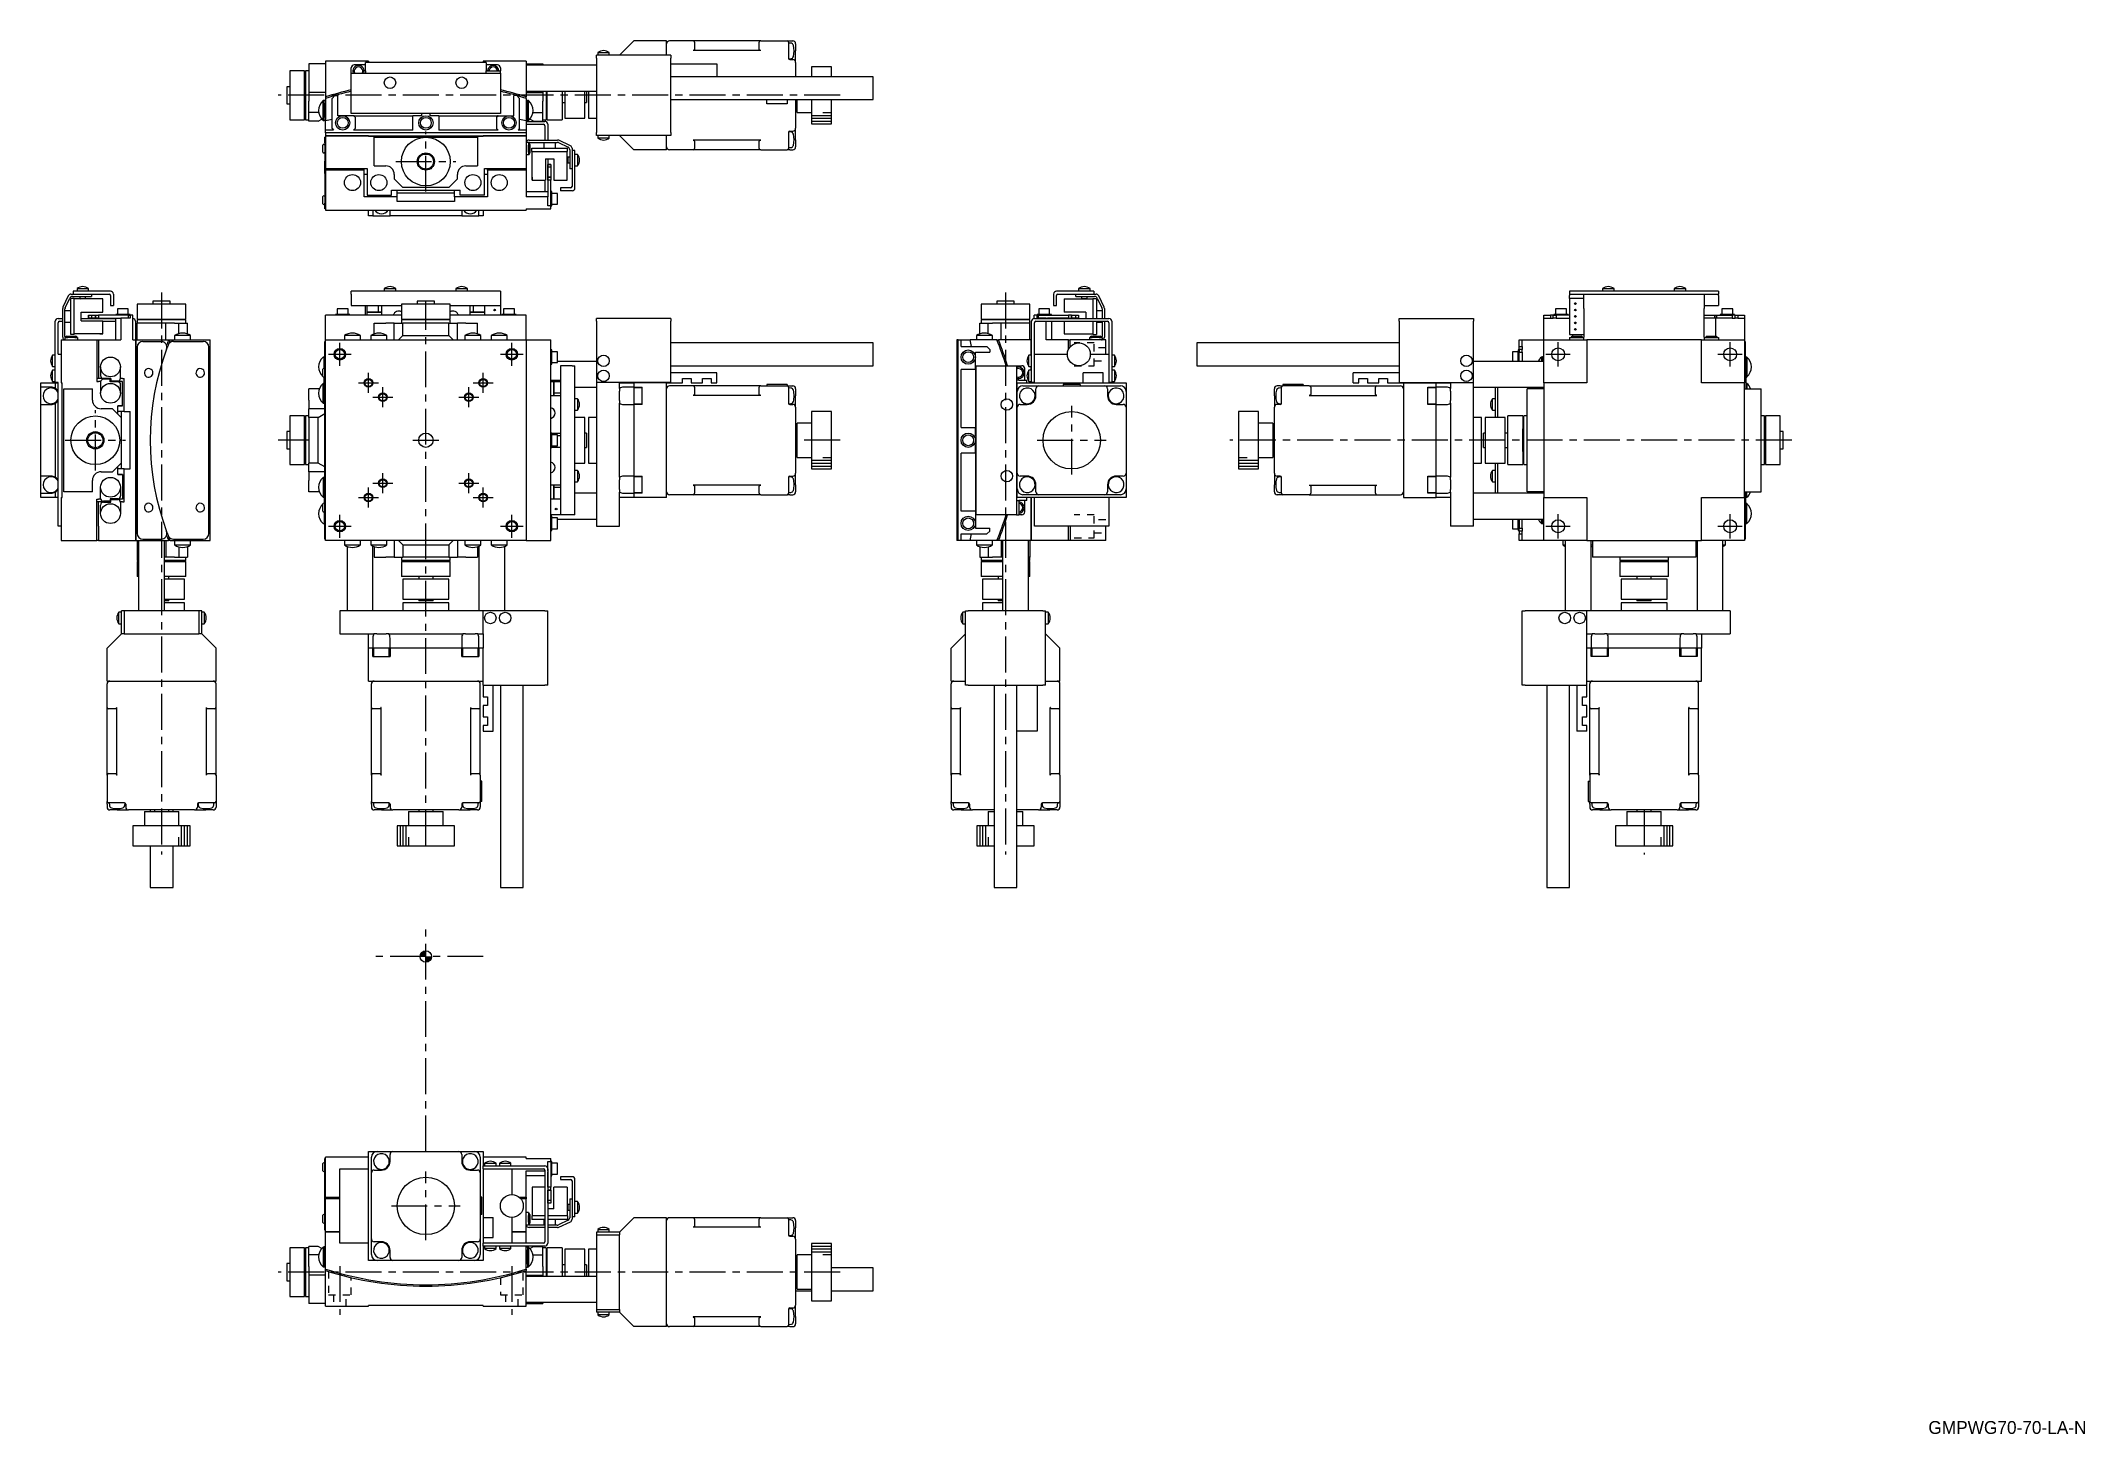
# Model space of a CAD drawing. Extents: x 124 to 838, y 27 to 513.
import ezdxf

# ---------------------------------------------------------------- set-up
doc = ezdxf.new("R2010")
doc.units = 0
doc.header["$LTSCALE"] = 10
doc.linetypes.add('CENTER', pattern=[2, 1.25, -0.25, 0.25, -0.25])
doc.linetypes.add('DOT', pattern=[0.5, 0.25, -0.25])
for name, color, linetype in [('1', 7, 'CONTINUOUS'), ('11', 7, 'CONTINUOUS'), ('2', 7, 'CONTINUOUS')]:
    doc.layers.add(name, color=color, linetype=linetype)
doc.styles.get("Standard").update_dxf_attribs({"font": 'FG教科書体NT-M'})

msp = doc.modelspace()

# ---------------------------------------------------------------- texts
at = {"layer": '1', "color": 7}
msp.add_text('GMPWG70-70-LA-N', height=4.5, dxfattribs=at).set_placement((782.908203, 26.994922))

# ---------------------------------------------------------------- linework, layer by layer
at = {"layer": '1', "color": 7, "linetype": 'CONTINUOUS'}
for p, q in [((344.250001, 508.05), (318.250001, 508.05)), ((318.250001, 507.05), (318.250001, 508.05)), ((318.250001, 507.05), (318.250001, 481.05)), ((318.750001, 508.947999), (322.749919, 508.947999)), ((318.750001, 508.947999), (318.750001, 508.05)), ((322.750001, 508.05), (322.750001, 508.947999)), ((331.250001, 513.05), (326.250001, 508.05)), ((342.750001, 513.05), (331.250001, 513.05)), ((342.750001, 508.05), (342.750001, 513.05)), ((351.950001, 513.05), (343.750001, 513.05)), ((344.250001, 508.05), (344.250001, 507.05)), ((344.250001, 481.05), (344.250001, 507.05)), ((375.550001, 513.05), (351.950001, 513.05)), ((351.974535, 509.698835), (351.950001, 509.698232)), ((375.550001, 509.698232), (351.950001, 509.698232)), ((351.99901, 509.70064), (351.974535, 509.698835)), ((352.023366, 509.703644), (351.99901, 509.70064)), ((352.047546, 509.70784), (352.023366, 509.703644)), ((352.071491, 509.713217), (352.047546, 509.70784)), ((352.095143, 509.719762), (352.071491, 509.713217)), ((352.118446, 509.72746), (352.095143, 509.719762)), ((352.141343, 509.736293), (352.118446, 509.72746)), ((352.163779, 509.746238), (352.141343, 509.736293)), ((352.185699, 509.757272), (352.163779, 509.746238)), ((352.207052, 509.769368), (352.185699, 509.757272)), ((352.227786, 509.782497), (352.207052, 509.769368)), ((352.247851, 509.796629), (352.227786, 509.782497)), ((352.267198, 509.811727), (352.247851, 509.796629)), ((352.285781, 509.827757), (352.267198, 509.811727)), ((352.303554, 509.844679), (352.285781, 509.827757)), ((352.320477, 509.862453), (352.303554, 509.844679)), ((352.336506, 509.881036), (352.320477, 509.862453)), ((352.351605, 509.900383), (352.336506, 509.881036)), ((352.365736, 509.920447), (352.351605, 509.900383)), ((352.378865, 509.941181), (352.365736, 509.920447)), ((352.390962, 509.962534), (352.378865, 509.941181)), ((352.401996, 509.984455), (352.390962, 509.962534)), ((352.411941, 510.006891), (352.401996, 509.984455)), ((352.420773, 510.029787), (352.411941, 510.006891)), ((352.428471, 510.05309), (352.420773, 510.029787)), ((352.435017, 510.076742), (352.428471, 510.05309)), ((352.440394, 510.100687), (352.435017, 510.076742)), ((352.444589, 510.124867), (352.440394, 510.100687)), ((352.447593, 510.149224), (352.444589, 510.124867)), ((352.449399, 510.173698), (352.447593, 510.149224)), ((352.450001, 510.198232), (352.449399, 510.173698)), ((352.450001, 512.55), (352.450001, 511.05)), ((352.450001, 511.05), (352.450001, 510.198232)), ((375.050001, 511.05), (375.050001, 512.55)), ((375.050001, 510.198232), (375.050001, 511.05)), ((375.050603, 510.173698), (375.050001, 510.198232)), ((375.052409, 510.149224), (375.050603, 510.173698)), ((375.055413, 510.124867), (375.052409, 510.149224)), ((375.059608, 510.100687), (375.055413, 510.124867)), ((375.064985, 510.076742), (375.059608, 510.100687)), ((375.071531, 510.05309), (375.064985, 510.076742)), ((375.079229, 510.029787), (375.071531, 510.05309)), ((375.088061, 510.006891), (375.079229, 510.029787)), ((375.098006, 509.984455), (375.088061, 510.006891)), ((375.10904, 509.962534), (375.098006, 509.984455)), ((375.121137, 509.941181), (375.10904, 509.962534)), ((375.134266, 509.920447), (375.121137, 509.941181)), ((375.148397, 509.900383), (375.134266, 509.920447)), ((375.163496, 509.881036), (375.148397, 509.900383)), ((375.179525, 509.862453), (375.163496, 509.881036)), ((375.196448, 509.844679), (375.179525, 509.862453)), ((375.214222, 509.827757), (375.196448, 509.844679)), ((375.232804, 509.811727), (375.214222, 509.827757)), ((375.252151, 509.796629), (375.232804, 509.811727)), ((375.272216, 509.782497), (375.252151, 509.796629)), ((375.29295, 509.769368), (375.272216, 509.782497)), ((375.314303, 509.757272), (375.29295, 509.769368)), ((375.336223, 509.746238), (375.314303, 509.757272)), ((375.358659, 509.736293), (375.336223, 509.746238)), ((375.381556, 509.72746), (375.358659, 509.736293)), ((375.404859, 509.719762), (375.381556, 509.72746)), ((375.428511, 509.713217), (375.404859, 509.719762)), ((375.452456, 509.70784), (375.428511, 509.713217)), ((375.476636, 509.703644), (375.452456, 509.70784)), ((375.500992, 509.70064), (375.476636, 509.703644)), ((375.525467, 509.698835), (375.500992, 509.70064)), ((375.550001, 509.698232), (375.525467, 509.698835)), ((375.550001, 513.05), (384.750001, 513.05)), ((384.750001, 513.05), (385.750001, 513.05)), ((385.250001, 512.55), (385.250001, 511.05)), ((386.053725, 512.257879), (385.250001, 512.3)), ((385.250001, 511.05), (385.250001, 506.964214)), ((385.315038, 506.803408), (386.053725, 506.842121)), ((385.750001, 513.05), (386.750001, 513.05)), ((385.750001, 506.55), (386.750001, 506.55)), ((387.750001, 512.05), (387.750001, 509.55)), ((387.750001, 505.55), (387.750001, 509.55)), ((211.250001, 502.55), (211.250001, 485.55)), ((216.450001, 502.55), (211.250001, 502.55)), ((216.450001, 485.55), (216.450001, 502.55)), ((216.750001, 502.55), (216.750001, 485.55)), ((217.950001, 502.55), (216.750001, 502.55)), ((223.750001, 505.05), (217.950001, 505.05)), ((217.950001, 505.05), (217.950001, 495.05)), ((238.750001, 505.95), (223.750001, 505.95)), ((223.750001, 505.95), (223.750001, 493.494512)), ((232.750001, 501.75), (232.750001, 503.65)), ((232.750001, 488.75), (232.750001, 501.75)), ((232.750001, 501.75), (284.750001, 501.75)), ((237.750001, 504.65), (233.750001, 504.65)), ((279.750001, 505.45), (237.750001, 505.45)), ((237.750001, 505.356308), (237.750001, 505.45)), ((237.750001, 503.480961), (237.750001, 505.356308)), ((237.750001, 502.574653), (237.750001, 503.480961)), ((237.750001, 502.574653), (237.750001, 501.75)), ((238.750001, 505.95), (238.750001, 505.65)), ((238.750001, 505.65), (278.750001, 505.65)), ((278.750001, 505.95), (278.750001, 505.65)), ((293.750001, 505.95), (278.750001, 505.95)), ((279.750001, 505.45), (279.750001, 505.356308)), ((279.750001, 505.356308), (279.750001, 503.480961)), ((283.750001, 504.65), (279.750001, 504.65)), ((279.750001, 503.480961), (279.750001, 502.574653)), ((279.750001, 502.65), (284.750001, 502.65)), ((279.750001, 501.75), (279.750001, 502.574653)), ((284.750001, 503.65), (284.750001, 502.65)), ((284.750001, 501.75), (284.750001, 502.65)), ((284.750001, 501.75), (284.750001, 488.75)), ((293.750001, 505.95), (293.750001, 493.494512)), ((293.750001, 505.05), (299.550001, 505.05)), ((318.250001, 504.55), (293.750001, 504.55)), ((299.550001, 505.05), (299.550001, 504.55)), ((344.250001, 505.05), (360.250001, 505.05)), ((414.749999, 500.55), (344.250001, 500.55)), ((360.250001, 505.05), (360.250001, 500.55)), ((387.750001, 505.55), (387.750001, 500.55)), ((393.250001, 504.05), (393.250001, 500.55)), ((400.250001, 504.05), (393.250001, 504.05)), ((400.250001, 500.55), (400.250001, 504.05)), ((414.749999, 496.55), (414.749999, 500.55)), ((210.250001, 497.05), (210.250001, 494.05)), ((211.250001, 497.05), (210.250001, 497.05)), ((210.250001, 494.05), (210.250001, 491.05)), ((216.750001, 498), (216.450001, 498)), ((223.750001, 495.05), (217.950001, 495.05)), ((217.950001, 495.05), (217.950001, 492.05)), ((222.907388, 485.310543), (222.907388, 492.210543)), ((223.250002, 492.210543), (222.907388, 492.210543)), ((223.750002, 492.260541), (223.250002, 492.260541)), ((223.250002, 485.260541), (223.250002, 492.260541)), ((223.250002, 492.210543), (223.250002, 492.260541)), ((223.250002, 485.310543), (223.250002, 492.210543)), ((223.250002, 491.260541), (223.250002, 492.210543)), ((223.750001, 493.494512), (223.750001, 492.969493)), ((223.750001, 492.969494), (223.750001, 485.18673)), ((227.050001, 493.95), (226.050001, 492.95)), ((226.050001, 482.45), (226.050001, 492.95)), ((227.050001, 493.95), (228.050001, 493.95)), ((228.050001, 486.95), (228.050001, 493.95)), ((289.450001, 486.95), (289.450001, 493.95)), ((290.450001, 493.95), (289.450001, 493.95)), ((290.450001, 493.95), (291.450001, 492.95)), ((291.450001, 482.45), (291.450001, 492.95)), ((293.75, 492.260541), (294.25, 492.260541)), ((293.750001, 495.55), (318.250001, 495.55)), ((293.750001, 495.05), (299.550001, 495.05)), ((293.750001, 492.969494), (293.750001, 493.494512)), ((293.750001, 492.969494), (293.750001, 485.18673)), ((294.25, 485.260541), (294.25, 492.260541)), ((294.25, 492.210543), (294.25, 492.260541)), ((294.25, 485.310543), (294.25, 492.210543)), ((294.25, 491.260541), (294.25, 492.210543)), ((294.592614, 492.210543), (294.25, 492.210543)), ((294.592614, 485.310543), (294.592614, 492.210543)), ((299.550001, 495.55), (299.550001, 495.05)), ((299.550001, 495.05), (299.550001, 492.05)), ((300.750001, 495.55), (300.750001, 485.55)), ((301.050001, 485.55), (301.050001, 495.55)), ((306.250001, 495.55), (306.250001, 485.55)), ((307.250001, 495.55), (307.250001, 486.05)), ((314.250001, 486.05), (314.250001, 495.55)), ((314.750001, 495.55), (314.750001, 494.05)), ((314.750001, 494.05), (314.750001, 491.55)), ((315.500001, 495.55), (315.500001, 486.05)), ((344.250001, 492.55), (414.749999, 492.55)), ((377.750001, 491.05), (377.750001, 492.55)), ((384.750001, 492.55), (384.750001, 491.05)), ((387.750001, 492.55), (387.750001, 482.55)), ((388.250001, 488.05), (388.250001, 492.55)), ((393.250001, 492.55), (393.250001, 484.05)), ((400.250001, 484.05), (400.250001, 492.55)), ((414.749999, 492.55), (414.749999, 496.55)), ((210.250001, 491.05), (211.250001, 491.05)), ((211.250001, 485.55), (216.450001, 485.55)), ((216.450001, 490.1), (216.750001, 490.1)), ((216.750001, 485.55), (217.950001, 485.55)), ((217.950001, 488.05), (217.950001, 492.05)), ((221.405211, 488.05), (217.950001, 488.05)), ((217.950001, 485.05), (217.950001, 488.05)), ((221.151925, 485.05), (217.950001, 485.05)), ((221.151925, 485.05), (222.436407, 485.791596)), ((222.907388, 485.310543), (223.250002, 485.310543)), ((223.250002, 491.260541), (223.250002, 488.660541)), ((223.250002, 488.660541), (223.250002, 486.260541)), ((223.250002, 485.310543), (223.250002, 486.260541)), ((223.250002, 485.260541), (223.250002, 485.310543)), ((223.750002, 485.260541), (223.250002, 485.260541)), ((223.250002, 485.251999), (223.250002, 485.260541)), ((223.250002, 485.251999), (223.250002, 485.260541)), ((223.750001, 485.251999), (223.250002, 485.251999)), ((226.050001, 485.592282), (223.750001, 485.18673)), ((223.750001, 481.95), (223.750001, 485.18673)), ((229.750001, 486.95), (228.050001, 486.95)), ((233.550001, 486.95), (229.750001, 486.95)), ((232.750001, 487.75), (232.750001, 488.75)), ((284.750001, 487.75), (232.750001, 487.75)), ((234.050001, 486.45), (233.550001, 486.95)), ((233.750001, 486.95), (233.57998, 486.920021)), ((233.750001, 486.95), (254.250001, 486.95)), ((234.050001, 486.45), (234.050001, 482.45)), ((257.250001, 486.95), (254.250001, 486.95)), ((254.250001, 481.95), (254.250001, 486.95)), ((257.250001, 487.75), (257.250001, 486.95)), ((260.250001, 486.95), (260.250001, 487.75)), ((263.250001, 486.95), (260.250001, 486.95)), ((263.250001, 486.95), (263.250001, 481.95)), ((263.250001, 486.95), (283.750001, 486.95)), ((283.450001, 486.45), (283.950001, 486.95)), ((283.450001, 486.45), (283.450001, 482.45)), ((283.920022, 486.920021), (283.750001, 486.95)), ((283.950001, 486.95), (287.750001, 486.95)), ((284.750001, 488.75), (284.750001, 487.75)), ((287.750001, 486.95), (289.450001, 486.95)), ((293.750001, 485.18673), (291.450001, 485.592282)), ((293.75, 485.260541), (294.25, 485.260541)), ((293.750001, 485.251999), (294.25, 485.251999)), ((293.750001, 485.18673), (293.750001, 481.95)), ((293.750001, 484.95), (300.250001, 484.95)), ((294.25, 491.260541), (294.25, 488.660541)), ((294.25, 488.660541), (294.25, 486.260541)), ((294.25, 485.310543), (294.25, 486.260541)), ((294.25, 485.260541), (294.25, 485.310543)), ((294.25, 485.310543), (294.592614, 485.310543)), ((294.25, 485.251999), (294.25, 485.260541)), ((294.25, 485.251999), (294.25, 485.260541)), ((296.348077, 485.05), (295.063595, 485.791596)), ((296.094791, 488.05), (299.550001, 488.05)), ((296.348077, 485.05), (299.550001, 485.05)), ((299.550001, 488.05), (299.550001, 492.05)), ((299.550001, 485.05), (299.550001, 488.05)), ((299.550001, 485.55), (300.750001, 485.55)), ((300.750001, 490.1), (301.050001, 490.1)), ((301.050001, 485.55), (306.250001, 485.55)), ((306.250001, 491.55), (307.250001, 491.55)), ((307.250001, 486.05), (314.250001, 486.05)), ((314.250001, 491.55), (314.750001, 491.55)), ((315.500001, 486.05), (318.250001, 486.05)), ((384.750001, 491.05), (377.750001, 491.05)), ((387.750001, 491.55), (388.250001, 491.55)), ((388.250001, 488.05), (393.250001, 488.05)), ((223.750001, 479.45), (223.450001, 479.45)), ((223.450001, 477.45), (223.450001, 479.45)), ((226.550001, 481.95), (223.750001, 481.95)), ((223.750001, 480.95), (223.750001, 481.95)), ((293.750001, 480.95), (223.750001, 480.95)), ((223.750001, 480.95), (223.750001, 479.95)), ((223.750001, 479.95), (223.750001, 468.49141)), ((238.750001, 479.95), (223.750001, 479.95)), ((223.750001, 479.95), (238.750001, 479.95)), ((226.050001, 482.45), (226.550001, 481.95)), ((233.550001, 481.95), (234.050001, 482.45)), ((254.250001, 481.95), (233.550001, 481.95)), ((238.750001, 479.65), (238.750001, 479.95)), ((238.750001, 479.95), (278.750001, 479.95)), ((278.750001, 479.65), (238.750001, 479.65)), ((240.750001, 469.45), (240.750001, 479.45)), ((240.750001, 479.45), (258.750001, 479.45)), ((258.750001, 479.45), (276.750001, 479.45)), ((283.950001, 481.95), (263.250001, 481.95)), ((276.750001, 479.45), (276.750001, 469.45)), ((278.750001, 479.95), (278.750001, 479.65)), ((293.750001, 479.95), (278.750001, 479.95)), ((278.750001, 479.95), (293.750001, 479.95)), ((283.950001, 481.95), (283.450001, 482.45)), ((291.450001, 482.45), (290.950001, 481.95)), ((293.750001, 481.95), (290.950001, 481.95)), ((293.750001, 483.95), (299.750001, 483.95)), ((293.750001, 481.95), (293.750001, 480.95)), ((293.750001, 480.95), (293.750001, 479.95)), ((293.750001, 479.95), (293.750001, 468.49141)), ((294.750001, 478.45), (304.728306, 478.45)), ((300.250001, 483.45), (300.250001, 478.45)), ((301.250001, 483.95), (301.250001, 478.45)), ((309.172619, 476.480961), (305.150925, 478.356308)), ((318.250001, 480.05), (318.250001, 481.05)), ((344.250001, 480.05), (318.250001, 480.05)), ((318.750001, 480.05), (318.750001, 479.152001)), ((322.750001, 479.152001), (318.750001, 479.152001)), ((322.750001, 479.152001), (322.750001, 480.05)), ((326.250001, 480.05), (331.250001, 475.05)), ((342.750001, 475.05), (342.750001, 480.05)), ((344.250001, 481.05), (344.250001, 480.05)), ((375.550001, 478.401768), (351.950001, 478.401768)), ((351.950001, 478.401768), (351.974535, 478.401165)), ((351.974535, 478.401165), (351.99901, 478.39936)), ((351.99901, 478.39936), (352.023366, 478.396356)), ((352.023366, 478.396356), (352.047546, 478.39216)), ((352.047546, 478.39216), (352.071491, 478.386783)), ((352.071491, 478.386783), (352.095143, 478.380238)), ((352.095143, 478.380238), (352.118446, 478.37254)), ((352.118446, 478.37254), (352.141343, 478.363707)), ((352.141343, 478.363707), (352.163779, 478.353762)), ((352.163779, 478.353762), (352.185699, 478.342728)), ((352.185699, 478.342728), (352.207052, 478.330632)), ((352.207052, 478.330632), (352.227786, 478.317503)), ((352.227786, 478.317503), (352.247851, 478.303371)), ((352.247851, 478.303371), (352.267198, 478.288273)), ((352.267198, 478.288273), (352.285781, 478.272243)), ((352.285781, 478.272243), (352.303554, 478.255321)), ((352.303554, 478.255321), (352.320477, 478.237547)), ((352.320477, 478.237547), (352.336506, 478.218964)), ((352.336506, 478.218964), (352.351605, 478.199617)), ((352.351605, 478.199617), (352.365736, 478.179553)), ((352.365736, 478.179553), (352.378865, 478.158819)), ((352.378865, 478.158819), (352.390962, 478.137466)), ((352.390962, 478.137466), (352.401996, 478.115545)), ((352.401996, 478.115545), (352.411941, 478.093109)), ((352.411941, 478.093109), (352.420773, 478.070213)), ((352.420773, 478.070213), (352.428471, 478.04691)), ((352.428471, 478.04691), (352.435017, 478.023258)), ((352.435017, 478.023258), (352.440394, 477.999313)), ((352.440394, 477.999313), (352.444589, 477.975133)), ((352.444589, 477.975133), (352.447593, 477.950776)), ((352.447593, 477.950776), (352.449399, 477.926302)), ((352.449399, 477.926302), (352.450001, 477.901768)), ((352.450001, 477.901768), (352.450001, 477.05)), ((375.050001, 477.901768), (375.050603, 477.926302)), ((375.050001, 477.05), (375.050001, 477.901768)), ((375.050603, 477.926302), (375.052409, 477.950776)), ((375.052409, 477.950776), (375.055413, 477.975133)), ((375.055413, 477.975133), (375.059608, 477.999313)), ((375.059608, 477.999313), (375.064985, 478.023258)), ((375.064985, 478.023258), (375.071531, 478.04691)), ((375.071531, 478.04691), (375.079229, 478.070213)), ((375.079229, 478.070213), (375.088061, 478.093109)), ((375.088061, 478.093109), (375.098006, 478.115545)), ((375.098006, 478.115545), (375.10904, 478.137466)), ((375.10904, 478.137466), (375.121137, 478.158819)), ((375.121137, 478.158819), (375.134266, 478.179553)), ((375.134266, 478.179553), (375.148397, 478.199617)), ((375.148397, 478.199617), (375.163496, 478.218964)), ((375.163496, 478.218964), (375.179525, 478.237547)), ((375.179525, 478.237547), (375.196448, 478.255321)), ((375.196448, 478.255321), (375.214222, 478.272243)), ((375.214222, 478.272243), (375.232804, 478.288273)), ((375.232804, 478.288273), (375.252151, 478.303371)), ((375.252151, 478.303371), (375.272216, 478.317503)), ((375.272216, 478.317503), (375.29295, 478.330632)), ((375.29295, 478.330632), (375.314303, 478.342728)), ((375.314303, 478.342728), (375.336223, 478.353762)), ((375.336223, 478.353762), (375.358659, 478.363707)), ((375.358659, 478.363707), (375.381556, 478.37254)), ((375.381556, 478.37254), (375.404859, 478.380238)), ((375.404859, 478.380238), (375.428511, 478.386783)), ((375.428511, 478.386783), (375.452456, 478.39216)), ((375.452456, 478.39216), (375.476636, 478.396356)), ((375.476636, 478.396356), (375.500992, 478.39936)), ((375.500992, 478.39936), (375.525467, 478.401165)), ((375.525467, 478.401165), (375.550001, 478.401768)), ((385.250001, 481.135786), (385.250001, 477.05)), ((386.053725, 481.257879), (385.315038, 481.296592)), ((385.750001, 481.55), (386.750001, 481.55)), ((387.750001, 478.55), (387.750001, 482.55)), ((387.750001, 478.55), (387.750001, 476.05)), ((393.250001, 484.05), (400.250001, 484.05)), ((222.850001, 474.2), (222.850001, 476.7)), ((222.850001, 476.341593), (222.850001, 476.7)), ((222.850001, 474.2), (222.850001, 476.341593)), ((223.200001, 476.95), (223.100001, 476.95)), ((223.100001, 473.95), (223.200001, 473.95)), ((223.450001, 477.45), (223.450001, 471.086387)), ((223.450001, 469.086387), (223.450001, 471.086387)), ((293.770205, 477.65), (293.750001, 477.45)), ((294.550001, 473.25), (293.750001, 473.25)), ((294.550001, 477.65), (293.770205, 477.65)), ((294.550001, 477.65), (294.550001, 476.65)), ((294.761326, 477.45), (294.550001, 477.45)), ((294.550001, 474.25), (294.550001, 476.65)), ((294.550001, 474.25), (294.550001, 473.25)), ((294.550001, 473.45), (294.761326, 473.45)), ((294.761326, 473.45), (294.761326, 477.45)), ((295.050001, 476.95), (294.761326, 477.45)), ((294.761326, 473.45), (295.050001, 473.95)), ((294.950001, 477.65), (304.550951, 477.65)), ((295.050001, 476.95), (295.050001, 473.95)), ((295.700001, 474.45), (295.700001, 475.65)), ((295.700001, 475.65), (308.200001, 475.65)), ((295.700001, 474.45), (308.200001, 474.45)), ((295.850001, 464.45), (295.850001, 474.45)), ((295.850001, 465.45), (295.850001, 474.45)), ((299.950001, 477.65), (299.950001, 475.65)), ((300.450001, 471.95), (300.450001, 464.45)), ((300.450001, 471.95), (303.450001, 471.95)), ((301.250001, 471.95), (301.250001, 460.45)), ((303.450001, 471.95), (303.450001, 464.45)), ((303.450001, 471.95), (303.450001, 465.45)), ((303.950001, 475.65), (303.950001, 477.65)), ((304.973569, 477.556308), (308.372619, 475.971305)), ((308.050001, 464.45), (308.050001, 474.45)), ((308.250001, 472.45), (308.050001, 472.25)), ((308.200001, 474.45), (308.200001, 475.65)), ((308.250001, 472.45), (308.250001, 470.45)), ((308.950001, 472.45), (308.250001, 472.45)), ((308.950001, 475.064997), (308.950001, 468.45)), ((309.750001, 475.574653), (309.750001, 474.75)), ((310.750001, 474.75), (309.750001, 474.75)), ((309.750001, 474.75), (309.750001, 462.25)), ((310.750001, 461.75), (310.750001, 474.75)), ((311.648, 473.45), (310.750001, 473.45)), ((311.648, 473.45), (311.648, 469.45)), ((342.750001, 475.05), (331.250001, 475.05)), ((351.950001, 475.05), (343.750001, 475.05)), ((375.550001, 475.05), (351.950001, 475.05)), ((352.450001, 477.05), (352.450001, 475.55)), ((375.050001, 475.55), (375.050001, 477.05)), ((375.550001, 475.05), (384.750001, 475.05)), ((385.750001, 475.05), (384.750001, 475.05)), ((385.250001, 477.05), (385.250001, 475.55)), ((385.250001, 475.8), (386.053725, 475.842121)), ((385.750001, 475.05), (386.750001, 475.05)), ((223.450001, 468.66567), (223.450001, 469.086387)), ((223.450001, 469.086387), (223.750001, 469.086387)), ((223.450001, 466.803787), (223.450001, 468.66567)), ((223.450001, 466.803787), (223.450001, 456.45)), ((223.750001, 467.95), (223.750001, 468.49141)), ((223.750001, 468.49141), (238.250001, 468.49141)), ((223.750001, 467.95), (223.750001, 453.95)), ((237.250001, 467.95), (223.750001, 467.95)), ((237.250001, 467.95), (237.250001, 468.49141)), ((237.250001, 458.657764), (237.250001, 467.95)), ((238.250001, 466.45), (237.250001, 466.45)), ((238.250001, 468.49141), (238.250001, 459.209551)), ((240.750001, 469.45), (244.750001, 469.45)), ((247.750001, 466.45), (247.750001, 464.95)), ((247.750001, 464.95), (250.750001, 461.95)), ((266.750001, 461.95), (269.750001, 464.95)), ((269.750001, 464.95), (269.750001, 466.45)), ((272.750001, 469.45), (276.750001, 469.45)), ((279.250001, 468.49141), (293.750001, 468.49141)), ((279.250001, 459.209551), (279.250001, 468.49141)), ((280.250001, 466.45), (279.250001, 466.45)), ((280.250001, 467.95), (280.250001, 468.49141)), ((280.250001, 467.95), (280.250001, 458.657764)), ((293.750001, 467.95), (280.250001, 467.95)), ((293.750001, 468.49141), (293.750001, 467.95)), ((293.750001, 467.95), (293.750001, 458.68673)), ((295.850001, 465.45), (295.850001, 464.45)), ((295.850001, 464.45), (300.450001, 464.45)), ((300.250001, 464.45), (300.250001, 460.45)), ((301.350001, 469.95), (302.350001, 469.95)), ((301.350001, 468.95), (301.350001, 469.95)), ((302.350001, 469.95), (301.350001, 469.95)), ((302.350001, 468.95), (301.350001, 468.95)), ((301.350001, 465.45), (301.350001, 468.95)), ((301.350001, 465.45), (302.350001, 465.45)), ((301.350001, 464.45), (301.350001, 465.45)), ((302.350001, 465.45), (301.350001, 465.45)), ((302.350001, 464.45), (301.350001, 464.45)), ((301.350001, 464.45), (301.350001, 459.092282)), ((302.350001, 469.95), (302.350001, 468.95)), ((302.350001, 468.95), (302.350001, 465.45)), ((302.350001, 465.45), (302.350001, 464.45)), ((302.350001, 455.45), (302.350001, 464.45)), ((303.450001, 465.45), (303.450001, 464.45)), ((303.450001, 464.45), (308.050001, 464.45)), ((308.050001, 470.65), (308.250001, 470.45)), ((308.250001, 470.45), (308.950001, 470.45)), ((309.750001, 468.45), (308.950001, 468.45)), ((310.750001, 469.45), (311.648, 469.45)), ((222.850001, 456.2), (222.850001, 458.7)), ((222.850001, 458.341593), (222.850001, 458.7)), ((222.850001, 456.2), (222.850001, 458.341593)), ((223.200001, 458.95), (223.100001, 458.95)), ((223.450001, 454.45), (223.450001, 456.45)), ((248.750001, 458.657764), (237.250001, 458.657764)), ((238.250001, 459.209551), (246.750001, 459.209551)), ((246.750001, 459.209551), (246.750001, 460.95)), ((246.750001, 460.95), (270.750001, 460.95)), ((248.750001, 458.657764), (248.750001, 460.95)), ((268.750001, 459.95), (248.750001, 459.95)), ((248.750001, 456.997929), (248.750001, 458.657764)), ((268.750001, 456.997929), (248.750001, 456.997929)), ((266.750001, 461.95), (250.750001, 461.95)), ((268.750001, 458.657764), (268.750001, 460.95)), ((268.750001, 458.657764), (268.750001, 456.997929)), ((280.250001, 458.657764), (268.750001, 458.657764)), ((270.750001, 459.209551), (270.750001, 460.95)), ((279.250001, 459.209551), (270.750001, 459.209551)), ((293.750001, 460.45), (301.350001, 460.45)), ((301.350001, 458.68673), (293.750001, 458.68673)), ((301.350001, 459.092282), (301.350001, 458.68673)), ((301.350001, 455.45), (301.350001, 458.68673)), ((302.650001, 460.45), (302.350001, 460.45)), ((302.650001, 455.45), (302.650001, 460.45)), ((304.650001, 459.85), (302.650001, 459.85)), ((304.650001, 456.05), (304.650001, 459.85)), ((305.750001, 461.75), (305.750001, 460.75)), ((309.250001, 461.75), (305.750001, 461.75)), ((309.750001, 460.75), (305.750001, 460.75)), ((223.100001, 455.95), (223.200001, 455.95)), ((223.750001, 454.45), (223.450001, 454.45)), ((223.750001, 453.95), (293.750001, 453.95)), ((238.750001, 451.95), (238.750001, 453.95)), ((240.250001, 451.95), (238.750001, 451.95)), ((240.250001, 453.949981), (240.250001, 451.95)), ((240.250001, 451.95), (246.250001, 451.95)), ((246.250001, 451.95), (246.250001, 453.95)), ((271.250001, 451.95), (246.250001, 451.95)), ((271.250001, 453.95), (271.250001, 451.95)), ((271.250001, 451.95), (277.250001, 451.95)), ((277.250001, 451.95), (277.250001, 453.949981)), ((278.750001, 451.95), (277.250001, 451.95)), ((278.750001, 453.95), (278.750001, 451.95)), ((293.750001, 454.45), (302.350001, 454.45)), ((293.750001, 454.45), (293.750001, 453.95)), ((302.350001, 455.45), (301.350001, 455.45)), ((302.350001, 454.45), (302.350001, 455.45)), ((302.350001, 455.45), (302.650001, 455.45)), ((302.650001, 456.05), (304.650001, 456.05)), ((134.019039, 424.122617), (132.143692, 420.100923)), ((132.943692, 419.923567), (134.528695, 423.322617)), ((134.85, 410.649999), (134.85, 423.149999)), ((136.05, 423.149999), (134.85, 423.149999)), ((134.925347, 424.699999), (135.75, 424.699999)), ((135.435003, 423.899999), (142.05, 423.899999)), ((135.75, 425.699999), (135.75, 424.699999)), ((148.75, 425.699999), (135.75, 425.699999)), ((135.75, 424.699999), (148.25, 424.699999)), ((136.05, 410.649999), (136.05, 423.149999)), ((146.05, 422.999999), (136.05, 422.999999)), ((137.05, 426.597998), (141.05, 426.597998)), ((137.05, 426.597998), (137.05, 425.699999)), ((138.05, 423.899999), (138.05, 423.199999)), ((138.05, 423.199999), (140.05, 423.199999)), ((138.05, 423.199999), (138.25, 422.999999)), ((139.85, 422.999999), (140.05, 423.199999)), ((140.05, 423.199999), (140.05, 423.899999)), ((141.05, 425.699999), (141.05, 426.597998)), ((142.05, 424.699999), (142.05, 423.899999)), ((146.05, 418.399999), (146.05, 422.999999)), ((148.75, 424.199999), (148.75, 420.699999)), ((149.75, 424.699999), (149.75, 420.699999)), ((166.55, 421.199999), (158.05, 421.199999)), ((158.05, 421.199999), (158.05, 415.999999)), ((169.55, 422.199999), (163.55, 422.199999)), ((163.55, 422.199999), (163.55, 421.199999)), ((175.05, 421.199999), (166.55, 421.199999)), ((169.55, 421.199999), (169.55, 422.199999)), ((175.05, 415.999999), (175.05, 421.199999)), ((284.750001, 425.699999), (232.750001, 425.699999)), ((232.750001, 424.699999), (232.750001, 425.699999)), ((232.750001, 424.699999), (232.750001, 420.699999)), ((244.250001, 426.597998), (248.250001, 426.597998)), ((244.250001, 426.597998), (244.250001, 425.699999)), ((248.250001, 425.699999), (248.250001, 426.597998)), ((267.250001, 421.199999), (250.250001, 421.199999)), ((255.750001, 421.199999), (250.250001, 421.199999)), ((250.250001, 421.199999), (250.250001, 415.999999)), ((261.750001, 422.199999), (255.750001, 422.199999)), ((255.750001, 422.199999), (255.750001, 421.199999)), ((256.125001, 421.199999), (255.750001, 421.199999)), ((258.750001, 421.199999), (255.750001, 421.199999)), ((261.750001, 421.199999), (258.750001, 421.199999)), ((261.750001, 421.199999), (261.375001, 421.199999)), ((261.750001, 421.199999), (261.750001, 422.199999)), ((267.250001, 421.199999), (261.750001, 421.199999)), ((267.250001, 415.999999), (267.250001, 421.199999)), ((269.250001, 426.597998), (273.250001, 426.597998)), ((269.250001, 426.597998), (269.250001, 425.699999)), ((273.250001, 425.699999), (273.250001, 426.597998)), ((284.750001, 425.699999), (284.750001, 424.699999)), ((284.750001, 424.699999), (284.750001, 420.699999)), ((469.45, 421.199999), (452.45, 421.199999)), ((452.45, 421.199999), (452.45, 415.999999)), ((460.95, 422.199999), (457.95, 422.199999)), ((457.95, 422.199999), (457.95, 421.199999)), ((463.95, 422.199999), (460.95, 422.199999)), ((463.95, 421.199999), (463.95, 422.199999)), ((469.45, 415.999999), (469.45, 421.199999)), ((477.75, 424.699999), (477.75, 420.699999)), ((491.75, 425.699999), (478.75, 425.699999)), ((478.75, 420.699999), (478.75, 424.199999)), ((479.25, 424.699999), (491.75, 424.699999)), ((481.45, 422.999999), (481.45, 418.399999)), ((481.45, 422.999999), (491.45, 422.999999)), ((485.45, 423.899999), (485.45, 424.699999)), ((485.45, 423.899999), (492.064997, 423.899999)), ((486.45, 426.597998), (488.45, 426.597998)), ((486.45, 426.597998), (486.45, 425.699999)), ((487.45, 423.899999), (487.45, 423.199999)), ((487.45, 423.199999), (488.45, 423.199999)), ((487.45, 423.199999), (487.65, 422.999999)), ((488.45, 426.597998), (490.45, 426.597998)), ((488.45, 423.199999), (489.45, 423.199999)), ((489.25, 422.999999), (489.45, 423.199999)), ((489.45, 423.199999), (489.45, 423.899999)), ((490.45, 425.699999), (490.45, 426.597998)), ((491.45, 423.149999), (491.45, 416.199999)), ((491.45, 423.149999), (492.65, 423.149999)), ((491.75, 425.699999), (491.75, 424.699999)), ((491.75, 424.699999), (492.574653, 424.699999)), ((492.65, 423.149999), (492.65, 416.199999)), ((492.971305, 423.322617), (494.556308, 419.923567)), ((495.356308, 420.100923), (493.480961, 424.122617)), ((657.749999, 425.699999), (657.749999, 424.699999)), ((709.749999, 425.699999), (657.749999, 425.699999)), ((657.749999, 424.699999), (662.749999, 424.699999)), ((657.749999, 424.699999), (657.749999, 424.199999)), ((657.749999, 423.149999), (657.749999, 424.199999)), ((662.749999, 423.149999), (657.749999, 423.149999)), ((662.749999, 423.149999), (657.749999, 423.149999)), ((657.749999, 423.149999), (657.749999, 410.649999)), ((662.749999, 424.699999), (704.749999, 424.699999)), ((662.749999, 424.122617), (662.749999, 424.699999)), ((662.749999, 420.100923), (662.749999, 424.122617)), ((669.249999, 426.597998), (673.249999, 426.597998)), ((669.249999, 426.597998), (669.249999, 425.699999)), ((673.249999, 425.699999), (673.249999, 426.597998)), ((694.249999, 426.597998), (698.249999, 426.597998)), ((694.249999, 426.597998), (694.249999, 425.699999)), ((698.249999, 425.699999), (698.249999, 426.597998)), ((704.749999, 424.699999), (704.749999, 424.122617)), ((704.749999, 424.699999), (709.749999, 424.699999)), ((704.749999, 424.122617), (704.749999, 420.100923)), ((709.749999, 425.699999), (709.749999, 424.699999)), ((709.749999, 424.199999), (709.749999, 424.699999)), ((709.749999, 424.199999), (709.749999, 420.699999)), ((129.45, 393.799999), (129.45, 415.199999)), ((130.45, 416.199999), (132.05, 416.199999)), ((130.45, 403.699999), (130.45, 414.699999)), ((130.95, 415.199999), (132.05, 415.199999)), ((132.05, 409.699999), (132.05, 419.678304)), ((132.85, 409.899999), (132.85, 419.500949)), ((134.85, 418.899999), (132.85, 418.899999)), ((132.85, 414.899999), (134.85, 414.899999)), ((138.55, 418.399999), (146.05, 418.399999)), ((138.55, 415.399999), (138.55, 418.399999)), ((138.55, 418.399999), (145.05, 418.399999)), ((138.55, 416.199999), (150.55, 416.199999)), ((138.55, 415.399999), (146.05, 415.399999)), ((141.05, 416.299999), (141.05, 417.299999)), ((141.05, 417.299999), (142.05, 417.299999)), ((141.05, 417.299999), (141.05, 416.299999)), ((142.05, 416.299999), (141.05, 416.299999)), ((142.05, 417.299999), (142.05, 416.299999)), ((142.05, 417.299999), (143.55, 417.299999)), ((143.55, 416.299999), (142.05, 416.299999)), ((143.55, 416.299999), (143.55, 417.299999)), ((143.55, 417.299999), (144.55, 417.299999)), ((143.55, 417.299999), (143.55, 416.299999)), ((144.55, 416.299999), (143.55, 416.299999)), ((144.55, 417.299999), (144.55, 416.299999)), ((155.05, 417.299999), (144.55, 417.299999)), ((144.55, 416.299999), (151.907718, 416.299999)), ((145.05, 418.399999), (146.05, 418.399999)), ((146.05, 410.799999), (146.05, 415.399999)), ((146.05, 415.199999), (150.55, 415.199999)), ((148.75, 420.699999), (149.75, 420.699999)), ((155.55, 417.599999), (150.55, 417.599999)), ((150.55, 417.599999), (150.55, 417.299999)), ((150.55, 408.699999), (150.55, 416.299999)), ((154.95, 419.599999), (151.15, 419.599999)), ((151.15, 419.599999), (151.15, 417.599999)), ((151.907718, 416.299999), (152.31327, 416.299999)), ((152.31327, 416.299999), (152.31327, 408.699999)), ((155.55, 416.299999), (152.31327, 416.299999)), ((154.95, 417.599999), (154.95, 419.599999)), ((155.05, 416.299999), (155.05, 417.299999)), ((155.05, 417.299999), (155.55, 417.299999)), ((155.55, 417.299999), (155.55, 417.599999)), ((155.55, 417.299999), (155.55, 416.299999)), ((156.55, 417.299999), (155.55, 417.299999)), ((156.55, 408.699999), (156.55, 417.299999)), ((157.45, 415.199999), (157.45, 408.699999)), ((158.05, 415.999999), (166.55, 415.999999)), ((175.05, 415.699999), (158.05, 415.699999)), ((158.05, 415.699999), (158.05, 414.499999)), ((158.05, 408.699999), (158.05, 414.499999)), ((168.05, 414.499999), (158.05, 414.499999)), ((162.6, 415.999999), (162.6, 415.699999)), ((166.55, 415.999999), (175.05, 415.999999)), ((168.05, 408.699999), (168.05, 414.499999)), ((171.05, 414.499999), (168.05, 414.499999)), ((170.5, 415.699999), (170.5, 415.999999)), ((171.05, 414.499999), (172.55, 414.499999)), ((172.55, 410.914085), (172.55, 414.499999)), ((172.55, 414.499999), (175.55, 414.499999)), ((175.05, 414.499999), (175.05, 415.699999)), ((175.55, 410.820172), (175.55, 414.499999)), ((250.250001, 417.299999), (223.750001, 417.299999)), ((223.750001, 408.699999), (223.750001, 417.299999)), ((232.250001, 417.599999), (227.250001, 417.599999)), ((227.250001, 417.599999), (227.250001, 417.299999)), ((231.650001, 419.599999), (227.850001, 419.599999)), ((227.850001, 419.599999), (227.850001, 417.599999)), ((231.650001, 417.599999), (231.650001, 419.599999)), ((232.250001, 417.299999), (232.250001, 417.599999)), ((232.750001, 420.699999), (250.250001, 420.699999)), ((237.750001, 417.299999), (237.750001, 420.699999)), ((238.250001, 418.399999), (238.250001, 420.699999)), ((242.250001, 418.399999), (238.250001, 418.399999)), ((238.250001, 418.399999), (243.250001, 418.399999)), ((238.250001, 417.299999), (238.250001, 418.399999)), ((240.750001, 410.837087), (240.750001, 414.499999)), ((240.750001, 414.499999), (244.750001, 414.499999)), ((242.250001, 418.399999), (242.250001, 420.699999)), ((243.250001, 418.399999), (242.250001, 418.399999)), ((243.250001, 420.699999), (243.250001, 418.399999)), ((243.250001, 418.399999), (243.250001, 417.299999)), ((247.750001, 414.499999), (244.750001, 414.499999)), ((247.750001, 408.699999), (247.750001, 414.499999)), ((247.750001, 414.499999), (250.750001, 414.499999)), ((250.250001, 415.999999), (267.250001, 415.999999)), ((258.750001, 415.699999), (250.250001, 415.699999)), ((254.800001, 415.699999), (250.250001, 415.699999)), ((250.250001, 415.699999), (250.250001, 414.499999)), ((266.750001, 414.499999), (250.750001, 414.499999)), ((250.750001, 410.199999), (250.750001, 414.499999)), ((254.800001, 415.999999), (254.800001, 415.699999)), ((267.250001, 415.699999), (258.750001, 415.699999)), ((262.700001, 415.699999), (262.700001, 415.999999)), ((267.250001, 415.699999), (262.700001, 415.699999)), ((266.750001, 410.199999), (266.750001, 414.499999)), ((266.750001, 414.499999), (269.750001, 414.499999)), ((267.250001, 420.699999), (284.750001, 420.699999)), ((293.750001, 417.299999), (267.250001, 417.299999)), ((267.250001, 414.499999), (267.250001, 415.699999)), ((269.750001, 408.699999), (269.750001, 414.499999)), ((272.750001, 414.499999), (269.750001, 414.499999)), ((272.750001, 414.499999), (276.750001, 414.499999)), ((274.250001, 418.399999), (274.250001, 420.699999)), ((274.250001, 418.399999), (279.250001, 418.399999)), ((275.250001, 418.399999), (274.250001, 418.399999)), ((274.250001, 417.299999), (274.250001, 418.399999)), ((275.250001, 420.699999), (275.250001, 418.399999)), ((279.250001, 418.399999), (275.250001, 418.399999)), ((276.750001, 410.837087), (276.750001, 414.499999)), ((279.250001, 420.699999), (279.250001, 418.399999)), ((279.250001, 418.399999), (279.250001, 417.299999)), ((284.750001, 420.699999), (284.750001, 417.299999)), ((290.250001, 417.599999), (285.250001, 417.599999)), ((285.250001, 417.599999), (285.250001, 417.299999)), ((289.650001, 419.599999), (285.850001, 419.599999)), ((285.850001, 419.599999), (285.850001, 417.599999)), ((289.650001, 417.599999), (289.650001, 419.599999)), ((290.250001, 417.299999), (290.250001, 417.599999)), ((293.750001, 408.699999), (293.750001, 417.299999)), ((344.250001, 416.199999), (318.250001, 416.199999)), ((318.250001, 415.199999), (318.250001, 416.199999)), ((318.250001, 415.199999), (318.250001, 393.799999)), ((344.250001, 416.199999), (344.250001, 415.199999)), ((344.250001, 393.799999), (344.250001, 415.199999)), ((451.95, 414.499999), (454.95, 414.499999)), ((451.95, 410.820172), (451.95, 414.499999)), ((452.45, 415.999999), (469.45, 415.999999)), ((469.45, 415.699999), (452.45, 415.699999)), ((452.45, 415.699999), (452.45, 414.499999)), ((454.95, 414.499999), (456.45, 414.499999)), ((454.95, 410.914085), (454.95, 414.499999)), ((459.45, 414.499999), (456.45, 414.499999)), ((457, 415.999999), (457, 415.699999)), ((459.45, 408.699999), (459.45, 414.499999)), ((469.45, 414.499999), (459.45, 414.499999)), ((464.9, 415.699999), (464.9, 415.999999)), ((469.45, 414.499999), (469.45, 415.699999)), ((469.45, 408.699999), (469.45, 414.499999)), ((470.05, 393.799999), (470.05, 415.199999)), ((471.95, 417.299999), (470.95, 417.299999)), ((470.95, 416.194986), (470.95, 417.299999)), ((471.05, 416.199999), (497.05, 416.199999)), ((471.05, 393.799999), (471.05, 414.699999)), ((471.55, 415.199999), (496.55, 415.199999)), ((474.45, 417.599999), (471.95, 417.599999)), ((471.95, 417.599999), (471.95, 417.299999)), ((471.95, 416.299999), (471.95, 417.299999)), ((472.45, 417.299999), (471.95, 417.299999)), ((475.18673, 416.299999), (471.95, 416.299999)), ((472.45, 416.299999), (472.45, 417.299999)), ((472.45, 417.299999), (482.95, 417.299999)), ((474.45, 419.599999), (472.55, 419.599999)), ((472.55, 419.599999), (472.55, 417.599999)), ((476.35, 419.599999), (474.45, 419.599999)), ((476.95, 417.599999), (474.45, 417.599999)), ((475.18673, 416.199999), (475.18673, 416.299999)), ((475.18673, 416.299999), (475.592282, 416.299999)), ((475.18673, 408.699999), (475.18673, 415.199999)), ((482.95, 416.299999), (475.592282, 416.299999)), ((476.35, 417.599999), (476.35, 419.599999)), ((476.95, 417.299999), (476.95, 417.599999)), ((476.95, 416.299999), (476.95, 416.199999)), ((476.95, 415.199999), (476.95, 408.699999)), ((477.75, 420.699999), (478.75, 420.699999)), ((488.95, 418.399999), (481.45, 418.399999)), ((481.45, 415.199999), (481.45, 410.799999)), ((482.95, 417.299999), (482.95, 416.299999)), ((483.95, 417.299999), (482.95, 417.299999)), ((482.95, 416.299999), (483.95, 416.299999)), ((483.95, 416.299999), (483.95, 417.299999)), ((483.95, 417.299999), (483.95, 416.299999)), ((483.95, 417.299999), (485.45, 417.299999)), ((485.45, 416.299999), (483.95, 416.299999)), ((485.45, 416.299999), (485.45, 417.299999)), ((485.45, 417.299999), (486.45, 417.299999)), ((486.45, 416.299999), (485.45, 416.299999)), ((486.45, 417.299999), (486.45, 416.299999)), ((488.95, 418.399999), (488.95, 416.199999)), ((491.45, 415.199999), (491.45, 410.649999)), ((494.65, 418.899999), (492.65, 418.899999)), ((492.65, 415.199999), (492.65, 410.649999)), ((492.65, 414.899999), (494.65, 414.899999)), ((494.65, 419.500949), (494.65, 416.199999)), ((494.65, 415.199999), (494.65, 409.899999)), ((495.45, 419.678304), (495.45, 416.199999)), ((495.45, 415.199999), (495.45, 409.699999)), ((497.05, 414.699999), (497.05, 393.799999)), ((498.05, 415.199999), (498.05, 393.799999)), ((598.249999, 416.199999), (624.249999, 416.199999)), ((598.249999, 415.199999), (598.249999, 416.199999)), ((598.249999, 415.199999), (598.249999, 393.799999)), ((624.249999, 416.199999), (624.249999, 415.199999)), ((624.249999, 393.799999), (624.249999, 415.199999)), ((648.749999, 416.299999), (648.749999, 417.299999)), ((648.749999, 417.299999), (651.049999, 417.299999)), ((648.749999, 416.299999), (651.049999, 416.299999)), ((648.749999, 408.699999), (648.749999, 416.299999)), ((651.049999, 417.299999), (651.049999, 416.299999)), ((652.049999, 417.299999), (651.049999, 417.299999)), ((651.049999, 416.299999), (652.049999, 416.299999)), ((652.049999, 416.299999), (652.049999, 417.299999)), ((652.049999, 417.299999), (653.049999, 417.299999)), ((653.049999, 416.299999), (652.049999, 416.299999)), ((657.249999, 417.599999), (652.249999, 417.599999)), ((652.849999, 417.599999), (652.249999, 417.599999)), ((652.249999, 417.599999), (652.249999, 417.299999)), ((656.649999, 419.599999), (652.849999, 419.599999)), ((652.849999, 419.599999), (652.849999, 417.599999)), ((656.649999, 417.599999), (652.849999, 417.599999)), ((652.849999, 417.599999), (656.649999, 417.599999)), ((653.049999, 417.299999), (653.049999, 416.299999)), ((653.049999, 417.299999), (653.049999, 416.299999)), ((654.749999, 417.299999), (653.049999, 417.299999)), ((653.049999, 416.299999), (657.749999, 416.299999)), ((657.749999, 417.299999), (654.749999, 417.299999)), ((656.649999, 417.599999), (656.649999, 419.599999)), ((657.249999, 417.599999), (656.649999, 417.599999)), ((657.249999, 417.299999), (657.249999, 417.599999)), ((662.749999, 419.678304), (662.749999, 420.100923)), ((662.749999, 419.678304), (662.749999, 409.699999)), ((704.749999, 420.699999), (709.749999, 420.699999)), ((704.749999, 420.100923), (704.749999, 419.678304)), ((704.749999, 409.699999), (704.749999, 419.678304)), ((704.749999, 417.299999), (708.449999, 417.299999)), ((708.749999, 416.299999), (704.749999, 416.299999)), ((708.449999, 416.299999), (708.449999, 417.299999)), ((708.449999, 417.299999), (708.949999, 417.299999)), ((708.449999, 417.299999), (708.449999, 416.299999)), ((708.749999, 409.999999), (708.749999, 416.299999)), ((708.749999, 416.299999), (708.92002, 416.299999)), ((708.949999, 416.299999), (708.92002, 416.299999)), ((708.949999, 417.299999), (708.949999, 416.299999)), ((708.949999, 417.299999), (712.749999, 417.299999)), ((714.449999, 416.299999), (708.949999, 416.299999)), ((710.849999, 417.599999), (710.249999, 417.599999)), ((715.249999, 417.599999), (710.249999, 417.599999)), ((710.249999, 417.599999), (710.249999, 417.299999)), ((714.649999, 419.599999), (710.849999, 419.599999)), ((710.849999, 419.599999), (710.849999, 417.599999)), ((714.649999, 417.599999), (710.849999, 417.599999)), ((710.849999, 417.599999), (714.649999, 417.599999)), ((712.749999, 417.299999), (714.449999, 417.299999)), ((714.449999, 417.299999), (714.449999, 416.299999)), ((714.449999, 417.299999), (714.449999, 416.299999)), ((715.449999, 417.299999), (714.449999, 417.299999)), ((714.449999, 416.299999), (715.449999, 416.299999)), ((714.649999, 417.599999), (714.649999, 419.599999)), ((715.249999, 417.599999), (714.649999, 417.599999)), ((715.249999, 417.299999), (715.249999, 417.599999)), ((715.449999, 416.299999), (715.449999, 417.299999)), ((715.449999, 417.299999), (716.449999, 417.299999)), ((716.449999, 416.299999), (715.449999, 416.299999)), ((716.449999, 417.299999), (716.449999, 416.299999)), ((716.449999, 417.299999), (718.749999, 417.299999)), ((716.449999, 416.299999), (718.749999, 416.299999)), ((718.749999, 417.299999), (718.749999, 416.299999)), ((718.749999, 416.299999), (718.749999, 408.699999)), ((131.55, 408.699999), (131.55, 393.699999)), ((131.55, 408.699999), (144.005488, 408.699999)), ((132.85, 409.499999), (132.85, 408.720203)), ((132.85, 409.499999), (133.85, 409.499999)), ((132.85, 408.720203), (133.05, 408.699999)), ((133.55, 409.999999), (133.05, 409.711324)), ((137.05, 409.711324), (133.05, 409.711324)), ((133.05, 409.711324), (133.05, 409.499999)), ((133.55, 409.999999), (136.55, 409.999999)), ((136.25, 409.499999), (133.85, 409.499999)), ((136.05, 410.649999), (134.85, 410.649999)), ((146.05, 410.799999), (136.05, 410.799999)), ((145.05, 410.799999), (136.05, 410.799999)), ((136.25, 409.499999), (137.25, 409.499999)), ((137.05, 409.711324), (136.55, 409.999999)), ((137.05, 409.499999), (137.05, 409.711324)), ((137.25, 409.499999), (137.25, 408.699999)), ((144.005488, 408.699999), (144.530506, 408.699999)), ((144.005488, 408.699999), (144.005488, 394.199999)), ((144.530506, 408.699999), (144.530507, 403.7)), ((144.530506, 408.699999), (152.31327, 408.699999)), ((145.05, 410.799999), (146.05, 410.799999)), ((156.55, 408.699999), (157.55, 408.699999)), ((157.55, 408.699999), (157.55, 393.699999)), ((157.55, 408.699999), (169.00859, 408.699999)), ((157.55, 393.699999), (157.55, 408.699999)), ((160.05, 408.199999), (166.413613, 408.199999)), ((169.00859, 408.699999), (169.55, 408.699999)), ((169.55, 408.699999), (183.55, 408.699999)), ((170.696213, 408.199999), (181.05, 408.199999)), ((176.700769, 410.242462), (171.100769, 410.242462)), ((171.100769, 410.242462), (171.100769, 408.699999)), ((176.700769, 408.699999), (176.700769, 410.242462)), ((183.55, 338.699999), (183.55, 408.699999)), ((223.750001, 408.199999), (223.450001, 408.199999)), ((223.450001, 406.199999), (223.450001, 408.199999)), ((223.750001, 338.699999), (223.750001, 408.699999)), ((223.750001, 408.699999), (293.750001, 408.699999)), ((235.950001, 410.242462), (230.350001, 410.242462)), ((230.350001, 410.242462), (230.350001, 408.699999)), ((235.950001, 408.699999), (235.950001, 410.242462)), ((245.150001, 410.242462), (239.550001, 410.242462)), ((239.550001, 410.242462), (239.550001, 408.699999)), ((245.150001, 408.699999), (245.150001, 410.242462)), ((249.250001, 408.699999), (250.750001, 410.199999)), ((250.750001, 410.199999), (266.750001, 410.199999)), ((266.750001, 410.199999), (268.250001, 408.699999)), ((277.950001, 410.242462), (272.350001, 410.242462)), ((272.350001, 410.242462), (272.350001, 408.699999)), ((277.950001, 408.699999), (277.950001, 410.242462)), ((287.150001, 410.242462), (281.550001, 410.242462)), ((281.550001, 410.242462), (281.550001, 408.699999)), ((287.150001, 408.699999), (287.150001, 410.242462)), ((293.750001, 408.699999), (293.750001, 338.699999)), ((293.750001, 408.699999), (302.350001, 408.699999)), ((302.350001, 338.699999), (302.350001, 408.699999)), ((414.749999, 407.699999), (344.250001, 407.699999)), ((414.749999, 399.699999), (414.749999, 407.699999)), ((443.95, 408.699999), (443.95, 338.699999)), ((444.45, 408.699999), (443.95, 408.699999)), ((444.45, 408.699999), (445.45, 408.699999)), ((444.45, 338.699999), (444.45, 408.699999)), ((445.45, 406.399999), (445.45, 408.699999)), ((445.45, 408.699999), (448.68673, 408.699999)), ((449.092282, 406.399999), (448.68673, 408.699999)), ((457.95, 408.699999), (448.68673, 408.699999)), ((453.599231, 410.242462), (450.799231, 410.242462)), ((450.799231, 410.242462), (450.799231, 408.699999)), ((456.399231, 410.242462), (453.599231, 410.242462)), ((456.399231, 408.699999), (456.399231, 410.242462)), ((457.95, 408.699999), (458.49141, 408.699999)), ((469.95, 408.699999), (458.49141, 408.699999)), ((469.95, 403.399999), (469.95, 408.699999)), ((469.95, 408.699999), (469.95, 403.399999)), ((470.05, 408.699999), (469.95, 408.699999)), ((482.969494, 408.699999), (475.18673, 408.699999)), ((481.45, 410.799999), (491.45, 410.799999)), ((482.969494, 408.699999), (483.494512, 408.699999)), ((482.969494, 405.483247), (482.969494, 408.699999)), ((495.95, 408.699999), (483.494512, 408.699999)), ((483.494512, 406.28147), (483.494512, 408.699999)), ((490.25, 409.499999), (490.25, 408.699999)), ((490.25, 409.499999), (491.25, 409.499999)), ((490.95, 409.999999), (490.45, 409.711324)), ((494.45, 409.711324), (490.45, 409.711324)), ((490.45, 409.711324), (490.45, 409.499999)), ((490.95, 409.999999), (493.95, 409.999999)), ((493.65, 409.499999), (491.25, 409.499999)), ((491.45, 410.649999), (492.65, 410.649999)), ((493.65, 409.499999), (494.65, 409.499999)), ((494.45, 409.711324), (493.95, 409.999999)), ((494.45, 409.499999), (494.45, 409.711324)), ((494.45, 408.699999), (494.65, 408.720203)), ((494.65, 409.499999), (494.65, 408.720203)), ((495.95, 403.699999), (495.95, 408.699999)), ((527.750001, 407.699999), (527.750001, 399.699999)), ((598.249999, 407.699999), (527.750001, 407.699999)), ((640.149999, 408.699999), (641.149999, 408.699999)), ((640.149999, 406.399999), (640.149999, 408.699999)), ((641.149999, 406.399999), (641.149999, 408.699999)), ((641.149999, 408.699999), (648.749999, 408.699999)), ((648.749999, 393.699999), (648.749999, 408.699999)), ((648.749999, 408.699999), (663.749999, 408.699999)), ((657.749999, 410.649999), (662.749999, 410.649999)), ((657.749999, 409.499999), (657.749999, 408.699999)), ((657.749999, 409.499999), (658.749999, 409.499999)), ((658.149999, 408.699999), (658.749999, 408.720203)), ((658.749999, 409.999999), (658.249999, 409.711324)), ((660.249999, 409.711324), (658.249999, 409.711324)), ((658.249999, 409.711324), (658.249999, 409.499999)), ((658.749999, 410.649999), (658.749999, 409.999999)), ((658.749999, 409.999999), (661.749999, 409.999999)), ((658.749999, 409.499999), (662.749999, 409.499999)), ((658.749999, 408.720203), (662.749999, 408.720203)), ((662.249999, 409.711324), (660.249999, 409.711324)), ((662.249999, 409.711324), (661.749999, 409.999999)), ((662.249999, 409.499999), (662.249999, 409.711324)), ((662.749999, 408.720203), (662.749999, 409.699999)), ((663.749999, 408.699999), (663.749999, 393.699999)), ((703.749999, 408.699999), (663.749999, 408.699999)), ((703.749999, 393.699999), (703.749999, 408.699999)), ((703.749999, 408.699999), (718.749999, 408.699999)), ((704.749999, 409.699999), (704.749999, 408.720203)), ((704.749999, 409.499999), (708.749999, 409.499999)), ((704.749999, 408.720203), (708.749999, 408.720203)), ((705.749999, 409.999999), (705.249999, 409.711324)), ((707.249999, 409.711324), (705.249999, 409.711324)), ((705.249999, 409.711324), (705.249999, 409.499999)), ((705.749999, 409.999999), (708.749999, 409.999999)), ((709.249999, 409.711324), (707.249999, 409.711324)), ((709.249999, 409.711324), (708.749999, 409.999999)), ((708.749999, 409.499999), (709.749999, 409.499999)), ((708.749999, 408.720203), (709.349999, 408.699999)), ((709.249999, 409.499999), (709.249999, 409.711324)), ((709.749999, 409.499999), (709.749999, 408.699999)), ((718.749999, 408.699999), (718.749999, 393.699999)), ((718.749999, 408.199999), (719.049999, 408.199999)), ((719.049999, 408.199999), (719.049999, 406.199999)), ((128.552001, 399.399999), (128.552001, 403.399999)), ((129.45, 403.399999), (128.552001, 403.399999)), ((128.552001, 399.399999), (129.45, 399.399999)), ((130.45, 403.699999), (131.55, 403.699999)), ((144.530507, 403.7), (144.530507, 395.2)), ((158.05, 406.199999), (158.05, 341.199999)), ((183.05, 341.199999), (183.05, 406.199999)), ((223.250002, 402.75), (222.907388, 402.75)), ((223.250002, 399.300004), (223.250002, 402.800004)), ((223.450001, 402.800004), (223.250002, 402.800004)), ((223.450001, 341.199999), (223.450001, 406.199999)), ((302.650001, 405.199999), (302.350001, 405.199999)), ((302.350001, 400.199999), (302.650001, 400.199999)), ((302.650001, 400.199999), (302.650001, 405.199999)), ((304.650001, 404.599999), (302.650001, 404.599999)), ((302.650001, 400.799999), (304.650001, 400.799999)), ((304.650001, 400.799999), (304.650001, 404.599999)), ((318.250001, 401.199999), (304.650001, 401.199999)), ((305.750001, 399.699999), (305.750001, 347.699999)), ((309.750001, 399.699999), (305.750001, 399.699999)), ((309.750001, 399.699999), (310.750001, 399.699999)), ((310.750001, 347.699999), (310.750001, 399.699999)), ((344.250001, 399.699999), (414.749999, 399.699999)), ((445.45, 406.399999), (454.45, 406.399999)), ((450.45, 404.399999), (455.45, 404.399999)), ((450.45, 402.699999), (450.45, 404.399999)), ((450.45, 398.399999), (450.45, 402.699999)), ((450.75, 347.699999), (450.75, 399.699999)), ((450.75, 399.699999), (451.75, 399.699999)), ((451.75, 399.699999), (464.75, 399.699999)), ((455.45, 405.399999), (454.45, 406.399999)), ((455.45, 405.399999), (455.45, 404.399999)), ((464.75, 399.699999), (464.75, 347.699999)), ((464.75, 399.699999), (466.65, 399.699999)), ((469.152001, 401.399999), (469.152001, 403.399999)), ((470.05, 403.399999), (469.152001, 403.399999)), ((469.152001, 399.399999), (469.152001, 401.399999)), ((469.152001, 399.399999), (470.05, 399.399999)), ((469.95, 398.199999), (469.95, 399.399999)), ((469.95, 399.399999), (469.95, 398.199999)), ((471.05, 403.699999), (482.55, 403.699999)), ((490.55, 403.699999), (497.05, 403.699999)), ((498.947999, 403.399999), (498.05, 403.399999)), ((498.05, 399.399999), (498.947999, 399.399999)), ((498.947999, 403.399999), (498.947999, 401.418112)), ((498.947999, 401.418112), (498.947999, 399.399999)), ((527.750001, 399.699999), (598.249999, 399.699999)), ((648.749999, 401.199999), (624.249999, 401.199999)), ((637.849999, 404.599999), (637.849999, 401.199999)), ((639.849999, 404.599999), (637.849999, 404.599999)), ((639.849999, 405.199999), (639.849999, 401.199999)), ((639.849999, 405.199999), (639.849999, 404.599999)), ((640.149999, 405.199999), (639.849999, 405.199999)), ((639.849999, 404.599999), (639.849999, 401.199999)), ((639.849999, 401.199999), (639.849999, 404.599999)), ((640.149999, 406.399999), (641.149999, 406.399999)), ((640.149999, 405.399999), (640.149999, 406.399999)), ((641.149999, 405.399999), (640.149999, 405.399999)), ((640.149999, 405.399999), (640.149999, 404.399999)), ((640.149999, 404.399999), (641.149999, 404.399999)), ((640.149999, 404.399999), (641.149999, 404.399999)), ((640.149999, 402.699999), (640.149999, 404.399999)), ((640.149999, 401.199999), (640.149999, 402.699999)), ((641.149999, 406.399999), (641.149999, 405.399999)), ((641.149999, 404.399999), (641.149999, 405.399999)), ((641.149999, 404.399999), (641.149999, 401.199999)), ((647.907386, 402.75), (647.907386, 401.199999)), ((648.25, 402.75), (647.907386, 402.75)), ((648.25, 402.800004), (648.25, 401.199999)), ((648.75, 402.800004), (648.25, 402.800004)), ((719.249998, 402.800004), (718.749998, 402.800004)), ((719.049999, 406.199999), (719.049999, 402.800004)), ((719.249998, 402.800004), (719.249998, 399.300004)), ((719.592612, 402.75), (719.249998, 402.75)), ((719.592612, 402.75), (719.592612, 395.85)), ((124.45, 392.199999), (124.45, 393.699999)), ((124.45, 393.699999), (129.45, 393.699999)), ((128.552001, 394.199999), (128.552001, 398.199999)), ((129.45, 398.199999), (128.552001, 398.199999)), ((128.552001, 394.199999), (129.45, 394.199999)), ((130.45, 393.799999), (129.45, 393.799999)), ((129.45, 393.699999), (129.45, 391.798075)), ((129.45, 393.699999), (130.45, 393.699999)), ((130.45, 343.699999), (130.45, 393.799999)), ((131.55, 393.699999), (131.85, 393.699999)), ((131.85, 353.699999), (131.85, 393.699999)), ((144.530507, 395.199999), (144.005488, 395.199999)), ((144.005488, 394.199999), (144.530507, 394.2)), ((148.839459, 395.2), (144.530507, 395.2)), ((145.268205, 394.2), (144.530507, 394.2)), ((145.239459, 399.300004), (145.239459, 396.300004)), ((145.248001, 394.000004), (145.248001, 390.100004)), ((146.239459, 395.300004), (148.839459, 395.300004)), ((146.239459, 395.300004), (148.839459, 395.300004)), ((148.648001, 395.000004), (146.248001, 395.000004)), ((147.55, 395.199999), (147.55, 395.000004)), ((148.648001, 394.100004), (148.648001, 395.000004)), ((152.965459, 394.2), (148.648001, 394.2)), ((151.248001, 394.100004), (148.648001, 394.100004)), ((148.839459, 395.300004), (148.839459, 394.400004)), ((148.839459, 394.400004), (151.239459, 394.400004)), ((148.839459, 394.400004), (151.239459, 394.400004)), ((149.24031, 394.200113), (149.260261, 394.400098)), ((149.658204, 394.400083), (149.680548, 394.200073)), ((152.965459, 395.2), (152.219254, 395.199999)), ((152.239459, 395.400004), (152.239459, 399.300004)), ((152.248001, 390.100004), (152.248001, 393.100004)), ((152.965459, 395.2), (153.495015, 395.199999)), ((152.965459, 385.7), (152.965459, 394.2)), ((153.495015, 383.699999), (153.495015, 395.199999)), ((157.55, 393.699999), (157.85, 393.699999)), ((157.55, 353.699999), (157.55, 393.699999)), ((157.85, 393.699999), (157.85, 353.699999)), ((222.850001, 395.949999), (222.850001, 398.449999)), ((222.850001, 396.323893), (222.850001, 398.449999)), ((222.850001, 395.949999), (222.850001, 396.323893)), ((222.907388, 390.1), (222.907388, 393.55)), ((223.250002, 393.55), (222.907388, 393.55)), ((223.200001, 398.699999), (223.100001, 398.699999)), ((223.100001, 395.699999), (223.200001, 395.699999)), ((223.250002, 398.694948), (223.250002, 399.300004)), ((223.250002, 395.400004), (223.250002, 395.70505)), ((223.250002, 394.400004), (223.250002, 395.400004)), ((223.450001, 394.400004), (223.250002, 394.400004)), ((223.250002, 394.100004), (223.250002, 394.400004)), ((223.250002, 394.100004), (223.450001, 394.100004)), ((223.250002, 393.100004), (223.250002, 394.100004)), ((223.250002, 390.100004), (223.250002, 393.100004)), ((302.350001, 394.699999), (305.750001, 394.699999)), ((302.350001, 394.199999), (303.450001, 394.199999)), ((303.450001, 390.199999), (303.450001, 394.199999)), ((303.450001, 394.199999), (305.750001, 394.199999)), ((303.450001, 394.199999), (303.450001, 389.199999)), ((344.250001, 393.799999), (318.250001, 393.799999)), ((318.250001, 393.799999), (318.250001, 343.699999)), ((326.250001, 393.699999), (326.250001, 393.799999)), ((326.250001, 391.798075), (326.250001, 393.699999)), ((326.250001, 393.699999), (331.250001, 393.699999)), ((331.250001, 393.699999), (331.250001, 392.199999)), ((342.750001, 393.699999), (331.250001, 393.699999)), ((332.250001, 393.699999), (332.250001, 393.799999)), ((342.750001, 353.699999), (342.750001, 393.699999)), ((342.750001, 393.699999), (348.250001, 393.699999)), ((351.950001, 392.699999), (343.750001, 392.699999)), ((360.250001, 397.199999), (344.250001, 397.199999)), ((348.250001, 395.199999), (351.250001, 395.199999)), ((348.250001, 393.699999), (348.250001, 395.199999)), ((351.250001, 395.199999), (351.250001, 393.699999)), ((351.250001, 393.699999), (355.250001, 393.699999)), ((375.550001, 392.699999), (351.950001, 392.699999)), ((355.250001, 395.199999), (358.250001, 395.199999)), ((355.250001, 393.699999), (355.250001, 395.199999)), ((358.250001, 395.199999), (358.250001, 393.699999)), ((358.250001, 393.699999), (360.250001, 393.699999)), ((360.250001, 393.699999), (360.250001, 397.199999)), ((375.550001, 392.699999), (384.750001, 392.699999)), ((377.750001, 393.199999), (377.750001, 392.699999)), ((384.750001, 393.199999), (377.750001, 393.199999)), ((384.750001, 393.199999), (384.750001, 392.699999)), ((384.750001, 392.699999), (385.750001, 392.699999)), ((385.750001, 392.699999), (386.750001, 392.699999)), ((450.45, 398.399999), (445.45, 398.399999)), ((445.45, 378.199999), (445.45, 398.399999)), ((450.45, 398.399999), (450.45, 378.199999)), ((465.574653, 394.699999), (464.75, 394.699999)), ((465.05, 390.699999), (465.05, 393.699999)), ((465.05, 393.699999), (488.05, 393.699999)), ((465.574653, 394.699999), (466.480961, 394.699999)), ((466.480961, 394.699999), (468.356308, 394.699999)), ((467.05, 392.699999), (471.135786, 392.699999)), ((467.05, 392.699999), (468.401768, 392.699999)), ((467.65, 394.699999), (467.65, 398.699999)), ((468.356308, 394.699999), (468.45, 394.699999)), ((468.45, 393.699999), (468.45, 394.699999)), ((469.152001, 396.199999), (469.152001, 398.199999)), ((470.05, 398.199999), (469.152001, 398.199999)), ((469.152001, 394.199999), (469.152001, 396.199999)), ((469.152001, 394.199999), (470.05, 394.199999)), ((469.95, 393.699999), (469.95, 394.199999)), ((469.95, 394.199999), (469.95, 393.699999)), ((471.05, 393.799999), (470.05, 393.799999)), ((471.05, 393.699999), (471.05, 393.799999)), ((471.135786, 392.699999), (472.55, 392.699999)), ((472.55, 392.699999), (495.55, 392.699999)), ((487.05, 393.199999), (481.05, 393.199999)), ((481.05, 393.199999), (481.05, 392.699999)), ((487.05, 393.199999), (487.05, 392.699999)), ((488.05, 393.699999), (488.05, 397.199999)), ((495.05, 397.199999), (488.05, 397.199999)), ((488.05, 393.699999), (495.05, 393.699999)), ((495.05, 393.699999), (495.05, 397.199999)), ((495.05, 393.699999), (503.05, 393.699999)), ((495.55, 392.699999), (496.964214, 392.699999)), ((496.964214, 392.699999), (501.05, 392.699999)), ((498.05, 393.799999), (497.05, 393.799999)), ((497.05, 393.799999), (497.05, 393.699999)), ((498.947999, 398.199999), (498.05, 398.199999)), ((498.05, 394.199999), (498.947999, 394.199999)), ((498.947999, 398.199999), (498.947999, 396.218112)), ((498.947999, 396.218112), (498.947999, 394.199999)), ((499.698232, 392.699999), (501.05, 392.699999)), ((503.05, 393.699999), (503.05, 390.699999)), ((556.749999, 392.699999), (555.749999, 392.699999)), ((556.749999, 392.699999), (557.749999, 392.699999)), ((557.749999, 393.199999), (557.749999, 392.699999)), ((564.749999, 393.199999), (557.749999, 393.199999)), ((566.949999, 392.699999), (557.749999, 392.699999)), ((564.749999, 393.199999), (564.749999, 392.699999)), ((566.949999, 392.699999), (590.549999, 392.699999)), ((582.249999, 393.699999), (582.249999, 397.199999)), ((598.249999, 397.199999), (582.249999, 397.199999)), ((582.249999, 393.699999), (584.249999, 393.699999)), ((584.249999, 395.199999), (587.249999, 395.199999)), ((584.249999, 393.699999), (584.249999, 395.199999)), ((587.249999, 395.199999), (587.249999, 393.699999)), ((587.249999, 393.699999), (591.249999, 393.699999)), ((590.549999, 392.699999), (598.749999, 392.699999)), ((591.249999, 395.199999), (594.249999, 395.199999)), ((591.249999, 393.699999), (591.249999, 395.199999)), ((594.249999, 395.199999), (594.249999, 393.699999)), ((594.249999, 393.699999), (599.749999, 393.699999)), ((598.249999, 393.799999), (624.249999, 393.799999)), ((599.749999, 393.699999), (599.749999, 353.699999)), ((599.749999, 393.699999), (611.249999, 393.699999)), ((610.249999, 393.699999), (610.249999, 393.799999)), ((611.249999, 392.199999), (611.249999, 393.699999)), ((611.249999, 393.699999), (616.249999, 393.699999)), ((616.249999, 393.799999), (616.249999, 393.699999)), ((616.249999, 393.699999), (616.249999, 391.798075)), ((624.249999, 343.699999), (624.249999, 393.799999)), ((663.749999, 393.699999), (648.749999, 393.699999)), ((648.749999, 393.699999), (648.749999, 353.699999)), ((718.749999, 393.699999), (703.749999, 393.699999)), ((719.249998, 395.300004), (718.749998, 395.300004)), ((718.749998, 395.000004), (719.249998, 395.000004)), ((718.749999, 353.699999), (718.749999, 393.699999)), ((719.249998, 399.300004), (719.249998, 396.300004)), ((719.249998, 396.300004), (719.249998, 395.300004)), ((719.249998, 395.85), (719.592612, 395.85)), ((719.249998, 395.300004), (719.249998, 395.000004)), ((719.249998, 395.000004), (719.249998, 394.000004)), ((719.249998, 394.000004), (719.249998, 391.699999)), ((719.592612, 393.55), (719.249998, 393.55)), ((719.299999, 395.699999), (719.399999, 395.699999)), ((719.592612, 393.55), (719.592612, 391.699999)), ((127.95, 392.199999), (124.45, 392.199999)), ((124.45, 386.199999), (124.45, 392.199999)), ((124.45, 361.199999), (124.45, 386.199999)), ((124.45, 386.199999), (127.95, 386.199999)), ((129.45, 386.601923), (129.45, 360.798075)), ((132.45, 355.699999), (132.45, 391.699999)), ((132.45, 391.699999), (142.45, 391.699999)), ((142.45, 387.699999), (142.45, 391.699999)), ((152.965459, 385.7), (151.35, 385.7)), ((151.35, 382.799999), (151.35, 385.7)), ((151.35, 385.699999), (152.965459, 385.699999)), ((221.63723, 391.699999), (217.950001, 391.699999)), ((217.950001, 387.699999), (217.950001, 391.699999)), ((217.950001, 387.699999), (217.950001, 384.699999)), ((222.907388, 386.65), (222.907388, 390.1)), ((222.907388, 386.65), (223.250002, 386.65)), ((223.250002, 386.600004), (223.250002, 390.100004)), ((223.250002, 386.600004), (223.450001, 386.600004)), ((303.450001, 389.199999), (302.350001, 389.199999)), ((303.450001, 390.199999), (305.750001, 390.199999)), ((303.450001, 389.199999), (303.450001, 390.199999)), ((305.750001, 389.199999), (303.450001, 389.199999)), ((310.750001, 392.199999), (318.250001, 392.199999)), ((311.648, 388.199999), (310.750001, 388.199999)), ((311.648, 388.199999), (311.648, 384.199999)), ((326.250001, 391.798075), (326.250001, 390.858311)), ((326.250001, 387.541687), (326.250001, 390.858311)), ((326.250001, 387.541687), (326.250001, 386.601923)), ((326.250001, 360.798075), (326.250001, 386.601923)), ((331.250001, 392.199999), (327.750001, 392.199999)), ((327.750001, 386.199999), (331.250001, 386.199999)), ((331.250001, 392.199999), (334.250001, 392.199999)), ((331.250001, 391.949999), (331.250001, 389.199999)), ((331.250001, 391.949999), (331.250001, 386.449999)), ((334.250001, 391.949999), (331.250001, 391.949999)), ((331.250001, 389.199999), (331.250001, 386.449999)), ((331.250001, 386.449999), (334.250001, 386.449999)), ((331.250001, 386.199999), (331.250001, 361.199999)), ((334.250001, 386.199999), (331.250001, 386.199999)), ((334.250001, 386.199999), (334.250001, 392.199999)), ((351.974535, 389.348834), (351.950001, 389.348231)), ((375.550001, 389.348231), (351.950001, 389.348231)), ((351.99901, 389.350639), (351.974535, 389.348834)), ((352.023366, 389.353643), (351.99901, 389.350639)), ((352.047546, 389.357839), (352.023366, 389.353643)), ((352.071491, 389.363216), (352.047546, 389.357839)), ((352.095143, 389.369761), (352.071491, 389.363216)), ((352.118446, 389.377459), (352.095143, 389.369761)), ((352.141343, 389.386292), (352.118446, 389.377459)), ((352.163779, 389.396237), (352.141343, 389.386292)), ((352.185699, 389.407271), (352.163779, 389.396237)), ((352.207052, 389.419367), (352.185699, 389.407271)), ((352.227786, 389.432496), (352.207052, 389.419367)), ((352.247851, 389.446628), (352.227786, 389.432496)), ((352.267198, 389.461726), (352.247851, 389.446628)), ((352.285781, 389.477756), (352.267198, 389.461726)), ((352.303554, 389.494678), (352.285781, 389.477756)), ((352.320477, 389.512452), (352.303554, 389.494678)), ((352.336506, 389.531035), (352.320477, 389.512452)), ((352.351605, 389.550382), (352.336506, 389.531035)), ((352.365736, 389.570446), (352.351605, 389.550382)), ((352.378865, 389.59118), (352.365736, 389.570446)), ((352.390962, 389.612533), (352.378865, 389.59118)), ((352.401996, 389.634454), (352.390962, 389.612533)), ((352.411941, 389.65689), (352.401996, 389.634454)), ((352.420773, 389.679786), (352.411941, 389.65689)), ((352.428471, 389.703089), (352.420773, 389.679786)), ((352.435017, 389.726741), (352.428471, 389.703089)), ((352.440394, 389.750686), (352.435017, 389.726741)), ((352.444589, 389.774866), (352.440394, 389.750686)), ((352.447593, 389.799223), (352.444589, 389.774866)), ((352.449399, 389.823697), (352.447593, 389.799223)), ((352.450001, 389.848231), (352.449399, 389.823697)), ((352.450001, 392.199999), (352.450001, 390.699999)), ((352.450001, 390.699999), (352.450001, 389.848231)), ((375.050001, 390.699999), (375.050001, 392.199999)), ((375.050001, 389.848231), (375.050001, 390.699999)), ((375.050603, 389.823697), (375.050001, 389.848231)), ((375.052409, 389.799223), (375.050603, 389.823697)), ((375.055413, 389.774866), (375.052409, 389.799223)), ((375.059608, 389.750686), (375.055413, 389.774866)), ((375.064985, 389.726741), (375.059608, 389.750686)), ((375.071531, 389.703089), (375.064985, 389.726741)), ((375.079229, 389.679786), (375.071531, 389.703089)), ((375.088061, 389.65689), (375.079229, 389.679786)), ((375.098006, 389.634454), (375.088061, 389.65689)), ((375.10904, 389.612533), (375.098006, 389.634454)), ((375.121137, 389.59118), (375.10904, 389.612533)), ((375.134266, 389.570446), (375.121137, 389.59118)), ((375.148397, 389.550382), (375.134266, 389.570446)), ((375.163496, 389.531035), (375.148397, 389.550382)), ((375.179525, 389.512452), (375.163496, 389.531035)), ((375.196448, 389.494678), (375.179525, 389.512452)), ((375.214222, 389.477756), (375.196448, 389.494678)), ((375.232804, 389.461726), (375.214222, 389.477756)), ((375.252151, 389.446628), (375.232804, 389.461726)), ((375.272216, 389.432496), (375.252151, 389.446628)), ((375.29295, 389.419367), (375.272216, 389.432496)), ((375.314303, 389.407271), (375.29295, 389.419367)), ((375.336223, 389.396237), (375.314303, 389.407271)), ((375.358659, 389.386292), (375.336223, 389.396237)), ((375.381556, 389.377459), (375.358659, 389.386292)), ((375.404859, 389.369761), (375.381556, 389.377459)), ((375.428511, 389.363216), (375.404859, 389.369761)), ((375.452456, 389.357839), (375.428511, 389.363216)), ((375.476636, 389.353643), (375.452456, 389.357839)), ((375.500992, 389.350639), (375.476636, 389.353643)), ((375.525467, 389.348834), (375.500992, 389.350639)), ((375.550001, 389.348231), (375.525467, 389.348834)), ((385.250001, 392.199999), (385.250001, 390.699999)), ((386.053725, 391.907878), (385.250001, 391.949999)), ((385.250001, 390.699999), (385.250001, 386.614213)), ((385.315038, 386.453407), (386.053725, 386.49212)), ((385.750001, 386.199999), (386.750001, 386.199999)), ((387.750001, 391.699999), (387.750001, 389.199999)), ((387.750001, 385.199999), (387.750001, 389.199999)), ((387.750001, 385.199999), (387.750001, 362.199999)), ((465.05, 386.614213), (465.05, 390.699999)), ((465.05, 389.348231), (465.05, 390.699999)), ((465.05, 385.199999), (465.05, 386.614213)), ((465.05, 362.199999), (465.05, 385.199999)), ((466.05, 386.199999), (468.55, 386.199999)), ((471.55, 389.199999), (471.55, 391.699999)), ((496.55, 391.699999), (496.55, 389.199999)), ((499.55, 386.199999), (502.05, 386.199999)), ((503.05, 390.699999), (503.05, 386.614213)), ((503.05, 390.699999), (503.05, 389.348231)), ((503.05, 386.614213), (503.05, 385.199999)), ((503.05, 385.199999), (503.05, 362.199999)), ((554.749999, 389.199999), (554.749999, 391.699999)), ((554.749999, 389.199999), (554.749999, 385.199999)), ((554.749999, 362.199999), (554.749999, 385.199999)), ((556.749999, 386.199999), (555.749999, 386.199999)), ((557.249999, 391.949999), (556.446275, 391.907878)), ((556.446275, 386.49212), (557.184962, 386.453407)), ((557.249999, 390.699999), (557.249999, 392.199999)), ((557.249999, 386.614213), (557.249999, 390.699999)), ((566.974533, 389.348834), (566.949999, 389.348231)), ((566.949999, 389.348231), (590.549999, 389.348231)), ((566.999008, 389.350639), (566.974533, 389.348834)), ((567.023364, 389.353643), (566.999008, 389.350639)), ((567.047544, 389.357839), (567.023364, 389.353643)), ((567.071489, 389.363216), (567.047544, 389.357839)), ((567.095141, 389.369761), (567.071489, 389.363216)), ((567.118444, 389.377459), (567.095141, 389.369761)), ((567.141341, 389.386292), (567.118444, 389.377459)), ((567.163777, 389.396237), (567.141341, 389.386292)), ((567.185697, 389.407271), (567.163777, 389.396237)), ((567.20705, 389.419367), (567.185697, 389.407271)), ((567.227784, 389.432496), (567.20705, 389.419367)), ((567.247849, 389.446628), (567.227784, 389.432496)), ((567.267196, 389.461726), (567.247849, 389.446628)), ((567.285778, 389.477756), (567.267196, 389.461726)), ((567.303552, 389.494678), (567.285778, 389.477756)), ((567.320475, 389.512452), (567.303552, 389.494678)), ((567.336504, 389.531035), (567.320475, 389.512452)), ((567.351603, 389.550382), (567.336504, 389.531035)), ((567.365734, 389.570446), (567.351603, 389.550382)), ((567.378863, 389.59118), (567.365734, 389.570446)), ((567.39096, 389.612533), (567.378863, 389.59118)), ((567.401994, 389.634454), (567.39096, 389.612533)), ((567.411939, 389.65689), (567.401994, 389.634454)), ((567.420771, 389.679786), (567.411939, 389.65689)), ((567.428469, 389.703089), (567.420771, 389.679786)), ((567.435015, 389.726741), (567.428469, 389.703089)), ((567.440392, 389.750686), (567.435015, 389.726741)), ((567.444587, 389.774866), (567.440392, 389.750686)), ((567.447591, 389.799223), (567.444587, 389.774866)), ((567.449397, 389.823697), (567.447591, 389.799223)), ((567.449999, 389.848231), (567.449397, 389.823697)), ((567.449999, 392.199999), (567.449999, 390.699999)), ((567.449999, 390.699999), (567.449999, 389.848231)), ((590.049999, 390.699999), (590.049999, 392.199999)), ((590.049999, 389.848231), (590.049999, 390.699999)), ((590.050601, 389.823697), (590.049999, 389.848231)), ((590.052407, 389.799223), (590.050601, 389.823697)), ((590.055411, 389.774866), (590.052407, 389.799223)), ((590.059606, 389.750686), (590.055411, 389.774866)), ((590.064983, 389.726741), (590.059606, 389.750686)), ((590.071529, 389.703089), (590.064983, 389.726741)), ((590.079227, 389.679786), (590.071529, 389.703089)), ((590.088059, 389.65689), (590.079227, 389.679786)), ((590.098004, 389.634454), (590.088059, 389.65689)), ((590.109038, 389.612533), (590.098004, 389.634454)), ((590.121135, 389.59118), (590.109038, 389.612533)), ((590.134264, 389.570446), (590.121135, 389.59118)), ((590.148395, 389.550382), (590.134264, 389.570446)), ((590.163494, 389.531035), (590.148395, 389.550382)), ((590.179523, 389.512452), (590.163494, 389.531035)), ((590.196446, 389.494678), (590.179523, 389.512452)), ((590.214219, 389.477756), (590.196446, 389.494678)), ((590.232802, 389.461726), (590.214219, 389.477756)), ((590.252149, 389.446628), (590.232802, 389.461726)), ((590.272214, 389.432496), (590.252149, 389.446628)), ((590.292948, 389.419367), (590.272214, 389.432496)), ((590.314301, 389.407271), (590.292948, 389.419367)), ((590.336221, 389.396237), (590.314301, 389.407271)), ((590.358657, 389.386292), (590.336221, 389.396237)), ((590.381554, 389.377459), (590.358657, 389.386292)), ((590.404857, 389.369761), (590.381554, 389.377459)), ((590.428509, 389.363216), (590.404857, 389.369761)), ((590.452454, 389.357839), (590.428509, 389.363216)), ((590.476634, 389.353643), (590.452454, 389.357839)), ((590.50099, 389.350639), (590.476634, 389.353643)), ((590.525465, 389.348834), (590.50099, 389.350639)), ((590.549999, 389.348231), (590.525465, 389.348834)), ((608.249999, 392.199999), (611.249999, 392.199999)), ((608.249999, 386.199999), (608.249999, 392.199999)), ((611.249999, 391.949999), (608.249999, 391.949999)), ((608.249999, 386.449999), (611.249999, 386.449999)), ((611.249999, 386.199999), (608.249999, 386.199999)), ((614.749999, 392.199999), (611.249999, 392.199999)), ((611.249999, 386.449999), (611.249999, 391.949999)), ((611.249999, 361.199999), (611.249999, 386.199999)), ((611.249999, 386.199999), (614.749999, 386.199999)), ((616.249999, 390.858311), (616.249999, 391.798075)), ((616.249999, 390.858311), (616.249999, 387.541687)), ((616.249999, 386.601923), (616.249999, 387.541687)), ((616.249999, 386.601923), (616.249999, 360.798075)), ((624.249999, 392.199999), (648.749999, 392.199999)), ((630.852, 384.199999), (630.852, 388.199999)), ((631.749999, 388.199999), (630.852, 388.199999)), ((631.749999, 392.199999), (631.749999, 381.699999)), ((632.749999, 381.699999), (632.749999, 392.199999)), ((642.949999, 355.699999), (642.949999, 391.699999)), ((648.749999, 391.699999), (642.949999, 391.699999)), ((647.907386, 392.199999), (647.907386, 391.699999)), ((648.25, 392.199999), (648.25, 391.699999)), ((718.749999, 391.699999), (724.549999, 391.699999)), ((724.549999, 355.699999), (724.549999, 391.699999)), ((149.45, 384.699999), (145.45, 384.699999)), ((152.45, 381.699999), (149.45, 384.699999)), ((153.495015, 383.699999), (151.35, 383.699999)), ((152.45, 381.699999), (152.45, 365.699999)), ((152.55, 363.699999), (152.55, 383.699999)), ((153.495015, 383.699999), (155.616349, 383.699999)), ((155.616349, 363.699999), (155.616349, 383.699999)), ((211.250001, 382.199999), (211.250001, 365.199999)), ((211.250001, 382.199999), (211.250001, 376.699999)), ((216.450001, 382.199999), (211.250001, 382.199999)), ((216.450001, 365.199999), (216.450001, 382.199999)), ((216.750001, 382.199999), (216.750001, 373.699999)), ((216.750001, 382.199999), (216.750001, 377.649999)), ((217.950001, 382.199999), (216.750001, 382.199999)), ((223.450001, 384.699999), (217.950001, 384.699999)), ((217.950001, 381.699999), (217.950001, 384.699999)), ((221.151925, 381.699999), (217.950001, 381.699999)), ((217.950001, 381.699999), (217.950001, 365.699999)), ((221.151925, 381.699999), (223.450001, 383.026794)), ((221.151925, 365.699999), (221.151925, 381.699999)), ((310.750001, 384.199999), (311.648, 384.199999)), ((314.250001, 381.699999), (310.750001, 381.699999)), ((314.250001, 373.699999), (314.250001, 381.699999)), ((315.500001, 381.699999), (315.500001, 373.699999)), ((318.250001, 381.699999), (315.500001, 381.699999)), ((388.250001, 373.699999), (388.250001, 379.699999)), ((393.250001, 379.699999), (388.250001, 379.699999)), ((393.250001, 383.699999), (393.250001, 373.699999)), ((400.250001, 383.699999), (393.250001, 383.699999)), ((400.250001, 373.699999), (400.250001, 383.699999)), ((445.45, 378.199999), (450.45, 378.199999)), ((450.45, 375.199999), (450.45, 378.199999)), ((542.249999, 383.699999), (542.249999, 363.699999)), ((549.249999, 383.699999), (542.249999, 383.699999)), ((549.249999, 363.699999), (549.249999, 383.699999)), ((554.249999, 379.699999), (549.249999, 379.699999)), ((554.249999, 379.699999), (554.249999, 367.699999)), ((626.999999, 381.699999), (624.249999, 381.699999)), ((626.999999, 365.699999), (626.999999, 381.699999)), ((628.249999, 381.699999), (628.249999, 365.699999)), ((635.249999, 381.699999), (628.249999, 381.699999)), ((630.852, 384.199999), (631.749999, 384.199999)), ((635.249999, 365.699999), (635.249999, 381.699999)), ((636.249999, 365.199999), (636.249999, 382.199999)), ((641.449999, 382.199999), (636.249999, 382.199999)), ((641.449999, 382.199999), (641.449999, 365.199999)), ((641.449999, 382.199999), (641.449999, 377.649999)), ((641.749999, 365.199999), (641.749999, 382.199999)), ((642.949999, 382.199999), (641.749999, 382.199999)), ((725.749999, 382.199999), (724.549999, 382.199999)), ((725.749999, 365.199999), (725.749999, 382.199999)), ((726.049999, 382.199999), (726.049999, 377.649999)), ((726.049999, 382.199999), (726.049999, 365.199999)), ((731.249999, 382.199999), (726.049999, 382.199999)), ((731.249999, 365.199999), (731.249999, 382.199999)), ((210.250001, 376.699999), (210.250001, 370.699999)), ((211.250001, 376.699999), (210.250001, 376.699999)), ((211.250001, 376.699999), (211.250001, 376.324999)), ((211.250001, 376.699999), (211.250001, 373.699999)), ((211.250001, 373.699999), (211.250001, 370.699999)), ((211.250001, 371.074999), (211.250001, 370.699999)), ((216.750001, 377.649999), (216.450001, 377.649999)), ((216.750001, 373.699999), (216.750001, 365.199999)), ((302.650001, 376.199999), (302.350001, 376.199999)), ((302.350001, 371.199999), (302.650001, 371.199999)), ((302.650001, 371.199999), (302.650001, 376.199999)), ((302.650001, 376.199999), (303.450001, 376.199999)), ((304.650001, 375.599999), (302.650001, 375.599999)), ((302.650001, 371.799999), (304.650001, 371.799999)), ((303.450001, 371.199999), (302.650001, 371.199999)), ((303.450001, 376.199999), (303.450001, 375.599999)), ((303.450001, 375.599999), (303.450001, 376.199999)), ((303.450001, 376.199999), (305.750001, 376.199999)), ((303.450001, 371.799999), (303.450001, 371.199999)), ((303.450001, 371.199999), (303.450001, 371.799999)), ((305.750001, 371.199999), (303.450001, 371.199999)), ((304.650001, 371.799999), (304.650001, 375.599999)), ((305.750001, 375.199999), (304.650001, 375.199999)), ((314.750001, 376.199999), (314.250001, 376.199999)), ((314.250001, 365.699999), (314.250001, 373.699999)), ((314.250001, 371.199999), (314.750001, 371.199999)), ((314.750001, 376.199999), (314.750001, 371.199999)), ((314.750001, 376.199999), (314.750001, 371.199999)), ((315.500001, 373.699999), (315.500001, 365.699999)), ((388.250001, 376.199999), (387.750001, 376.199999)), ((387.750001, 371.199999), (388.250001, 371.199999)), ((388.250001, 367.699999), (388.250001, 373.699999)), ((393.250001, 373.699999), (393.250001, 363.699999)), ((400.250001, 363.699999), (400.250001, 373.699999)), ((450.75, 375.199999), (450.45, 375.199999)), ((450.45, 369.199999), (450.45, 372.199999)), ((450.45, 372.199999), (450.75, 372.199999)), ((554.749999, 376.199999), (554.249999, 376.199999)), ((554.249999, 371.199999), (554.749999, 371.199999)), ((627.749999, 371.199999), (627.749999, 376.199999)), ((628.249999, 376.199999), (627.749999, 376.199999)), ((627.749999, 371.199999), (628.249999, 371.199999)), ((636.249999, 376.199999), (635.249999, 376.199999)), ((635.249999, 371.199999), (636.249999, 371.199999)), ((641.449999, 377.649999), (641.449999, 376.699994)), ((641.449999, 369.749999), (641.449999, 377.649999)), ((641.749999, 377.649999), (641.449999, 377.649999)), ((726.049999, 377.649999), (725.749999, 377.649999)), ((726.049999, 377.649999), (726.049999, 376.699994)), ((726.049999, 369.749999), (726.049999, 377.649999)), ((732.249999, 376.699999), (731.249999, 376.699999)), ((732.249999, 376.324999), (732.249999, 376.699999)), ((732.249999, 370.699999), (732.249999, 376.699999)), ((732.249999, 370.699999), (732.249999, 371.074999)), ((149.45, 362.699999), (152.45, 365.699999)), ((151.35, 361.699998), (151.35, 364.599999)), ((210.250001, 370.699999), (211.250001, 370.699999)), ((211.250001, 370.699999), (211.250001, 365.199999)), ((211.250001, 365.199999), (216.450001, 365.199999)), ((216.450001, 369.749999), (216.750001, 369.749999)), ((216.750001, 369.744516), (216.750001, 365.199999)), ((216.750001, 365.199999), (217.950001, 365.199999)), ((221.151925, 365.699999), (217.950001, 365.699999)), ((217.950001, 362.699999), (217.950001, 365.699999)), ((223.450001, 364.373204), (221.151925, 365.699999)), ((310.750001, 365.699999), (314.250001, 365.699999)), ((315.500001, 365.699999), (318.250001, 365.699999)), ((388.250001, 367.699999), (393.250001, 367.699999)), ((450.45, 369.199999), (445.45, 369.199999)), ((445.45, 348.999999), (445.45, 369.199999)), ((450.45, 369.199999), (450.45, 348.999999)), ((549.249999, 367.699999), (554.249999, 367.699999)), ((624.249999, 365.699999), (626.999999, 365.699999)), ((628.249999, 365.699999), (635.249999, 365.699999)), ((631.749999, 365.699999), (631.749999, 355.199999)), ((632.749999, 355.199999), (632.749999, 365.699999)), ((636.249999, 365.199999), (641.449999, 365.199999)), ((641.449999, 370.700004), (641.449999, 369.749999)), ((641.449999, 369.749999), (641.449999, 365.199999)), ((641.449999, 369.749999), (641.749999, 369.749999)), ((641.749999, 365.199999), (642.949999, 365.199999)), ((724.549999, 365.199999), (725.749999, 365.199999)), ((725.749999, 369.749999), (726.049999, 369.749999)), ((726.049999, 370.700004), (726.049999, 369.749999)), ((726.049999, 369.749999), (726.049999, 365.199999)), ((726.049999, 365.199999), (731.249999, 365.199999)), ((731.249999, 370.699999), (732.249999, 370.699999)), ((127.95, 361.199999), (124.45, 361.199999)), ((124.45, 355.199999), (124.45, 361.199999)), ((142.45, 355.699999), (142.45, 359.699999)), ((145.248001, 353.399994), (145.248001, 357.299994)), ((145.45, 362.699999), (149.45, 362.699999)), ((153.495015, 363.699999), (151.35, 363.699999)), ((151.35, 361.699999), (152.965459, 361.699999)), ((152.965459, 361.699998), (151.35, 361.699998)), ((152.248001, 357.299994), (152.248001, 354.299994)), ((152.965459, 361.699998), (152.965459, 353.199998)), ((153.495015, 352.199999), (153.495015, 363.699999)), ((153.495015, 363.699999), (155.616349, 363.699999)), ((223.450001, 362.699999), (217.950001, 362.699999)), ((217.950001, 362.699999), (217.950001, 359.699999)), ((217.950001, 355.699999), (217.950001, 359.699999)), ((222.907388, 360.749998), (222.907388, 357.299998)), ((223.250002, 360.749998), (222.907388, 360.749998)), ((222.907388, 357.299998), (222.907388, 353.849998)), ((223.250002, 360.799994), (223.250002, 357.299994)), ((223.450001, 360.799994), (223.250002, 360.799994)), ((223.250002, 357.299994), (223.250002, 354.299994)), ((302.350001, 358.199999), (303.450001, 358.199999)), ((303.450001, 358.199999), (303.450001, 353.199999)), ((303.450001, 357.199999), (303.450001, 358.199999)), ((303.450001, 358.199999), (305.750001, 358.199999)), ((303.450001, 353.199999), (303.450001, 357.199999)), ((305.750001, 357.199999), (303.450001, 357.199999)), ((311.648, 363.199999), (310.750001, 363.199999)), ((310.750001, 359.199999), (311.648, 359.199999)), ((311.648, 363.199999), (311.648, 359.199999)), ((326.250001, 360.798075), (326.250001, 359.858311)), ((326.250001, 356.541687), (326.250001, 359.858311)), ((331.250001, 361.199999), (327.750001, 361.199999)), ((331.250001, 361.199999), (334.250001, 361.199999)), ((331.250001, 360.949999), (331.250001, 358.199999)), ((331.250001, 360.949999), (331.250001, 355.449999)), ((334.250001, 360.949999), (331.250001, 360.949999)), ((331.250001, 358.199999), (331.250001, 355.449999)), ((334.250001, 355.199999), (334.250001, 361.199999)), ((375.550001, 358.051767), (351.950001, 358.051767)), ((351.950001, 358.051767), (351.974535, 358.051164)), ((351.974535, 358.051164), (351.99901, 358.049359)), ((351.99901, 358.049359), (352.023366, 358.046355)), ((352.023366, 358.046355), (352.047546, 358.042159)), ((352.047546, 358.042159), (352.071491, 358.036782)), ((352.071491, 358.036782), (352.095143, 358.030237)), ((352.095143, 358.030237), (352.118446, 358.022539)), ((352.118446, 358.022539), (352.141343, 358.013706)), ((352.141343, 358.013706), (352.163779, 358.003761)), ((352.163779, 358.003761), (352.185699, 357.992727)), ((352.185699, 357.992727), (352.207052, 357.980631)), ((352.207052, 357.980631), (352.227786, 357.967502)), ((352.227786, 357.967502), (352.247851, 357.95337)), ((352.247851, 357.95337), (352.267198, 357.938272)), ((352.267198, 357.938272), (352.285781, 357.922242)), ((352.285781, 357.922242), (352.303554, 357.90532)), ((352.303554, 357.90532), (352.320477, 357.887546)), ((352.320477, 357.887546), (352.336506, 357.868963)), ((352.336506, 357.868963), (352.351605, 357.849616)), ((352.351605, 357.849616), (352.365736, 357.829552)), ((352.365736, 357.829552), (352.378865, 357.808818)), ((352.378865, 357.808818), (352.390962, 357.787465)), ((352.390962, 357.787465), (352.401996, 357.765544)), ((352.401996, 357.765544), (352.411941, 357.743108)), ((352.411941, 357.743108), (352.420773, 357.720212)), ((352.420773, 357.720212), (352.428471, 357.696909)), ((352.428471, 357.696909), (352.435017, 357.673257)), ((352.435017, 357.673257), (352.440394, 357.649312)), ((352.440394, 357.649312), (352.444589, 357.625132)), ((352.444589, 357.625132), (352.447593, 357.600775)), ((352.447593, 357.600775), (352.449399, 357.576301)), ((352.449399, 357.576301), (352.450001, 357.551767)), ((352.450001, 357.551767), (352.450001, 356.699999)), ((352.450001, 356.699999), (352.450001, 355.199999)), ((375.050001, 357.551767), (375.050603, 357.576301)), ((375.050001, 356.699999), (375.050001, 357.551767)), ((375.050001, 355.199999), (375.050001, 356.699999)), ((375.050603, 357.576301), (375.052409, 357.600775)), ((375.052409, 357.600775), (375.055413, 357.625132)), ((375.055413, 357.625132), (375.059608, 357.649312)), ((375.059608, 357.649312), (375.064985, 357.673257)), ((375.064985, 357.673257), (375.071531, 357.696909)), ((375.071531, 357.696909), (375.079229, 357.720212)), ((375.079229, 357.720212), (375.088061, 357.743108)), ((375.088061, 357.743108), (375.098006, 357.765544)), ((375.098006, 357.765544), (375.10904, 357.787465)), ((375.10904, 357.787465), (375.121137, 357.808818)), ((375.121137, 357.808818), (375.134266, 357.829552)), ((375.134266, 357.829552), (375.148397, 357.849616)), ((375.148397, 357.849616), (375.163496, 357.868963)), ((375.163496, 357.868963), (375.179525, 357.887546)), ((375.179525, 357.887546), (375.196448, 357.90532)), ((375.196448, 357.90532), (375.214222, 357.922242)), ((375.214222, 357.922242), (375.232804, 357.938272)), ((375.232804, 357.938272), (375.252151, 357.95337)), ((375.252151, 357.95337), (375.272216, 357.967502)), ((375.272216, 357.967502), (375.29295, 357.980631)), ((375.29295, 357.980631), (375.314303, 357.992727)), ((375.314303, 357.992727), (375.336223, 358.003761)), ((375.336223, 358.003761), (375.358659, 358.013706)), ((375.358659, 358.013706), (375.381556, 358.022539)), ((375.381556, 358.022539), (375.404859, 358.030237)), ((375.404859, 358.030237), (375.428511, 358.036782)), ((375.428511, 358.036782), (375.452456, 358.042159)), ((375.452456, 358.042159), (375.476636, 358.046355)), ((375.476636, 358.046355), (375.500992, 358.049359)), ((375.500992, 358.049359), (375.525467, 358.051164)), ((375.525467, 358.051164), (375.550001, 358.051767)), ((385.250001, 360.785785), (385.250001, 356.699999)), ((385.250001, 356.699999), (385.250001, 355.199999)), ((386.053725, 360.907878), (385.315038, 360.946591)), ((385.750001, 361.199999), (386.750001, 361.199999)), ((387.750001, 358.199999), (387.750001, 362.199999)), ((387.750001, 358.199999), (387.750001, 355.699999)), ((393.250001, 363.699999), (400.250001, 363.699999)), ((465.05, 360.785785), (465.05, 362.199999)), ((465.05, 356.699999), (465.05, 360.785785)), ((465.05, 356.699999), (465.05, 358.051767)), ((465.05, 353.699999), (465.05, 356.699999)), ((468.55, 361.199999), (466.05, 361.199999)), ((471.55, 355.699999), (471.55, 358.199999)), ((496.55, 358.199999), (496.55, 355.699999)), ((502.05, 361.199999), (499.55, 361.199999)), ((503.05, 362.199999), (503.05, 360.785785)), ((503.05, 360.785785), (503.05, 356.699999)), ((503.05, 358.051767), (503.05, 356.699999)), ((503.05, 356.699999), (503.05, 353.699999)), ((542.249999, 363.699999), (549.249999, 363.699999)), ((554.749999, 362.199999), (554.749999, 358.199999)), ((554.749999, 355.699999), (554.749999, 358.199999)), ((556.749999, 361.199999), (555.749999, 361.199999)), ((557.184962, 360.946591), (556.446275, 360.907878)), ((557.249999, 356.699999), (557.249999, 360.785785)), ((557.249999, 355.199999), (557.249999, 356.699999)), ((566.949999, 358.051767), (590.549999, 358.051767)), ((566.949999, 358.051767), (566.974533, 358.051164)), ((566.974533, 358.051164), (566.999008, 358.049359)), ((566.999008, 358.049359), (567.023364, 358.046355)), ((567.023364, 358.046355), (567.047544, 358.042159)), ((567.047544, 358.042159), (567.071489, 358.036782)), ((567.071489, 358.036782), (567.095141, 358.030237)), ((567.095141, 358.030237), (567.118444, 358.022539)), ((567.118444, 358.022539), (567.141341, 358.013706)), ((567.141341, 358.013706), (567.163777, 358.003761)), ((567.163777, 358.003761), (567.185697, 357.992727)), ((567.185697, 357.992727), (567.20705, 357.980631)), ((567.20705, 357.980631), (567.227784, 357.967502)), ((567.227784, 357.967502), (567.247849, 357.95337)), ((567.247849, 357.95337), (567.267196, 357.938272)), ((567.267196, 357.938272), (567.285778, 357.922242)), ((567.285778, 357.922242), (567.303552, 357.90532)), ((567.303552, 357.90532), (567.320475, 357.887546)), ((567.320475, 357.887546), (567.336504, 357.868963)), ((567.336504, 357.868963), (567.351603, 357.849616)), ((567.351603, 357.849616), (567.365734, 357.829552)), ((567.365734, 357.829552), (567.378863, 357.808818)), ((567.378863, 357.808818), (567.39096, 357.787465)), ((567.39096, 357.787465), (567.401994, 357.765544)), ((567.401994, 357.765544), (567.411939, 357.743108)), ((567.411939, 357.743108), (567.420771, 357.720212)), ((567.420771, 357.720212), (567.428469, 357.696909)), ((567.428469, 357.696909), (567.435015, 357.673257)), ((567.435015, 357.673257), (567.440392, 357.649312)), ((567.440392, 357.649312), (567.444587, 357.625132)), ((567.444587, 357.625132), (567.447591, 357.600775)), ((567.447591, 357.600775), (567.449397, 357.576301)), ((567.449397, 357.576301), (567.449999, 357.551767)), ((567.449999, 357.551767), (567.449999, 356.699999)), ((567.449999, 356.699999), (567.449999, 355.199999)), ((590.049999, 357.551767), (590.050601, 357.576301)), ((590.049999, 356.699999), (590.049999, 357.551767)), ((590.049999, 355.199999), (590.049999, 356.699999)), ((590.050601, 357.576301), (590.052407, 357.600775)), ((590.052407, 357.600775), (590.055411, 357.625132)), ((590.055411, 357.625132), (590.059606, 357.649312)), ((590.059606, 357.649312), (590.064983, 357.673257)), ((590.064983, 357.673257), (590.071529, 357.696909)), ((590.071529, 357.696909), (590.079227, 357.720212)), ((590.079227, 357.720212), (590.088059, 357.743108)), ((590.088059, 357.743108), (590.098004, 357.765544)), ((590.098004, 357.765544), (590.109038, 357.787465)), ((590.109038, 357.787465), (590.121135, 357.808818)), ((590.121135, 357.808818), (590.134264, 357.829552)), ((590.134264, 357.829552), (590.148395, 357.849616)), ((590.148395, 357.849616), (590.163494, 357.868963)), ((590.163494, 357.868963), (590.179523, 357.887546)), ((590.179523, 357.887546), (590.196446, 357.90532)), ((590.196446, 357.90532), (590.214219, 357.922242)), ((590.214219, 357.922242), (590.232802, 357.938272)), ((590.232802, 357.938272), (590.252149, 357.95337)), ((590.252149, 357.95337), (590.272214, 357.967502)), ((590.272214, 357.967502), (590.292948, 357.980631)), ((590.292948, 357.980631), (590.314301, 357.992727)), ((590.314301, 357.992727), (590.336221, 358.003761)), ((590.336221, 358.003761), (590.358657, 358.013706)), ((590.358657, 358.013706), (590.381554, 358.022539)), ((590.381554, 358.022539), (590.404857, 358.030237)), ((590.404857, 358.030237), (590.428509, 358.036782)), ((590.428509, 358.036782), (590.452454, 358.042159)), ((590.452454, 358.042159), (590.476634, 358.046355)), ((590.476634, 358.046355), (590.50099, 358.049359)), ((590.50099, 358.049359), (590.525465, 358.051164)), ((590.525465, 358.051164), (590.549999, 358.051767)), ((608.249999, 355.199999), (608.249999, 361.199999)), ((608.249999, 361.199999), (611.249999, 361.199999)), ((611.249999, 360.949999), (608.249999, 360.949999)), ((614.749999, 361.199999), (611.249999, 361.199999)), ((611.249999, 355.449999), (611.249999, 360.949999)), ((616.249999, 359.858311), (616.249999, 360.798075)), ((616.249999, 359.858311), (616.249999, 356.541687)), ((630.852, 359.199999), (630.852, 363.199999)), ((631.749999, 363.199999), (630.852, 363.199999)), ((630.852, 359.199999), (631.749999, 359.199999)), ((124.45, 353.699999), (124.45, 355.199999)), ((124.45, 355.199999), (127.95, 355.199999)), ((129.45, 353.699999), (124.45, 353.699999)), ((129.45, 355.601923), (129.45, 353.699999)), ((130.45, 353.699999), (129.45, 353.699999)), ((131.55, 353.699999), (131.55, 338.699999)), ((131.55, 353.699999), (131.85, 353.699999)), ((142.45, 355.699999), (132.45, 355.699999)), ((144.005488, 353.199999), (144.530506, 353.199999)), ((144.005488, 338.699999), (144.005488, 353.199999)), ((144.530507, 352.199999), (144.005488, 352.199999)), ((145.268205, 353.199998), (144.530506, 353.199999)), ((144.530506, 343.699999), (144.530507, 352.199998)), ((148.839459, 352.199998), (144.530507, 352.199998)), ((145.239459, 348.099994), (145.239459, 351.099994)), ((146.239459, 352.099994), (148.839459, 352.099994)), ((146.239459, 352.099994), (148.839459, 352.099994)), ((148.648001, 352.399994), (146.248001, 352.399994)), ((147.55, 352.399994), (147.55, 352.199999)), ((151.248001, 353.299994), (148.648001, 353.299994)), ((148.648001, 353.299994), (148.648001, 352.399994)), ((152.965459, 353.199998), (148.648001, 353.199998)), ((148.839459, 352.099994), (148.839459, 352.999994)), ((148.839459, 352.999994), (151.239459, 352.999994)), ((148.839459, 352.999994), (151.239459, 352.999994)), ((149.26027, 352.999828), (149.240309, 353.199902)), ((149.680552, 353.199975), (149.658194, 352.999844)), ((152.965458, 352.199999), (152.219254, 352.199998)), ((152.239459, 351.999994), (152.239459, 348.099994)), ((152.965458, 352.199999), (153.495015, 352.199999)), ((157.85, 353.699999), (157.55, 353.699999)), ((157.55, 353.699999), (157.55, 338.699999)), ((157.55, 338.699999), (157.55, 353.699999)), ((221.63723, 355.699999), (217.950001, 355.699999)), ((222.850001, 348.949999), (222.850001, 351.449999)), ((222.850001, 349.323893), (222.850001, 351.449999)), ((222.907388, 353.849998), (223.250002, 353.849998)), ((223.200001, 351.699999), (223.100001, 351.699999)), ((223.250002, 354.299994), (223.250002, 353.299994)), ((223.250002, 353.299994), (223.450001, 353.299994)), ((223.250002, 353.299994), (223.250002, 352.999994)), ((223.450001, 352.999994), (223.250002, 352.999994)), ((223.250002, 352.999994), (223.250002, 351.999994)), ((223.250002, 351.999994), (223.250002, 351.694948)), ((303.450001, 353.199999), (302.350001, 353.199999)), ((305.750001, 353.199999), (303.450001, 353.199999)), ((318.250001, 355.199999), (310.750001, 355.199999)), ((326.250001, 356.541687), (326.250001, 355.601923)), ((326.250001, 353.699999), (326.250001, 355.601923)), ((331.250001, 353.699999), (326.250001, 353.699999)), ((326.250001, 343.699999), (326.250001, 353.699999)), ((327.750001, 355.199999), (331.250001, 355.199999)), ((331.250001, 355.449999), (334.250001, 355.449999)), ((331.250001, 355.199999), (331.250001, 353.699999)), ((334.250001, 355.199999), (331.250001, 355.199999)), ((342.750001, 353.699999), (331.250001, 353.699999)), ((351.950001, 354.699999), (343.750001, 354.699999)), ((375.550001, 354.699999), (351.950001, 354.699999)), ((375.550001, 354.699999), (384.750001, 354.699999)), ((385.750001, 354.699999), (384.750001, 354.699999)), ((385.250001, 355.449999), (386.053725, 355.49212)), ((385.750001, 354.699999), (386.750001, 354.699999)), ((464.75, 352.699999), (465.574653, 352.699999)), ((503.05, 353.699999), (465.05, 353.699999)), ((466.480961, 352.699999), (465.574653, 352.699999)), ((465.65, 352.699999), (465.65, 347.699999)), ((468.356308, 352.699999), (466.480961, 352.699999)), ((471.135786, 354.699999), (467.05, 354.699999)), ((468.401768, 354.699999), (467.05, 354.699999)), ((467.65, 348.699999), (467.65, 352.699999)), ((468.45, 352.699999), (468.356308, 352.699999)), ((468.45, 352.699999), (468.45, 353.699999)), ((469.95, 338.699999), (469.95, 353.699999)), ((469.95, 353.699999), (469.95, 338.699999)), ((471.05, 343.699999), (471.05, 353.699999)), ((472.55, 354.699999), (471.135786, 354.699999)), ((495.55, 354.699999), (472.55, 354.699999)), ((496.964214, 354.699999), (495.55, 354.699999)), ((501.05, 354.699999), (496.964214, 354.699999)), ((497.05, 353.699999), (497.05, 343.699999)), ((501.05, 354.699999), (499.698232, 354.699999)), ((556.749999, 354.699999), (555.749999, 354.699999)), ((556.446275, 355.49212), (557.249999, 355.449999)), ((557.749999, 354.699999), (556.749999, 354.699999)), ((566.949999, 354.699999), (557.749999, 354.699999)), ((566.949999, 354.699999), (590.549999, 354.699999)), ((590.549999, 354.699999), (598.749999, 354.699999)), ((599.749999, 353.699999), (611.249999, 353.699999)), ((608.249999, 355.449999), (611.249999, 355.449999)), ((611.249999, 355.199999), (608.249999, 355.199999)), ((611.249999, 353.699999), (611.249999, 355.199999)), ((611.249999, 355.199999), (614.749999, 355.199999)), ((616.249999, 353.699999), (611.249999, 353.699999)), ((616.249999, 355.601923), (616.249999, 356.541687)), ((616.249999, 355.601923), (616.249999, 353.699999)), ((616.249999, 353.699999), (616.249999, 343.699999)), ((648.749999, 355.199999), (624.249999, 355.199999)), ((648.749999, 355.699999), (642.949999, 355.699999)), ((647.907386, 355.199999), (647.907386, 355.699999)), ((648.25, 355.199999), (648.25, 355.699999)), ((648.749999, 338.699999), (648.749999, 353.699999)), ((648.749999, 353.699999), (663.749999, 353.699999)), ((663.749999, 353.699999), (663.749999, 338.699999)), ((703.749999, 353.699999), (718.749999, 353.699999)), ((703.749999, 338.699999), (703.749999, 353.699999)), ((718.749998, 352.399994), (719.249998, 352.399994)), ((718.749999, 355.699999), (724.549999, 355.699999)), ((718.749999, 353.699999), (718.749999, 338.699999)), ((719.249998, 352.099994), (718.749999, 352.099994)), ((719.249998, 353.399994), (719.249998, 355.699999)), ((719.249998, 353.849998), (719.592612, 353.849998)), ((719.249998, 352.399994), (719.249998, 353.399994)), ((719.249998, 352.099994), (719.249998, 352.399994)), ((719.249998, 351.099994), (719.249998, 352.099994)), ((719.592612, 351.549998), (719.249998, 351.549998)), ((719.249998, 348.099994), (719.249998, 351.099994)), ((719.399999, 351.699999), (719.299999, 351.699999)), ((719.592612, 353.849998), (719.592612, 355.699999)), ((719.592612, 344.649998), (719.592612, 351.549998)), ((131.55, 343.699999), (130.45, 343.699999)), ((144.530506, 343.699999), (144.530506, 338.699999)), ((222.850001, 348.949999), (222.850001, 349.323893)), ((222.907388, 344.649998), (223.250002, 344.649998)), ((223.100001, 348.699999), (223.200001, 348.699999)), ((223.250002, 348.70505), (223.250002, 348.099994)), ((223.250002, 348.099994), (223.250002, 344.599994)), ((223.250002, 344.599994), (223.450001, 344.599994)), ((305.750001, 347.699999), (302.350001, 347.699999)), ((302.650001, 347.199999), (302.350001, 347.199999)), ((302.650001, 342.199999), (302.650001, 347.199999)), ((304.650001, 346.599999), (302.650001, 346.599999)), ((302.650001, 342.799999), (304.650001, 342.799999)), ((304.650001, 342.799999), (304.650001, 346.599999)), ((304.650001, 346.199999), (318.250001, 346.199999)), ((309.750001, 347.699999), (305.750001, 347.699999)), ((310.750001, 347.699999), (309.750001, 347.699999)), ((318.250001, 343.699999), (326.250001, 343.699999)), ((450.45, 348.999999), (445.45, 348.999999)), ((450.45, 348.999999), (450.45, 344.699999)), ((450.45, 344.699999), (450.45, 342.999999)), ((450.45, 342.999999), (455.45, 342.999999)), ((451.75, 347.699999), (450.75, 347.699999)), ((464.75, 347.699999), (451.75, 347.699999)), ((455.45, 341.999999), (455.45, 342.999999)), ((464.75, 347.699999), (465.65, 347.699999)), ((466.65, 347.699999), (465.65, 347.699999)), ((497.05, 343.699999), (471.05, 343.699999)), ((482.969494, 338.699999), (482.969494, 343.699999)), ((483.494512, 343.699999), (483.494512, 338.699999)), ((495.95, 338.699999), (495.95, 343.699999)), ((624.249999, 343.699999), (616.249999, 343.699999)), ((624.249999, 346.199999), (648.749999, 346.199999)), ((637.849999, 346.199999), (637.849999, 342.799999)), ((637.849999, 342.799999), (639.849999, 342.799999)), ((639.849999, 346.199999), (639.849999, 342.199999)), ((639.849999, 346.199999), (639.849999, 342.799999)), ((639.849999, 342.799999), (639.849999, 346.199999)), ((639.849999, 342.799999), (639.849999, 342.199999)), ((640.149999, 346.199999), (640.149999, 344.699999)), ((640.149999, 344.699999), (640.149999, 342.999999)), ((640.149999, 342.999999), (641.149999, 342.999999)), ((640.149999, 341.999999), (640.149999, 342.999999)), ((640.149999, 342.999999), (641.149999, 342.999999)), ((641.149999, 342.999999), (641.149999, 346.199999)), ((641.149999, 342.999999), (641.149999, 341.999999)), ((647.907386, 344.649998), (647.907386, 346.199999)), ((647.907386, 344.649998), (648.25, 344.649998)), ((648.25, 344.599994), (648.25, 346.199999)), ((648.25, 344.599994), (648.75, 344.599994)), ((718.749998, 344.599994), (719.249998, 344.599994)), ((719.049999, 344.599994), (719.049999, 341.199999)), ((719.249998, 344.599994), (719.249998, 348.099994)), ((719.249998, 344.649998), (719.592612, 344.649998)), ((131.55, 338.699999), (144.005488, 338.699999)), ((144.530506, 338.699999), (144.005488, 338.699999)), ((144.530506, 338.699999), (157.55, 338.699999)), ((157.55, 338.699999), (169.00859, 338.699999)), ((158.05, 338.699999), (158.05, 332.899999)), ((158.55, 338.699999), (158.55, 314.199999)), ((160.05, 339.199999), (166.413613, 339.199999)), ((167.55, 314.199999), (167.55, 338.699999)), ((168.05, 338.699999), (168.05, 332.899999)), ((169.55, 338.699999), (169.00859, 338.699999)), ((169.55, 338.699999), (183.55, 338.699999)), ((170.696213, 339.199999), (181.05, 339.199999)), ((171.100769, 338.699999), (171.100769, 337.157536)), ((171.100769, 337.157536), (173.900769, 337.157536)), ((172.55, 336.485913), (172.55, 332.899999)), ((173.900769, 337.157536), (176.700769, 337.157536)), ((175.55, 336.579826), (175.55, 332.899999)), ((176.700769, 337.157536), (176.700769, 338.699999)), ((223.450001, 339.199999), (223.450001, 341.199999)), ((223.750001, 339.199999), (223.450001, 339.199999)), ((293.750001, 338.699999), (223.750001, 338.699999)), ((230.350001, 338.699999), (230.350001, 337.157536)), ((230.350001, 337.157536), (235.950001, 337.157536)), ((231.250001, 336.675067), (231.250001, 314.199999)), ((235.950001, 337.157536), (235.950001, 338.699999)), ((239.550001, 338.699999), (239.550001, 337.157536)), ((239.550001, 337.157536), (245.150001, 337.157536)), ((240.250001, 314.199999), (240.250001, 336.762378)), ((240.750001, 336.562911), (240.750001, 332.899999)), ((245.150001, 337.157536), (245.150001, 338.699999)), ((247.750001, 338.699999), (247.750001, 332.899999)), ((249.250001, 338.699999), (250.750001, 337.199999)), ((250.750001, 337.199999), (266.750001, 337.199999)), ((250.750001, 337.199999), (250.750001, 332.899999)), ((266.750001, 337.199999), (268.250001, 338.699999)), ((266.750001, 337.199999), (266.750001, 332.899999)), ((269.750001, 338.699999), (269.750001, 332.899999)), ((272.350001, 338.699999), (272.350001, 337.157536)), ((272.350001, 337.157536), (277.950001, 337.157536)), ((276.750001, 336.562911), (276.750001, 332.899999)), ((277.250001, 336.762378), (277.250001, 314.199999)), ((277.950001, 337.157536), (277.950001, 338.699999)), ((281.550001, 338.699999), (281.550001, 337.157536)), ((281.550001, 337.157536), (287.150001, 337.157536)), ((286.250001, 314.199999), (286.250001, 336.675067)), ((287.150001, 337.157536), (287.150001, 338.699999)), ((293.750001, 338.699999), (302.350001, 338.699999)), ((302.350001, 342.199999), (302.650001, 342.199999)), ((444.45, 338.699999), (443.95, 338.699999)), ((445.45, 338.699999), (444.45, 338.699999)), ((445.45, 340.999999), (454.45, 340.999999)), ((445.45, 338.699999), (445.45, 340.999999)), ((448.68673, 338.699999), (445.45, 338.699999)), ((448.68673, 338.699999), (449.092282, 340.999999)), ((457.95, 338.699999), (448.68673, 338.699999)), ((450.799231, 338.699999), (450.799231, 337.157536)), ((450.799231, 337.157536), (456.399231, 337.157536)), ((451.95, 336.579826), (451.95, 332.899999)), ((455.45, 341.999999), (454.45, 340.999999)), ((454.95, 336.485913), (454.95, 332.899999)), ((456.399231, 337.157536), (456.399231, 338.699999)), ((458.49141, 338.699999), (457.95, 338.699999)), ((469.95, 338.699999), (458.49141, 338.699999)), ((459.45, 338.699999), (459.45, 332.899999)), ((459.95, 338.699999), (459.95, 314.199999)), ((468.95, 314.199999), (468.95, 338.699999)), ((469.45, 338.699999), (469.45, 332.899999)), ((482.969494, 338.699999), (469.95, 338.699999)), ((483.494512, 338.699999), (482.969494, 338.699999)), ((495.95, 338.699999), (483.494512, 338.699999)), ((639.849999, 342.199999), (640.149999, 342.199999)), ((641.149999, 341.999999), (640.149999, 341.999999)), ((640.149999, 341.999999), (640.149999, 340.999999)), ((640.149999, 340.999999), (641.149999, 340.999999)), ((640.149999, 338.699999), (640.149999, 340.999999)), ((641.149999, 338.699999), (640.149999, 338.699999)), ((641.149999, 340.999999), (641.149999, 341.999999)), ((641.149999, 338.699999), (641.149999, 340.999999)), ((648.749999, 338.699999), (641.149999, 338.699999)), ((663.749999, 338.699999), (648.749999, 338.699999)), ((655.349999, 338.699999), (655.349999, 337.157536)), ((655.349999, 337.157536), (656.249999, 337.157536)), ((656.249999, 338.699999), (656.249999, 314.199999)), ((663.749999, 338.699999), (703.749999, 338.699999)), ((665.249999, 314.199999), (665.249999, 338.699999)), ((665.249999, 337.157536), (665.749999, 337.157536)), ((665.749999, 338.699999), (665.749999, 332.899999)), ((701.749999, 338.699999), (701.749999, 332.899999)), ((701.749999, 337.157536), (702.249999, 337.157536)), ((702.249999, 338.699999), (702.249999, 314.199999)), ((718.749999, 338.699999), (703.749999, 338.699999)), ((711.249999, 314.199999), (711.249999, 338.699999)), ((711.249999, 337.157536), (712.149999, 337.157536)), ((712.149999, 337.157536), (712.149999, 338.699999)), ((718.749999, 339.199999), (719.049999, 339.199999)), ((719.049999, 341.199999), (719.049999, 339.199999)), ((158.55, 332.899999), (158.05, 332.899999)), ((158.05, 332.899999), (158.05, 331.699999)), ((158.55, 331.699999), (158.05, 331.699999)), ((158.05, 331.399999), (158.55, 331.399999)), ((158.05, 331.399999), (158.05, 326.199999)), ((168.05, 332.899999), (167.55, 332.899999)), ((175.05, 331.699999), (167.55, 331.699999)), ((167.55, 331.399999), (175.05, 331.399999)), ((171.05, 332.899999), (168.05, 332.899999)), ((170.5, 331.399999), (170.5, 331.699999)), ((171.05, 332.899999), (172.55, 332.899999)), ((172.55, 332.899999), (175.55, 332.899999)), ((175.05, 331.699999), (175.05, 332.899999)), ((175.05, 326.199999), (175.05, 331.399999)), ((240.750001, 332.899999), (244.750001, 332.899999)), ((247.750001, 332.899999), (244.750001, 332.899999)), ((247.750001, 332.899999), (250.750001, 332.899999)), ((250.250001, 332.899999), (250.250001, 331.699999)), ((258.750001, 331.699999), (250.250001, 331.699999)), ((254.800001, 331.699999), (250.250001, 331.699999)), ((250.250001, 331.399999), (267.250001, 331.399999)), ((250.250001, 331.399999), (250.250001, 326.199999)), ((266.750001, 332.899999), (250.750001, 332.899999)), ((254.800001, 331.699999), (254.800001, 331.399999)), ((267.250001, 331.699999), (258.750001, 331.699999)), ((267.250001, 331.699999), (262.700001, 331.699999)), ((262.700001, 331.399999), (262.700001, 331.699999)), ((266.750001, 332.899999), (269.750001, 332.899999)), ((267.250001, 331.699999), (267.250001, 332.899999)), ((267.250001, 326.199999), (267.250001, 331.399999)), ((272.750001, 332.899999), (269.750001, 332.899999)), ((272.750001, 332.899999), (276.750001, 332.899999)), ((451.95, 332.899999), (454.95, 332.899999)), ((452.45, 332.899999), (452.45, 331.699999)), ((459.95, 331.699999), (452.45, 331.699999)), ((452.45, 331.399999), (459.95, 331.399999)), ((452.45, 331.399999), (452.45, 326.199999)), ((454.95, 332.899999), (456.45, 332.899999)), ((459.45, 332.899999), (456.45, 332.899999)), ((457, 331.699999), (457, 331.399999)), ((459.95, 332.899999), (459.45, 332.899999)), ((469.45, 332.899999), (468.95, 332.899999)), ((469.45, 331.699999), (468.95, 331.699999)), ((468.95, 331.399999), (469.45, 331.399999)), ((469.45, 331.699999), (469.45, 332.899999)), ((469.45, 326.199999), (469.45, 331.399999)), ((683.749999, 332.899999), (665.749999, 332.899999)), ((675.249999, 332.899999), (675.249999, 331.699999)), ((692.249999, 331.699999), (675.249999, 331.699999)), ((675.249999, 331.399999), (692.249999, 331.399999)), ((675.249999, 331.399999), (679.799999, 331.399999)), ((675.249999, 331.399999), (675.249999, 326.199999)), ((679.799999, 331.699999), (679.799999, 331.399999)), ((679.799999, 331.399999), (680.750004, 331.399999)), ((687.699999, 331.399999), (679.799999, 331.399999)), ((701.749999, 332.899999), (683.749999, 332.899999)), ((686.749994, 331.399999), (687.699999, 331.399999)), ((687.699999, 331.399999), (687.699999, 331.699999)), ((687.699999, 331.399999), (692.249999, 331.399999)), ((692.249999, 331.699999), (692.249999, 332.899999)), ((692.249999, 326.199999), (692.249999, 331.399999)), ((158.55, 326.199999), (158.05, 326.199999)), ((175.05, 326.199999), (167.55, 326.199999)), ((174.55, 325.199999), (167.55, 325.199999)), ((169.05, 325.199999), (169.05, 326.199999)), ((174.55, 318.199999), (174.55, 325.199999)), ((267.250001, 326.199999), (250.250001, 326.199999)), ((258.750001, 325.199999), (250.750001, 325.199999)), ((250.750001, 325.199999), (250.750001, 318.199999)), ((256.250001, 326.199999), (256.250001, 325.199999)), ((266.750001, 325.199999), (258.750001, 325.199999)), ((261.250001, 325.199999), (261.250001, 326.199999)), ((266.750001, 318.199999), (266.750001, 325.199999)), ((459.95, 326.199999), (452.45, 326.199999)), ((459.95, 325.199999), (452.95, 325.199999)), ((452.95, 325.199999), (452.95, 318.199999)), ((458.45, 326.199999), (458.45, 325.199999)), ((469.45, 326.199999), (468.95, 326.199999)), ((692.249999, 326.199999), (675.249999, 326.199999)), ((691.749999, 325.199999), (675.749999, 325.199999)), ((675.749999, 325.199999), (675.749999, 318.199999)), ((681.249999, 326.199999), (681.249999, 325.199999)), ((686.249999, 325.199999), (686.249999, 326.199999)), ((691.749999, 318.199999), (691.749999, 325.199999)), ((153.55, 314.199999), (152.55, 314.199999)), ((152.55, 306.199999), (152.55, 314.199999)), ((153.55, 314.199999), (153.55, 306.199999)), ((179.55, 314.199999), (153.55, 314.199999)), ((167.55, 318.199999), (174.55, 318.199999)), ((169.05, 317.699999), (167.55, 317.699999)), ((174.55, 316.949999), (167.55, 316.949999)), ((169.05, 317.699999), (169.05, 318.199999)), ((174.55, 314.199999), (174.55, 316.949999)), ((179.55, 314.199999), (179.55, 306.199999)), ((180.55, 314.199999), (179.55, 314.199999)), ((180.55, 306.199999), (180.55, 314.199999)), ((278.750001, 314.199999), (228.750001, 314.199999)), ((228.750001, 314.199999), (228.750001, 306.199999)), ((250.750001, 318.199999), (258.750001, 318.199999)), ((258.750001, 316.949999), (250.750001, 316.949999)), ((250.750001, 316.949999), (250.750001, 314.199999)), ((256.250001, 318.199999), (256.250001, 317.699999)), ((261.250001, 317.699999), (256.250001, 317.699999)), ((258.750001, 318.199999), (266.750001, 318.199999)), ((266.750001, 316.949999), (258.750001, 316.949999)), ((261.250001, 317.699999), (261.250001, 318.199999)), ((266.750001, 314.199999), (266.750001, 316.949999)), ((278.750001, 306.199999), (278.750001, 314.199999)), ((300.250001, 314.199999), (278.750001, 314.199999)), ((300.250001, 314.199999), (301.250001, 314.199999)), ((301.250001, 288.199999), (301.250001, 314.199999)), ((446.95, 288.199999), (446.95, 314.199999)), ((446.95, 314.199999), (447.95, 314.199999)), ((473.95, 314.199999), (447.95, 314.199999)), ((452.95, 318.199999), (459.95, 318.199999)), ((452.95, 316.949999), (452.95, 314.199999)), ((459.95, 316.949999), (452.95, 316.949999)), ((458.45, 318.199999), (458.45, 317.699999)), ((459.95, 317.699999), (458.45, 317.699999)), ((473.95, 314.199999), (474.95, 314.199999)), ((474.95, 288.199999), (474.95, 314.199999)), ((641.249999, 288.199999), (641.249999, 314.199999)), ((641.249999, 314.199999), (642.249999, 314.199999)), ((663.749999, 314.199999), (642.249999, 314.199999)), ((713.749999, 314.199999), (663.749999, 314.199999)), ((663.749999, 306.199999), (663.749999, 314.199999)), ((675.749999, 318.199999), (691.749999, 318.199999)), ((691.749999, 316.949999), (675.749999, 316.949999)), ((675.749999, 316.949999), (675.749999, 314.199999)), ((681.249999, 318.199999), (681.249999, 317.699999)), ((686.249999, 317.699999), (681.249999, 317.699999)), ((686.249999, 317.699999), (686.249999, 318.199999)), ((691.749999, 314.199999), (691.749999, 316.949999)), ((713.749999, 314.199999), (713.749999, 306.199999)), ((151.652001, 309.699999), (151.652001, 313.699999)), ((152.55, 313.699999), (151.652001, 313.699999)), ((151.652001, 309.699999), (152.55, 309.699999)), ((181.447999, 313.699999), (180.55, 313.699999)), ((180.55, 309.699999), (181.447999, 309.699999)), ((181.447999, 313.699999), (181.447999, 309.699999)), ((446.052001, 309.699999), (446.052001, 313.699999)), ((446.95, 313.699999), (446.052001, 313.699999)), ((446.052001, 309.699999), (446.95, 309.699999)), ((475.847999, 313.699999), (474.95, 313.699999)), ((474.95, 309.699999), (475.847999, 309.699999)), ((475.847999, 313.699999), (475.847999, 309.700081)), ((152.55, 306.199999), (147.55, 301.199999)), ((147.55, 289.699999), (147.55, 301.199999)), ((153.55, 306.199999), (152.55, 306.199999)), ((153.55, 306.199999), (179.55, 306.199999)), ((180.55, 306.199999), (179.55, 306.199999)), ((185.55, 301.199999), (180.55, 306.199999)), ((185.55, 289.699999), (185.55, 301.199999)), ((228.750001, 306.199999), (238.750001, 306.199999)), ((238.750001, 301.199999), (238.750001, 306.199999)), ((238.750001, 306.199999), (240.651925, 306.199999)), ((238.750001, 289.699999), (238.750001, 301.199999)), ((240.250001, 301.199999), (238.750001, 301.199999)), ((240.250001, 304.699999), (240.250001, 301.199999)), ((240.250001, 298.199999), (240.250001, 301.199999)), ((243.250001, 301.199999), (240.500001, 301.199999)), ((246.000001, 301.199999), (240.500001, 301.199999)), ((240.500001, 301.199999), (240.500001, 298.199999)), ((241.591689, 306.199999), (240.651925, 306.199999)), ((241.591689, 306.199999), (244.908313, 306.199999)), ((246.000001, 301.199999), (243.250001, 301.199999)), ((245.848077, 306.199999), (244.908313, 306.199999)), ((245.848077, 306.199999), (271.651925, 306.199999)), ((246.000001, 298.199999), (246.000001, 301.199999)), ((246.250001, 301.199999), (246.250001, 304.699999)), ((246.250001, 301.199999), (246.250001, 298.199999)), ((271.250001, 301.199999), (246.250001, 301.199999)), ((271.250001, 304.699999), (271.250001, 301.199999)), ((271.250001, 298.199999), (271.250001, 301.199999)), ((277.000001, 301.199999), (271.500001, 301.199999)), ((274.250001, 301.199999), (271.500001, 301.199999)), ((271.500001, 301.199999), (271.500001, 298.199999)), ((272.591689, 306.199999), (271.651925, 306.199999)), ((272.591689, 306.199999), (275.908313, 306.199999)), ((277.000001, 301.199999), (274.250001, 301.199999)), ((276.848077, 306.199999), (275.908313, 306.199999)), ((276.848077, 306.199999), (278.750001, 306.199999)), ((277.000001, 298.199999), (277.000001, 301.199999)), ((277.250001, 301.199999), (277.250001, 304.699999)), ((277.250001, 301.199999), (277.250001, 298.199999)), ((278.750001, 301.199999), (277.250001, 301.199999)), ((278.750001, 306.199999), (278.750001, 301.199999)), ((278.750001, 289.699999), (278.750001, 301.199999)), ((446.95, 306.199999), (441.95, 301.199999)), ((441.95, 289.699999), (441.95, 301.199999)), ((479.95, 301.199999), (474.95, 306.199999)), ((479.95, 289.699999), (479.95, 301.199999)), ((663.749999, 301.199999), (663.749999, 306.199999)), ((663.749999, 306.199999), (665.651923, 306.199999)), ((663.749999, 289.699999), (663.749999, 301.199999)), ((665.249999, 301.199999), (663.749999, 301.199999)), ((665.249999, 304.699999), (665.249999, 301.199999)), ((665.249999, 298.199999), (665.249999, 301.199999)), ((670.999999, 301.199999), (665.499999, 301.199999)), ((665.499999, 301.199999), (665.499999, 298.199999)), ((666.591687, 306.199999), (665.651923, 306.199999)), ((666.591687, 306.199999), (669.908311, 306.199999)), ((670.848075, 306.199999), (669.908311, 306.199999)), ((670.848075, 306.199999), (696.651923, 306.199999)), ((670.999999, 298.199999), (670.999999, 301.199999)), ((671.249999, 301.199999), (671.249999, 304.699999)), ((671.249999, 301.199999), (671.249999, 298.199999)), ((696.249999, 301.199999), (671.249999, 301.199999)), ((696.249999, 304.699999), (696.249999, 301.199999)), ((696.249999, 298.199999), (696.249999, 301.199999)), ((701.999999, 301.199999), (696.499999, 301.199999)), ((696.499999, 301.199999), (696.499999, 298.199999)), ((697.591687, 306.199999), (696.651923, 306.199999)), ((697.591687, 306.199999), (700.908311, 306.199999)), ((701.848075, 306.199999), (700.908311, 306.199999)), ((701.848075, 306.199999), (703.749999, 306.199999)), ((701.999999, 298.199999), (701.999999, 301.199999)), ((702.249999, 301.199999), (702.249999, 304.699999)), ((702.249999, 301.199999), (702.249999, 298.199999)), ((703.749999, 301.199999), (702.249999, 301.199999)), ((703.749999, 306.199999), (713.749999, 306.199999)), ((703.749999, 306.199999), (703.749999, 301.199999)), ((703.749999, 289.699999), (703.749999, 301.199999)), ((240.250001, 298.199999), (246.250001, 298.199999)), ((271.250001, 298.199999), (277.250001, 298.199999)), ((671.249999, 298.199999), (665.249999, 298.199999)), ((702.249999, 298.199999), (696.249999, 298.199999)), ((147.55, 289.699999), (185.55, 289.699999)), ((147.55, 280.499999), (147.55, 288.699999)), ((185.55, 280.499999), (185.55, 288.699999)), ((238.750001, 289.699999), (278.750001, 289.699999)), ((239.750001, 280.499999), (239.750001, 288.699999)), ((277.750001, 280.499999), (277.750001, 288.699999)), ((278.750001, 288.199999), (278.750001, 289.699999)), ((278.750001, 288.199999), (300.250001, 288.199999)), ((278.750001, 288.199999), (278.750001, 284.199999)), ((282.250001, 272.199999), (282.250001, 288.199999)), ((284.750001, 288.199999), (284.750001, 217.700001)), ((292.750001, 217.700001), (292.750001, 288.199999)), ((301.250001, 288.199999), (300.250001, 288.199999)), ((441.95, 289.699999), (446.95, 289.699999)), ((441.95, 280.499999), (441.95, 288.699999)), ((447.95, 288.199999), (446.95, 288.199999)), ((447.95, 288.199999), (473.95, 288.199999)), ((456.95, 288.199999), (456.95, 217.700001)), ((464.95, 217.700001), (464.95, 288.199999)), ((471.95, 288.199999), (471.95, 272.199999)), ((474.95, 288.199999), (473.95, 288.199999)), ((474.95, 289.699999), (479.95, 289.699999)), ((479.95, 280.499999), (479.95, 288.699999)), ((642.249999, 288.199999), (641.249999, 288.199999)), ((642.249999, 288.199999), (663.749999, 288.199999)), ((649.749999, 288.199999), (649.749999, 217.700001)), ((657.749999, 217.700001), (657.749999, 288.199999)), ((660.249999, 288.199999), (660.249999, 272.199999)), ((663.749999, 289.699999), (703.749999, 289.699999)), ((663.749999, 288.199999), (663.749999, 289.699999)), ((663.749999, 284.199999), (663.749999, 288.199999)), ((664.749999, 280.499999), (664.749999, 288.699999)), ((702.749999, 280.499999), (702.749999, 288.699999)), ((147.55, 256.899999), (147.55, 280.499999)), ((149.55, 279.999999), (148.05, 279.999999)), ((150.401768, 279.999999), (149.55, 279.999999)), ((150.426302, 280.000601), (150.401768, 279.999999)), ((150.450776, 280.002407), (150.426302, 280.000601)), ((150.475133, 280.005411), (150.450776, 280.002407)), ((150.499313, 280.009606), (150.475133, 280.005411)), ((150.523258, 280.014983), (150.499313, 280.009606)), ((150.54691, 280.021529), (150.523258, 280.014983)), ((150.570213, 280.029227), (150.54691, 280.021529)), ((150.593109, 280.038059), (150.570213, 280.029227)), ((150.615545, 280.048004), (150.593109, 280.038059)), ((150.637466, 280.059038), (150.615545, 280.048004)), ((150.658819, 280.071135), (150.637466, 280.059038)), ((150.679553, 280.084264), (150.658819, 280.071135)), ((150.699617, 280.098395), (150.679553, 280.084264)), ((150.718964, 280.113494), (150.699617, 280.098395)), ((150.737547, 280.129523), (150.718964, 280.113494)), ((150.755321, 280.146446), (150.737547, 280.129523)), ((150.772243, 280.16422), (150.755321, 280.146446)), ((150.788273, 280.182802), (150.772243, 280.16422)), ((150.803371, 280.202149), (150.788273, 280.182802)), ((150.817503, 280.222214), (150.803371, 280.202149)), ((150.830632, 280.242948), (150.817503, 280.222214)), ((150.842728, 280.264301), (150.830632, 280.242948)), ((150.853762, 280.286221), (150.842728, 280.264301)), ((150.863707, 280.308657), (150.853762, 280.286221)), ((150.87254, 280.331554), (150.863707, 280.308657)), ((150.880238, 280.354857), (150.87254, 280.331554)), ((150.886783, 280.378509), (150.880238, 280.354857)), ((150.89216, 280.402454), (150.886783, 280.378509)), ((150.896356, 280.426634), (150.89216, 280.402454)), ((150.89936, 280.45099), (150.896356, 280.426634)), ((150.901165, 280.475465), (150.89936, 280.45099)), ((150.901768, 280.499999), (150.901165, 280.475465)), ((150.901768, 256.899999), (150.901768, 280.499999)), ((182.198232, 256.899999), (182.198232, 280.499999)), ((182.198835, 280.475465), (182.198232, 280.499999)), ((182.20064, 280.45099), (182.198835, 280.475465)), ((182.203644, 280.426634), (182.20064, 280.45099)), ((182.20784, 280.402454), (182.203644, 280.426634)), ((182.213217, 280.378509), (182.20784, 280.402454)), ((182.219762, 280.354857), (182.213217, 280.378509)), ((182.22746, 280.331554), (182.219762, 280.354857)), ((182.236293, 280.308657), (182.22746, 280.331554)), ((182.246238, 280.286221), (182.236293, 280.308657)), ((182.257272, 280.264301), (182.246238, 280.286221)), ((182.269368, 280.242948), (182.257272, 280.264301)), ((182.282497, 280.222214), (182.269368, 280.242948)), ((182.296629, 280.202149), (182.282497, 280.222214)), ((182.311727, 280.182802), (182.296629, 280.202149)), ((182.327757, 280.16422), (182.311727, 280.182802)), ((182.344679, 280.146446), (182.327757, 280.16422)), ((182.362453, 280.129523), (182.344679, 280.146446)), ((182.381036, 280.113494), (182.362453, 280.129523)), ((182.400383, 280.098395), (182.381036, 280.113494)), ((182.420447, 280.084264), (182.400383, 280.098395)), ((182.441181, 280.071135), (182.420447, 280.084264)), ((182.462534, 280.059038), (182.441181, 280.071135)), ((182.484455, 280.048004), (182.462534, 280.059038)), ((182.506891, 280.038059), (182.484455, 280.048004)), ((182.529787, 280.029227), (182.506891, 280.038059)), ((182.55309, 280.021529), (182.529787, 280.029227)), ((182.576742, 280.014983), (182.55309, 280.021529)), ((182.600687, 280.009606), (182.576742, 280.014983)), ((182.624867, 280.005411), (182.600687, 280.009606)), ((182.649224, 280.002407), (182.624867, 280.005411)), ((182.673698, 280.000601), (182.649224, 280.002407)), ((182.698232, 279.999999), (182.673698, 280.000601)), ((183.55, 279.999999), (182.698232, 279.999999)), ((185.05, 279.999999), (183.55, 279.999999)), ((185.55, 256.899999), (185.55, 280.499999)), ((239.750001, 256.899999), (239.750001, 280.499999)), ((241.750001, 279.999999), (240.250001, 279.999999)), ((242.601769, 279.999999), (241.750001, 279.999999)), ((242.626303, 280.000601), (242.601769, 279.999999)), ((242.650777, 280.002407), (242.626303, 280.000601)), ((242.675134, 280.005411), (242.650777, 280.002407)), ((242.699314, 280.009606), (242.675134, 280.005411)), ((242.723259, 280.014983), (242.699314, 280.009606)), ((242.746911, 280.021529), (242.723259, 280.014983)), ((242.770214, 280.029227), (242.746911, 280.021529)), ((242.79311, 280.038059), (242.770214, 280.029227)), ((242.815546, 280.048004), (242.79311, 280.038059)), ((242.837467, 280.059038), (242.815546, 280.048004)), ((242.85882, 280.071135), (242.837467, 280.059038)), ((242.879554, 280.084264), (242.85882, 280.071135)), ((242.899618, 280.098395), (242.879554, 280.084264)), ((242.918965, 280.113494), (242.899618, 280.098395)), ((242.937548, 280.129523), (242.918965, 280.113494)), ((242.955322, 280.146446), (242.937548, 280.129523)), ((242.972244, 280.16422), (242.955322, 280.146446)), ((242.988274, 280.182802), (242.972244, 280.16422)), ((243.003373, 280.202149), (242.988274, 280.182802)), ((243.017504, 280.222214), (243.003373, 280.202149)), ((243.030633, 280.242948), (243.017504, 280.222214)), ((243.042729, 280.264301), (243.030633, 280.242948)), ((243.053763, 280.286221), (243.042729, 280.264301)), ((243.063709, 280.308657), (243.053763, 280.286221)), ((243.072541, 280.331554), (243.063709, 280.308657)), ((243.080239, 280.354857), (243.072541, 280.331554)), ((243.086784, 280.378509), (243.080239, 280.354857)), ((243.092161, 280.402454), (243.086784, 280.378509)), ((243.096357, 280.426634), (243.092161, 280.402454)), ((243.099361, 280.45099), (243.096357, 280.426634)), ((243.101166, 280.475465), (243.099361, 280.45099)), ((243.101769, 280.499999), (243.101166, 280.475465)), ((243.101769, 256.899999), (243.101769, 280.499999)), ((274.398233, 256.899999), (274.398233, 280.499999)), ((274.398836, 280.475465), (274.398233, 280.499999)), ((274.400641, 280.45099), (274.398836, 280.475465)), ((274.403645, 280.426634), (274.400641, 280.45099)), ((274.407841, 280.402454), (274.403645, 280.426634)), ((274.413218, 280.378509), (274.407841, 280.402454)), ((274.419763, 280.354857), (274.413218, 280.378509)), ((274.427461, 280.331554), (274.419763, 280.354857)), ((274.436294, 280.308657), (274.427461, 280.331554)), ((274.446239, 280.286221), (274.436294, 280.308657)), ((274.457273, 280.264301), (274.446239, 280.286221)), ((274.469369, 280.242948), (274.457273, 280.264301)), ((274.482499, 280.222214), (274.469369, 280.242948)), ((274.49663, 280.202149), (274.482499, 280.222214)), ((274.511728, 280.182802), (274.49663, 280.202149)), ((274.527758, 280.16422), (274.511728, 280.182802)), ((274.54468, 280.146446), (274.527758, 280.16422)), ((274.562454, 280.129523), (274.54468, 280.146446)), ((274.581037, 280.113494), (274.562454, 280.129523)), ((274.600384, 280.098395), (274.581037, 280.113494)), ((274.620448, 280.084264), (274.600384, 280.098395)), ((274.641182, 280.071135), (274.620448, 280.084264)), ((274.662535, 280.059038), (274.641182, 280.071135)), ((274.684456, 280.048004), (274.662535, 280.059038)), ((274.706892, 280.038059), (274.684456, 280.048004)), ((274.729788, 280.029227), (274.706892, 280.038059)), ((274.753091, 280.021529), (274.729788, 280.029227)), ((274.776743, 280.014983), (274.753091, 280.021529)), ((274.800688, 280.009606), (274.776743, 280.014983)), ((274.824868, 280.005411), (274.800688, 280.009606)), ((274.849225, 280.002407), (274.824868, 280.005411)), ((274.873699, 280.000601), (274.849225, 280.002407)), ((274.898233, 279.999999), (274.873699, 280.000601)), ((275.750001, 279.999999), (274.898233, 279.999999)), ((277.250001, 279.999999), (275.750001, 279.999999)), ((277.750001, 256.899999), (277.750001, 280.499999)), ((278.750001, 284.199999), (280.250001, 284.199999)), ((278.750001, 281.199999), (278.750001, 277.199999)), ((280.250001, 281.199999), (278.750001, 281.199999)), ((280.250001, 284.199999), (280.250001, 281.199999)), ((441.95, 256.899999), (441.95, 280.499999)), ((443.95, 279.999999), (442.45, 279.999999)), ((444.801768, 279.999999), (443.95, 279.999999)), ((444.826302, 280.000601), (444.801768, 279.999999)), ((444.850776, 280.002407), (444.826302, 280.000601)), ((444.875133, 280.005411), (444.850776, 280.002407)), ((444.899313, 280.009606), (444.875133, 280.005411)), ((444.923258, 280.014983), (444.899313, 280.009606)), ((444.94691, 280.021529), (444.923258, 280.014983)), ((444.970213, 280.029227), (444.94691, 280.021529)), ((444.993109, 280.038059), (444.970213, 280.029227)), ((445.015545, 280.048004), (444.993109, 280.038059)), ((445.037466, 280.059038), (445.015545, 280.048004)), ((445.058819, 280.071135), (445.037466, 280.059038)), ((445.079553, 280.084264), (445.058819, 280.071135)), ((445.099617, 280.098395), (445.079553, 280.084264)), ((445.118964, 280.113494), (445.099617, 280.098395)), ((445.137547, 280.129523), (445.118964, 280.113494)), ((445.155321, 280.146446), (445.137547, 280.129523)), ((445.172243, 280.16422), (445.155321, 280.146446)), ((445.188273, 280.182802), (445.172243, 280.16422)), ((445.203371, 280.202149), (445.188273, 280.182802)), ((445.217503, 280.222214), (445.203371, 280.202149)), ((445.230632, 280.242948), (445.217503, 280.222214)), ((445.242728, 280.264301), (445.230632, 280.242948)), ((445.253762, 280.286221), (445.242728, 280.264301)), ((445.263707, 280.308657), (445.253762, 280.286221)), ((445.27254, 280.331554), (445.263707, 280.308657)), ((445.280238, 280.354857), (445.27254, 280.331554)), ((445.286783, 280.378509), (445.280238, 280.354857)), ((445.29216, 280.402454), (445.286783, 280.378509)), ((445.296356, 280.426634), (445.29216, 280.402454)), ((445.29936, 280.45099), (445.296356, 280.426634)), ((445.301165, 280.475465), (445.29936, 280.45099)), ((445.301768, 280.499999), (445.301165, 280.475465)), ((445.301768, 256.899999), (445.301768, 280.499999)), ((476.598232, 256.899999), (476.598232, 280.499999)), ((476.598835, 280.475465), (476.598232, 280.499999)), ((476.60064, 280.45099), (476.598835, 280.475465)), ((476.603644, 280.426634), (476.60064, 280.45099)), ((476.60784, 280.402454), (476.603644, 280.426634)), ((476.613217, 280.378509), (476.60784, 280.402454)), ((476.619762, 280.354857), (476.613217, 280.378509)), ((476.62746, 280.331554), (476.619762, 280.354857)), ((476.636293, 280.308657), (476.62746, 280.331554)), ((476.646238, 280.286221), (476.636293, 280.308657)), ((476.657272, 280.264301), (476.646238, 280.286221)), ((476.669368, 280.242948), (476.657272, 280.264301)), ((476.682497, 280.222214), (476.669368, 280.242948)), ((476.696629, 280.202149), (476.682497, 280.222214)), ((476.711727, 280.182802), (476.696629, 280.202149)), ((476.727757, 280.16422), (476.711727, 280.182802)), ((476.744679, 280.146446), (476.727757, 280.16422)), ((476.762453, 280.129523), (476.744679, 280.146446)), ((476.781036, 280.113494), (476.762453, 280.129523)), ((476.800383, 280.098395), (476.781036, 280.113494)), ((476.820447, 280.084264), (476.800383, 280.098395)), ((476.841181, 280.071135), (476.820447, 280.084264)), ((476.862534, 280.059038), (476.841181, 280.071135)), ((476.884455, 280.048004), (476.862534, 280.059038)), ((476.906891, 280.038059), (476.884455, 280.048004)), ((476.929787, 280.029227), (476.906891, 280.038059)), ((476.95309, 280.021529), (476.929787, 280.029227)), ((476.976742, 280.014983), (476.95309, 280.021529)), ((477.000687, 280.009606), (476.976742, 280.014983)), ((477.024867, 280.005411), (477.000687, 280.009606)), ((477.049224, 280.002407), (477.024867, 280.005411)), ((477.073698, 280.000601), (477.049224, 280.002407)), ((477.098232, 279.999999), (477.073698, 280.000601)), ((477.95, 279.999999), (477.098232, 279.999999)), ((479.45, 279.999999), (477.95, 279.999999)), ((479.95, 256.899999), (479.95, 280.499999)), ((662.249999, 284.199999), (663.749999, 284.199999)), ((662.249999, 281.199999), (662.249999, 284.199999)), ((663.749999, 281.199999), (662.249999, 281.199999)), ((663.749999, 277.199999), (663.749999, 281.199999)), ((664.749999, 256.899999), (664.749999, 280.499999)), ((666.749999, 279.999999), (665.249999, 279.999999)), ((667.601767, 279.999999), (666.749999, 279.999999)), ((667.626301, 280.000601), (667.601767, 279.999999)), ((667.650775, 280.002407), (667.626301, 280.000601)), ((667.675132, 280.005411), (667.650775, 280.002407)), ((667.699312, 280.009606), (667.675132, 280.005411)), ((667.723257, 280.014983), (667.699312, 280.009606)), ((667.746909, 280.021529), (667.723257, 280.014983)), ((667.770212, 280.029227), (667.746909, 280.021529)), ((667.793108, 280.038059), (667.770212, 280.029227)), ((667.815544, 280.048004), (667.793108, 280.038059)), ((667.837465, 280.059038), (667.815544, 280.048004)), ((667.858818, 280.071135), (667.837465, 280.059038)), ((667.879552, 280.084264), (667.858818, 280.071135)), ((667.899616, 280.098395), (667.879552, 280.084264)), ((667.918963, 280.113494), (667.899616, 280.098395)), ((667.937546, 280.129523), (667.918963, 280.113494)), ((667.95532, 280.146446), (667.937546, 280.129523)), ((667.972242, 280.16422), (667.95532, 280.146446)), ((667.988272, 280.182802), (667.972242, 280.16422)), ((668.00337, 280.202149), (667.988272, 280.182802)), ((668.017501, 280.222214), (668.00337, 280.202149)), ((668.030631, 280.242948), (668.017501, 280.222214)), ((668.042727, 280.264301), (668.030631, 280.242948)), ((668.053761, 280.286221), (668.042727, 280.264301)), ((668.063706, 280.308657), (668.053761, 280.286221)), ((668.072539, 280.331554), (668.063706, 280.308657)), ((668.080237, 280.354857), (668.072539, 280.331554)), ((668.086782, 280.378509), (668.080237, 280.354857)), ((668.092159, 280.402454), (668.086782, 280.378509)), ((668.096355, 280.426634), (668.092159, 280.402454)), ((668.099359, 280.45099), (668.096355, 280.426634)), ((668.101164, 280.475465), (668.099359, 280.45099)), ((668.101767, 280.499999), (668.101164, 280.475465)), ((668.101767, 256.899999), (668.101767, 280.499999)), ((699.398231, 256.899999), (699.398231, 280.499999)), ((699.398834, 280.475465), (699.398231, 280.499999)), ((699.400639, 280.45099), (699.398834, 280.475465)), ((699.403643, 280.426634), (699.400639, 280.45099)), ((699.407839, 280.402454), (699.403643, 280.426634)), ((699.413216, 280.378509), (699.407839, 280.402454)), ((699.419761, 280.354857), (699.413216, 280.378509)), ((699.427459, 280.331554), (699.419761, 280.354857)), ((699.436291, 280.308657), (699.427459, 280.331554)), ((699.446237, 280.286221), (699.436291, 280.308657)), ((699.457271, 280.264301), (699.446237, 280.286221)), ((699.469367, 280.242948), (699.457271, 280.264301)), ((699.482496, 280.222214), (699.469367, 280.242948)), ((699.496627, 280.202149), (699.482496, 280.222214)), ((699.511726, 280.182802), (699.496627, 280.202149)), ((699.527756, 280.16422), (699.511726, 280.182802)), ((699.544678, 280.146446), (699.527756, 280.16422)), ((699.562452, 280.129523), (699.544678, 280.146446)), ((699.581035, 280.113494), (699.562452, 280.129523)), ((699.600382, 280.098395), (699.581035, 280.113494)), ((699.620446, 280.084264), (699.600382, 280.098395)), ((699.64118, 280.071135), (699.620446, 280.084264)), ((699.662533, 280.059038), (699.64118, 280.071135)), ((699.684454, 280.048004), (699.662533, 280.059038)), ((699.70689, 280.038059), (699.684454, 280.048004)), ((699.729786, 280.029227), (699.70689, 280.038059)), ((699.753089, 280.021529), (699.729786, 280.029227)), ((699.776741, 280.014983), (699.753089, 280.021529)), ((699.800686, 280.009606), (699.776741, 280.014983)), ((699.824866, 280.005411), (699.800686, 280.009606)), ((699.849223, 280.002407), (699.824866, 280.005411)), ((699.873697, 280.000601), (699.849223, 280.002407)), ((699.898231, 279.999999), (699.873697, 280.000601)), ((700.749999, 279.999999), (699.898231, 279.999999)), ((702.249999, 279.999999), (700.749999, 279.999999)), ((702.749999, 256.899999), (702.749999, 280.499999)), ((278.750001, 277.199999), (280.250001, 277.199999)), ((278.750001, 274.199999), (278.750001, 272.199999)), ((280.250001, 274.199999), (278.750001, 274.199999)), ((278.750001, 272.199999), (282.250001, 272.199999)), ((280.250001, 277.199999), (280.250001, 274.199999)), ((471.95, 272.199999), (464.95, 272.199999)), ((663.749999, 272.199999), (660.249999, 272.199999)), ((662.249999, 277.199999), (663.749999, 277.199999)), ((662.249999, 274.199999), (662.249999, 277.199999)), ((663.749999, 274.199999), (662.249999, 274.199999)), ((663.749999, 272.199999), (663.749999, 274.199999)), ((147.55, 256.899999), (147.55, 247.699999)), ((148.05, 257.399999), (149.55, 257.399999)), ((149.55, 257.399999), (150.401768, 257.399999)), ((150.401768, 257.399999), (150.426302, 257.399397)), ((150.426302, 257.399397), (150.450776, 257.397591)), ((150.450776, 257.397591), (150.475133, 257.394587)), ((150.475133, 257.394587), (150.499313, 257.390392)), ((150.499313, 257.390392), (150.523258, 257.385015)), ((150.523258, 257.385015), (150.54691, 257.378469)), ((150.54691, 257.378469), (150.570213, 257.370771)), ((150.570213, 257.370771), (150.593109, 257.361939)), ((150.593109, 257.361939), (150.615545, 257.351994)), ((150.615545, 257.351994), (150.637466, 257.34096)), ((150.637466, 257.34096), (150.658819, 257.328863)), ((150.658819, 257.328863), (150.679553, 257.315734)), ((150.679553, 257.315734), (150.699617, 257.301603)), ((150.699617, 257.301603), (150.718964, 257.286504)), ((150.718964, 257.286504), (150.737547, 257.270475)), ((150.737547, 257.270475), (150.755321, 257.253552)), ((150.755321, 257.253552), (150.772243, 257.235778)), ((150.772243, 257.235778), (150.788273, 257.217196)), ((150.788273, 257.217196), (150.803371, 257.197849)), ((150.803371, 257.197849), (150.817503, 257.177784)), ((150.817503, 257.177784), (150.830632, 257.15705)), ((150.830632, 257.15705), (150.842728, 257.135697)), ((150.842728, 257.135697), (150.853762, 257.113777)), ((150.853762, 257.113777), (150.863707, 257.091341)), ((150.863707, 257.091341), (150.87254, 257.068444)), ((150.87254, 257.068444), (150.880238, 257.045141)), ((150.880238, 257.045141), (150.886783, 257.021489)), ((150.886783, 257.021489), (150.89216, 256.997544)), ((150.89216, 256.997544), (150.896356, 256.973364)), ((150.896356, 256.973364), (150.89936, 256.949008)), ((150.89936, 256.949008), (150.901165, 256.924533)), ((150.901165, 256.924533), (150.901768, 256.899999)), ((182.198232, 256.899999), (182.198835, 256.924533)), ((182.198835, 256.924533), (182.20064, 256.949008)), ((182.20064, 256.949008), (182.203644, 256.973364)), ((182.203644, 256.973364), (182.20784, 256.997544)), ((182.20784, 256.997544), (182.213217, 257.021489)), ((182.213217, 257.021489), (182.219762, 257.045141)), ((182.219762, 257.045141), (182.22746, 257.068444)), ((182.22746, 257.068444), (182.236293, 257.091341)), ((182.236293, 257.091341), (182.246238, 257.113777)), ((182.246238, 257.113777), (182.257272, 257.135697)), ((182.257272, 257.135697), (182.269368, 257.15705)), ((182.269368, 257.15705), (182.282497, 257.177784)), ((182.282497, 257.177784), (182.296629, 257.197849)), ((182.296629, 257.197849), (182.311727, 257.217196)), ((182.311727, 257.217196), (182.327757, 257.235778)), ((182.327757, 257.235778), (182.344679, 257.253552)), ((182.344679, 257.253552), (182.362453, 257.270475)), ((182.362453, 257.270475), (182.381036, 257.286504)), ((182.381036, 257.286504), (182.400383, 257.301603)), ((182.400383, 257.301603), (182.420447, 257.315734)), ((182.420447, 257.315734), (182.441181, 257.328863)), ((182.441181, 257.328863), (182.462534, 257.34096)), ((182.462534, 257.34096), (182.484455, 257.351994)), ((182.484455, 257.351994), (182.506891, 257.361939)), ((182.506891, 257.361939), (182.529787, 257.370771)), ((182.529787, 257.370771), (182.55309, 257.378469)), ((182.55309, 257.378469), (182.576742, 257.385015)), ((182.576742, 257.385015), (182.600687, 257.390392)), ((182.600687, 257.390392), (182.624867, 257.394587)), ((182.624867, 257.394587), (182.649224, 257.397591)), ((182.649224, 257.397591), (182.673698, 257.399397)), ((182.673698, 257.399397), (182.698232, 257.399999)), ((182.698232, 257.399999), (183.55, 257.399999)), ((183.55, 257.399999), (185.05, 257.399999)), ((185.55, 256.899999), (185.55, 247.699999)), ((239.750001, 256.899999), (239.750001, 247.699999)), ((240.250001, 257.399999), (241.750001, 257.399999)), ((241.750001, 257.399999), (242.601769, 257.399999)), ((242.601769, 257.399999), (242.626303, 257.399397)), ((242.626303, 257.399397), (242.650777, 257.397591)), ((242.650777, 257.397591), (242.675134, 257.394587)), ((242.675134, 257.394587), (242.699314, 257.390392)), ((242.699314, 257.390392), (242.723259, 257.385015)), ((242.723259, 257.385015), (242.746911, 257.378469)), ((242.746911, 257.378469), (242.770214, 257.370771)), ((242.770214, 257.370771), (242.79311, 257.361939)), ((242.79311, 257.361939), (242.815546, 257.351994)), ((242.815546, 257.351994), (242.837467, 257.34096)), ((242.837467, 257.34096), (242.85882, 257.328863)), ((242.85882, 257.328863), (242.879554, 257.315734)), ((242.879554, 257.315734), (242.899618, 257.301603)), ((242.899618, 257.301603), (242.918965, 257.286504)), ((242.918965, 257.286504), (242.937548, 257.270475)), ((242.937548, 257.270475), (242.955322, 257.253552)), ((242.955322, 257.253552), (242.972244, 257.235778)), ((242.972244, 257.235778), (242.988274, 257.217196)), ((242.988274, 257.217196), (243.003373, 257.197849)), ((243.003373, 257.197849), (243.017504, 257.177784)), ((243.017504, 257.177784), (243.030633, 257.15705)), ((243.030633, 257.15705), (243.042729, 257.135697)), ((243.042729, 257.135697), (243.053763, 257.113777)), ((243.053763, 257.113777), (243.063709, 257.091341)), ((243.063709, 257.091341), (243.072541, 257.068444)), ((243.072541, 257.068444), (243.080239, 257.045141)), ((243.080239, 257.045141), (243.086784, 257.021489)), ((243.086784, 257.021489), (243.092161, 256.997544)), ((243.092161, 256.997544), (243.096357, 256.973364)), ((243.096357, 256.973364), (243.099361, 256.949008)), ((243.099361, 256.949008), (243.101166, 256.924533)), ((243.101166, 256.924533), (243.101769, 256.899999)), ((274.398233, 256.899999), (274.398836, 256.924533)), ((274.398836, 256.924533), (274.400641, 256.949008)), ((274.400641, 256.949008), (274.403645, 256.973364)), ((274.403645, 256.973364), (274.407841, 256.997544)), ((274.407841, 256.997544), (274.413218, 257.021489)), ((274.413218, 257.021489), (274.419763, 257.045141)), ((274.419763, 257.045141), (274.427461, 257.068444)), ((274.427461, 257.068444), (274.436294, 257.091341)), ((274.436294, 257.091341), (274.446239, 257.113777)), ((274.446239, 257.113777), (274.457273, 257.135697)), ((274.457273, 257.135697), (274.469369, 257.15705)), ((274.469369, 257.15705), (274.482499, 257.177784)), ((274.482499, 257.177784), (274.49663, 257.197849)), ((274.49663, 257.197849), (274.511728, 257.217196)), ((274.511728, 257.217196), (274.527758, 257.235778)), ((274.527758, 257.235778), (274.54468, 257.253552)), ((274.54468, 257.253552), (274.562454, 257.270475)), ((274.562454, 257.270475), (274.581037, 257.286504)), ((274.581037, 257.286504), (274.600384, 257.301603)), ((274.600384, 257.301603), (274.620448, 257.315734)), ((274.620448, 257.315734), (274.641182, 257.328863)), ((274.641182, 257.328863), (274.662535, 257.34096)), ((274.662535, 257.34096), (274.684456, 257.351994)), ((274.684456, 257.351994), (274.706892, 257.361939)), ((274.706892, 257.361939), (274.729788, 257.370771)), ((274.729788, 257.370771), (274.753091, 257.378469)), ((274.753091, 257.378469), (274.776743, 257.385015)), ((274.776743, 257.385015), (274.800688, 257.390392)), ((274.800688, 257.390392), (274.824868, 257.394587)), ((274.824868, 257.394587), (274.849225, 257.397591)), ((274.849225, 257.397591), (274.873699, 257.399397)), ((274.873699, 257.399397), (274.898233, 257.399999)), ((274.898233, 257.399999), (275.750001, 257.399999)), ((275.750001, 257.399999), (277.250001, 257.399999)), ((277.750001, 256.899999), (277.750001, 247.699999)), ((441.95, 256.899999), (441.95, 247.699999)), ((442.45, 257.399999), (443.95, 257.399999)), ((443.95, 257.399999), (444.801768, 257.399999)), ((444.801768, 257.399999), (444.826302, 257.399397)), ((444.826302, 257.399397), (444.850776, 257.397591)), ((444.850776, 257.397591), (444.875133, 257.394587)), ((444.875133, 257.394587), (444.899313, 257.390392)), ((444.899313, 257.390392), (444.923258, 257.385015)), ((444.923258, 257.385015), (444.94691, 257.378469)), ((444.94691, 257.378469), (444.970213, 257.370771)), ((444.970213, 257.370771), (444.993109, 257.361939)), ((444.993109, 257.361939), (445.015545, 257.351994)), ((445.015545, 257.351994), (445.037466, 257.34096)), ((445.037466, 257.34096), (445.058819, 257.328863)), ((445.058819, 257.328863), (445.079553, 257.315734)), ((445.079553, 257.315734), (445.099617, 257.301603)), ((445.099617, 257.301603), (445.118964, 257.286504)), ((445.118964, 257.286504), (445.137547, 257.270475)), ((445.137547, 257.270475), (445.155321, 257.253552)), ((445.155321, 257.253552), (445.172243, 257.235778)), ((445.172243, 257.235778), (445.188273, 257.217196)), ((445.188273, 257.217196), (445.203371, 257.197849)), ((445.203371, 257.197849), (445.217503, 257.177784)), ((445.217503, 257.177784), (445.230632, 257.15705)), ((445.230632, 257.15705), (445.242728, 257.135697)), ((445.242728, 257.135697), (445.253762, 257.113777)), ((445.253762, 257.113777), (445.263707, 257.091341)), ((445.263707, 257.091341), (445.27254, 257.068444)), ((445.27254, 257.068444), (445.280238, 257.045141)), ((445.280238, 257.045141), (445.286783, 257.021489)), ((445.286783, 257.021489), (445.29216, 256.997544)), ((445.29216, 256.997544), (445.296356, 256.973364)), ((445.296356, 256.973364), (445.29936, 256.949008)), ((445.29936, 256.949008), (445.301165, 256.924533)), ((445.301165, 256.924533), (445.301768, 256.899999)), ((476.598232, 256.899999), (476.598835, 256.924533)), ((476.598835, 256.924533), (476.60064, 256.949008)), ((476.60064, 256.949008), (476.603644, 256.973364)), ((476.603644, 256.973364), (476.60784, 256.997544)), ((476.60784, 256.997544), (476.613217, 257.021489)), ((476.613217, 257.021489), (476.619762, 257.045141)), ((476.619762, 257.045141), (476.62746, 257.068444)), ((476.62746, 257.068444), (476.636293, 257.091341)), ((476.636293, 257.091341), (476.646238, 257.113777)), ((476.646238, 257.113777), (476.657272, 257.135697)), ((476.657272, 257.135697), (476.669368, 257.15705)), ((476.669368, 257.15705), (476.682497, 257.177784)), ((476.682497, 257.177784), (476.696629, 257.197849)), ((476.696629, 257.197849), (476.711727, 257.217196)), ((476.711727, 257.217196), (476.727757, 257.235778)), ((476.727757, 257.235778), (476.744679, 257.253552)), ((476.744679, 257.253552), (476.762453, 257.270475)), ((476.762453, 257.270475), (476.781036, 257.286504)), ((476.781036, 257.286504), (476.800383, 257.301603)), ((476.800383, 257.301603), (476.820447, 257.315734)), ((476.820447, 257.315734), (476.841181, 257.328863)), ((476.841181, 257.328863), (476.862534, 257.34096)), ((476.862534, 257.34096), (476.884455, 257.351994)), ((476.884455, 257.351994), (476.906891, 257.361939)), ((476.906891, 257.361939), (476.929787, 257.370771)), ((476.929787, 257.370771), (476.95309, 257.378469)), ((476.95309, 257.378469), (476.976742, 257.385015)), ((476.976742, 257.385015), (477.000687, 257.390392)), ((477.000687, 257.390392), (477.024867, 257.394587)), ((477.024867, 257.394587), (477.049224, 257.397591)), ((477.049224, 257.397591), (477.073698, 257.399397)), ((477.073698, 257.399397), (477.098232, 257.399999)), ((477.098232, 257.399999), (477.95, 257.399999)), ((477.95, 257.399999), (479.45, 257.399999)), ((479.95, 256.899999), (479.95, 247.699999)), ((664.749999, 256.899999), (664.749999, 247.699999)), ((665.249999, 257.399999), (666.749999, 257.399999)), ((666.749999, 257.399999), (667.601767, 257.399999)), ((667.601767, 257.399999), (667.626301, 257.399397)), ((667.626301, 257.399397), (667.650775, 257.397591)), ((667.650775, 257.397591), (667.675132, 257.394587)), ((667.675132, 257.394587), (667.699312, 257.390392)), ((667.699312, 257.390392), (667.723257, 257.385015)), ((667.723257, 257.385015), (667.746909, 257.378469)), ((667.746909, 257.378469), (667.770212, 257.370771)), ((667.770212, 257.370771), (667.793108, 257.361939)), ((667.793108, 257.361939), (667.815544, 257.351994)), ((667.815544, 257.351994), (667.837465, 257.34096)), ((667.837465, 257.34096), (667.858818, 257.328863)), ((667.858818, 257.328863), (667.879552, 257.315734)), ((667.879552, 257.315734), (667.899616, 257.301603)), ((667.899616, 257.301603), (667.918963, 257.286504)), ((667.918963, 257.286504), (667.937546, 257.270475)), ((667.937546, 257.270475), (667.95532, 257.253552)), ((667.95532, 257.253552), (667.972242, 257.235778)), ((667.972242, 257.235778), (667.988272, 257.217196)), ((667.988272, 257.217196), (668.00337, 257.197849)), ((668.00337, 257.197849), (668.017501, 257.177784)), ((668.017501, 257.177784), (668.030631, 257.15705)), ((668.030631, 257.15705), (668.042727, 257.135697)), ((668.042727, 257.135697), (668.053761, 257.113777)), ((668.053761, 257.113777), (668.063706, 257.091341)), ((668.063706, 257.091341), (668.072539, 257.068444)), ((668.072539, 257.068444), (668.080237, 257.045141)), ((668.080237, 257.045141), (668.086782, 257.021489)), ((668.086782, 257.021489), (668.092159, 256.997544)), ((668.092159, 256.997544), (668.096355, 256.973364)), ((668.096355, 256.973364), (668.099359, 256.949008)), ((668.099359, 256.949008), (668.101164, 256.924533)), ((668.101164, 256.924533), (668.101767, 256.899999)), ((699.398231, 256.899999), (699.398834, 256.924533)), ((699.398834, 256.924533), (699.400639, 256.949008)), ((699.400639, 256.949008), (699.403643, 256.973364)), ((699.403643, 256.973364), (699.407839, 256.997544)), ((699.407839, 256.997544), (699.413216, 257.021489)), ((699.413216, 257.021489), (699.419761, 257.045141)), ((699.419761, 257.045141), (699.427459, 257.068444)), ((699.427459, 257.068444), (699.436291, 257.091341)), ((699.436291, 257.091341), (699.446237, 257.113777)), ((699.446237, 257.113777), (699.457271, 257.135697)), ((699.457271, 257.135697), (699.469367, 257.15705)), ((699.469367, 257.15705), (699.482496, 257.177784)), ((699.482496, 257.177784), (699.496627, 257.197849)), ((699.496627, 257.197849), (699.511726, 257.217196)), ((699.511726, 257.217196), (699.527756, 257.235778)), ((699.527756, 257.235778), (699.544678, 257.253552)), ((699.544678, 257.253552), (699.562452, 257.270475)), ((699.562452, 257.270475), (699.581035, 257.286504)), ((699.581035, 257.286504), (699.600382, 257.301603)), ((699.600382, 257.301603), (699.620446, 257.315734)), ((699.620446, 257.315734), (699.64118, 257.328863)), ((699.64118, 257.328863), (699.662533, 257.34096)), ((699.662533, 257.34096), (699.684454, 257.351994)), ((699.684454, 257.351994), (699.70689, 257.361939)), ((699.70689, 257.361939), (699.729786, 257.370771)), ((699.729786, 257.370771), (699.753089, 257.378469)), ((699.753089, 257.378469), (699.776741, 257.385015)), ((699.776741, 257.385015), (699.800686, 257.390392)), ((699.800686, 257.390392), (699.824866, 257.394587)), ((699.824866, 257.394587), (699.849223, 257.397591)), ((699.849223, 257.397591), (699.873697, 257.399397)), ((699.873697, 257.399397), (699.898231, 257.399999)), ((699.898231, 257.399999), (700.749999, 257.399999)), ((700.749999, 257.399999), (702.249999, 257.399999)), ((702.749999, 256.899999), (702.749999, 247.699999)), ((278.250001, 254.699999), (277.750001, 254.699999)), ((278.250001, 247.699999), (278.250001, 254.699999)), ((664.249999, 254.699999), (664.749999, 254.699999)), ((664.249999, 254.699999), (664.249999, 247.699999)), ((147.55, 246.699999), (147.55, 247.699999)), ((147.55, 246.699999), (147.55, 245.699999)), ((149.55, 247.199999), (148.05, 247.199999)), ((148.3, 247.199999), (148.342121, 246.396276)), ((151.05, 244.699999), (148.55, 244.699999)), ((153.635786, 247.199999), (149.55, 247.199999)), ((151.05, 244.699999), (155.05, 244.699999)), ((153.757879, 246.396276), (153.796592, 247.134962)), ((154.05, 246.699999), (154.05, 245.699999)), ((178.05, 244.699999), (155.05, 244.699999)), ((160.55, 244.199999), (172.55, 244.199999)), ((160.55, 244.199999), (160.55, 239.199999)), ((162.55, 244.699999), (162.55, 244.199999)), ((164.05, 244.699999), (164.05, 244.199999)), ((169.05, 244.199999), (169.05, 244.699999)), ((170.55, 244.199999), (170.55, 244.699999)), ((172.55, 239.199999), (172.55, 244.199999)), ((178.05, 244.699999), (182.05, 244.699999)), ((179.05, 246.699999), (179.05, 245.699999)), ((179.303408, 247.134962), (179.342121, 246.396276)), ((183.55, 247.199999), (179.464214, 247.199999)), ((184.55, 244.699999), (182.05, 244.699999)), ((185.05, 247.199999), (183.55, 247.199999)), ((184.757879, 246.396276), (184.8, 247.199999)), ((185.55, 247.699999), (185.55, 246.699999)), ((185.55, 246.699999), (185.55, 245.699999)), ((239.750001, 246.699999), (239.750001, 247.699999)), ((239.750001, 246.699999), (239.750001, 245.699999)), ((241.750001, 247.199999), (240.250001, 247.199999)), ((240.500001, 247.199999), (240.542122, 246.396276)), ((243.250001, 244.699999), (240.750001, 244.699999)), ((245.835787, 247.199999), (241.750001, 247.199999)), ((243.250001, 244.699999), (247.250001, 244.699999)), ((245.95788, 246.396276), (245.996593, 247.134962)), ((246.250001, 246.699999), (246.250001, 245.699999)), ((270.250001, 244.699999), (247.250001, 244.699999)), ((252.750001, 244.199999), (258.750001, 244.199999)), ((252.750001, 244.199999), (252.750001, 239.199999)), ((256.250001, 244.699999), (256.250001, 244.199999)), ((258.750001, 244.199999), (264.750001, 244.199999)), ((261.250001, 244.199999), (261.250001, 244.699999)), ((264.750001, 239.199999), (264.750001, 244.199999)), ((270.250001, 244.699999), (274.250001, 244.699999)), ((271.250001, 246.699999), (271.250001, 245.699999)), ((271.503409, 247.134962), (271.542122, 246.396276)), ((275.750001, 247.199999), (271.664215, 247.199999)), ((276.750001, 244.699999), (274.250001, 244.699999)), ((277.250001, 247.199999), (275.750001, 247.199999)), ((276.95788, 246.396276), (277.000001, 247.199999)), ((277.750001, 247.699999), (277.750001, 246.699999)), ((278.250001, 247.699999), (277.750001, 247.699999)), ((277.750001, 246.699999), (277.750001, 245.699999)), ((441.95, 246.699999), (441.95, 247.699999)), ((441.95, 246.699999), (441.95, 245.699999)), ((443.95, 247.199999), (442.45, 247.199999)), ((442.7, 247.199999), (442.742121, 246.396276)), ((445.45, 244.699999), (442.95, 244.699999)), ((448.035786, 247.199999), (443.95, 247.199999)), ((445.45, 244.699999), (449.45, 244.699999)), ((448.157879, 246.396276), (448.196592, 247.134962)), ((448.45, 246.699999), (448.45, 245.699999)), ((456.95, 244.699999), (449.45, 244.699999)), ((454.95, 244.199999), (456.95, 244.199999)), ((454.95, 244.199999), (454.95, 239.199999)), ((472.45, 244.699999), (464.95, 244.699999)), ((464.95, 244.199999), (466.95, 244.199999)), ((466.95, 239.199999), (466.95, 244.199999)), ((472.45, 244.699999), (476.45, 244.699999)), ((473.45, 246.699999), (473.45, 245.699999)), ((473.703408, 247.134962), (473.742121, 246.396276)), ((477.95, 247.199999), (473.864214, 247.199999)), ((478.95, 244.699999), (476.45, 244.699999)), ((479.45, 247.199999), (477.95, 247.199999)), ((479.157879, 246.396276), (479.2, 247.199999)), ((479.95, 247.699999), (479.95, 246.699999)), ((479.95, 246.699999), (479.95, 245.699999)), ((664.249999, 247.699999), (664.749999, 247.699999)), ((664.749999, 246.699999), (664.749999, 247.699999)), ((664.749999, 246.699999), (664.749999, 245.699999)), ((666.749999, 247.199999), (665.249999, 247.199999)), ((665.499999, 247.199999), (665.54212, 246.396276)), ((668.249999, 244.699999), (665.749999, 244.699999)), ((670.835785, 247.199999), (666.749999, 247.199999)), ((668.249999, 244.699999), (672.249999, 244.699999)), ((670.957878, 246.396276), (670.996591, 247.134962)), ((671.249999, 246.699999), (671.249999, 245.699999)), ((695.249999, 244.699999), (672.249999, 244.699999)), ((677.749999, 244.199999), (689.749999, 244.199999)), ((677.749999, 244.199999), (677.749999, 239.199999)), ((681.249999, 244.699999), (681.249999, 244.199999)), ((686.249999, 244.199999), (686.249999, 244.699999)), ((689.749999, 239.199999), (689.749999, 244.199999)), ((695.249999, 244.699999), (699.249999, 244.699999)), ((696.249999, 246.699999), (696.249999, 245.699999)), ((696.503407, 247.134962), (696.54212, 246.396276)), ((700.749999, 247.199999), (696.664213, 247.199999)), ((701.749999, 244.699999), (699.249999, 244.699999)), ((702.249999, 247.199999), (700.749999, 247.199999)), ((701.957878, 246.396276), (701.999999, 247.199999)), ((702.749999, 247.699999), (702.749999, 246.699999)), ((702.749999, 246.699999), (702.749999, 245.699999)), ((176.55, 239.199999), (156.55, 239.199999)), ((156.55, 239.199999), (156.55, 232.199999)), ((176.55, 232.199999), (176.55, 239.199999)), ((258.750001, 239.199999), (248.750001, 239.199999)), ((248.750001, 239.199999), (248.750001, 232.199999)), ((268.750001, 239.199999), (258.750001, 239.199999)), ((268.750001, 232.199999), (268.750001, 239.199999)), ((456.95, 239.199999), (450.95, 239.199999)), ((450.95, 239.199999), (450.95, 232.199999)), ((470.95, 239.199999), (464.95, 239.199999)), ((470.95, 232.199999), (470.95, 239.199999)), ((693.749999, 239.199999), (673.749999, 239.199999)), ((673.749999, 239.199999), (673.749999, 232.199999)), ((693.749999, 232.199999), (693.749999, 239.199999)), ((156.55, 232.199999), (176.55, 232.199999)), ((162.55, 232.199999), (162.55, 217.700001)), ((170.55, 217.700001), (170.55, 232.199999)), ((248.750001, 232.199999), (258.750001, 232.199999)), ((258.750001, 232.199999), (268.750001, 232.199999)), ((450.95, 232.199999), (456.95, 232.199999)), ((464.95, 232.199999), (470.95, 232.199999)), ((673.749999, 232.199999), (693.749999, 232.199999)), ((162.55, 217.700001), (170.55, 217.700001)), ((284.750001, 217.700001), (292.750001, 217.700001)), ((456.95, 217.700001), (460.95, 217.700001)), ((460.95, 217.700001), (464.95, 217.700001)), ((649.749999, 217.700001), (657.749999, 217.700001)), ((222.850001, 119.158407), (222.850001, 121.3)), ((223.200001, 121.55), (223.100001, 121.55)), ((223.750001, 123.05), (223.450001, 123.05)), ((223.450001, 121.05), (223.450001, 123.05)), ((223.750001, 109.55), (223.750001, 123.55)), ((238.750001, 123.55), (223.750001, 123.55)), ((238.750001, 87.55), (238.750001, 125.55)), ((238.750001, 125.55), (241.750001, 125.55)), ((239.750001, 119.464214), (239.750001, 123.55)), ((239.750001, 122.198232), (239.750001, 123.55)), ((241.750001, 125.55), (245.835787, 125.55)), ((241.750001, 125.55), (243.101769, 125.55)), ((245.835787, 125.55), (247.250001, 125.55)), ((246.250001, 122.05), (246.250001, 124.55)), ((247.250001, 125.55), (270.250001, 125.55)), ((270.250001, 125.55), (271.664215, 125.55)), ((271.250001, 124.55), (271.250001, 122.05)), ((271.664215, 125.55), (275.750001, 125.55)), ((274.398233, 125.55), (275.750001, 125.55)), ((275.750001, 125.55), (278.750001, 125.55)), ((277.750001, 123.55), (277.750001, 119.464214)), ((277.750001, 123.55), (277.750001, 122.198232)), ((278.750001, 125.55), (278.750001, 120.55)), ((293.750001, 123.55), (278.750001, 123.55)), ((279.250001, 121.447999), (281.250001, 121.447999)), ((279.250001, 121.447999), (279.250001, 120.55)), ((281.250001, 121.447999), (283.250001, 121.447999)), ((283.250001, 120.55), (283.250001, 121.447999)), ((284.450001, 121.447999), (286.450001, 121.447999)), ((284.450001, 121.447999), (284.450001, 120.55)), ((286.450001, 121.447999), (288.450001, 121.447999)), ((288.450001, 120.55), (288.450001, 121.447999)), ((293.750001, 123.05), (293.750001, 123.55)), ((293.750001, 123.05), (302.350001, 123.05)), ((301.350001, 122.05), (302.350001, 122.05)), ((301.350001, 118.81327), (301.350001, 122.05)), ((302.350001, 122.05), (302.350001, 123.05)), ((302.350001, 122.05), (302.350001, 113.05)), ((302.650001, 122.05), (302.350001, 122.05)), ((302.650001, 119.55), (302.650001, 122.05)), ((304.650001, 121.45), (302.650001, 121.45)), ((304.650001, 119.55), (304.650001, 121.45)), ((222.850001, 118.8), (222.850001, 119.158407)), ((223.100001, 118.55), (223.200001, 118.55)), ((223.450001, 110.696213), (223.450001, 121.05)), ((228.750001, 119.55), (238.750001, 119.55)), ((228.750001, 93.55), (228.750001, 119.55)), ((239.750001, 118.05), (239.750001, 119.464214)), ((239.750001, 95.05), (239.750001, 118.05)), ((240.750001, 119.05), (243.250001, 119.05)), ((274.250001, 119.05), (276.750001, 119.05)), ((277.750001, 119.464214), (277.750001, 118.05)), ((277.750001, 118.05), (277.750001, 95.05)), ((278.750001, 119.55), (278.750001, 120.55)), ((278.750001, 120.55), (300.250001, 120.55)), ((278.750001, 119.55), (299.750001, 119.55)), ((278.750001, 119.55), (278.750001, 102.55)), ((288.750001, 119.55), (288.750001, 110.55)), ((293.750001, 118.81327), (300.250001, 118.81327)), ((293.750001, 109.55), (293.750001, 118.81327)), ((300.250001, 117.05), (293.750001, 117.05)), ((300.250001, 119.05), (300.250001, 94.05)), ((301.250001, 119.55), (301.250001, 93.55)), ((301.250001, 118.81327), (301.350001, 118.81327)), ((301.350001, 117.05), (301.250001, 117.05)), ((301.350001, 118.81327), (301.350001, 118.407718)), ((301.350001, 113.05), (301.350001, 118.407718)), ((302.350001, 117.05), (302.650001, 117.05)), ((302.650001, 117.05), (302.650001, 119.55)), ((302.650001, 117.65), (304.650001, 117.65)), ((304.650001, 117.65), (304.650001, 119.55)), ((305.750001, 116.75), (305.750001, 115.75)), ((309.750001, 116.75), (305.750001, 116.75)), ((305.750001, 115.75), (309.250001, 115.75)), ((309.750001, 115.25), (309.750001, 102.75)), ((310.750001, 102.75), (310.750001, 115.75)), ((223.450001, 108.83433), (223.450001, 110.696213)), ((223.450001, 108.413613), (223.450001, 108.83433)), ((223.450001, 106.413613), (223.450001, 108.413613)), ((223.750001, 108.413613), (223.450001, 108.413613)), ((223.750001, 109.00859), (223.750001, 109.55)), ((223.750001, 109.55), (228.750001, 109.55)), ((223.750001, 97.55), (223.750001, 109.00859)), ((228.750001, 109.00859), (223.750001, 109.00859)), ((278.250001, 109.55), (277.750001, 109.55)), ((278.250001, 103.55), (278.250001, 109.55)), ((291.395752, 109.55), (293.750001, 109.55)), ((293.750001, 109.00859), (291.905209, 109.00859)), ((293.750001, 109.55), (293.750001, 109.00859)), ((293.750001, 97.55), (293.750001, 109.00859)), ((295.850001, 113.05), (295.850001, 103.05)), ((300.250001, 113.05), (295.850001, 113.05)), ((302.350001, 113.05), (301.350001, 113.05)), ((301.350001, 113.05), (301.350001, 112.05)), ((301.350001, 112.05), (302.350001, 112.05)), ((302.350001, 112.05), (301.350001, 112.05)), ((301.350001, 108.55), (301.350001, 112.05)), ((301.350001, 108.55), (302.350001, 108.55)), ((301.350001, 107.55), (301.350001, 108.55)), ((302.350001, 107.55), (301.350001, 107.55)), ((302.350001, 112.05), (302.350001, 113.05)), ((302.350001, 112.05), (302.350001, 108.55)), ((302.350001, 108.55), (302.350001, 107.55)), ((303.450001, 105.55), (303.450001, 113.05)), ((308.050001, 113.05), (303.450001, 113.05)), ((308.050001, 113.05), (308.050001, 103.05)), ((308.250001, 107.05), (308.050001, 106.85)), ((308.250001, 107.05), (308.250001, 106.05)), ((308.950001, 107.05), (308.250001, 107.05)), ((308.950001, 109.05), (308.950001, 102.435003)), ((308.950001, 109.05), (309.750001, 109.05)), ((311.648, 108.05), (310.750001, 108.05)), ((311.648, 108.05), (311.648, 106.05)), ((222.850001, 101.158407), (222.850001, 103.3)), ((222.850001, 100.8), (222.850001, 101.158407)), ((223.200001, 103.55), (223.100001, 103.55)), ((223.100001, 100.55), (223.200001, 100.55)), ((223.450001, 100.05), (223.450001, 106.413613)), ((223.450001, 98.05), (223.450001, 100.05)), ((278.250001, 103.55), (277.750001, 103.55)), ((278.750001, 102.55), (282.250001, 102.55)), ((278.750001, 102.55), (278.750001, 95.55)), ((282.250001, 95.55), (282.250001, 102.55)), ((288.750001, 102.55), (288.750001, 93.55)), ((294.550001, 104.25), (293.750001, 104.25)), ((293.750001, 100.05), (293.770205, 99.85)), ((294.550001, 99.85), (293.770205, 99.85)), ((294.550001, 104.25), (294.550001, 103.25)), ((294.761326, 104.05), (294.550001, 104.05)), ((294.550001, 100.85), (294.550001, 103.25)), ((294.550001, 100.85), (294.550001, 99.85)), ((294.550001, 100.05), (294.761326, 100.05)), ((294.761326, 100.05), (294.761326, 104.05)), ((295.050001, 103.55), (294.761326, 104.05)), ((294.761326, 100.05), (295.050001, 100.55)), ((300.250001, 99.85), (294.950001, 99.85)), ((295.050001, 103.55), (295.050001, 100.55)), ((295.700001, 103.05), (295.700001, 101.85)), ((300.250001, 103.05), (295.700001, 103.05)), ((300.250001, 101.85), (295.700001, 101.85)), ((299.950001, 101.85), (299.950001, 99.85)), ((303.450001, 105.55), (301.250001, 105.55)), ((308.200001, 103.05), (301.250001, 103.05)), ((308.200001, 101.85), (301.250001, 101.85)), ((304.550951, 99.85), (301.250001, 99.85)), ((303.950001, 99.85), (303.950001, 101.85)), ((308.372619, 101.528695), (304.973569, 99.943692)), ((305.150925, 99.143692), (309.172619, 101.019039)), ((308.050001, 105.25), (308.250001, 105.05)), ((308.200001, 103.05), (308.200001, 101.85)), ((308.250001, 106.05), (308.250001, 105.05)), ((308.250001, 105.05), (308.950001, 105.05)), ((310.750001, 102.75), (309.750001, 102.75)), ((309.750001, 102.75), (309.750001, 101.925347)), ((310.750001, 104.05), (311.648, 104.05)), ((311.648, 106.05), (311.648, 104.05)), ((331.250001, 102.45), (326.250001, 97.45)), ((342.750001, 102.45), (331.250001, 102.45)), ((342.750001, 64.45), (342.750001, 102.45)), ((351.950001, 102.45), (343.750001, 102.45)), ((375.550001, 102.45), (351.950001, 102.45)), ((352.450001, 101.95), (352.450001, 100.45)), ((352.450001, 100.45), (352.450001, 99.598232)), ((375.050001, 100.45), (375.050001, 101.95)), ((375.050001, 99.598232), (375.050001, 100.45)), ((375.550001, 102.45), (384.750001, 102.45)), ((384.750001, 102.45), (385.750001, 102.45)), ((385.250001, 101.95), (385.250001, 100.45)), ((386.053725, 101.657879), (385.250001, 101.7)), ((385.250001, 100.45), (385.250001, 96.364214)), ((385.750001, 102.45), (386.750001, 102.45)), ((387.750001, 101.45), (387.750001, 98.95)), ((223.750001, 98.05), (223.450001, 98.05)), ((228.750001, 97.55), (223.750001, 97.55)), ((223.750001, 84.530506), (223.750001, 97.55)), ((223.750001, 97.55), (228.750001, 97.55)), ((238.750001, 93.55), (228.750001, 93.55)), ((239.750001, 93.635786), (239.750001, 95.05)), ((239.750001, 89.55), (239.750001, 93.635786)), ((243.250001, 94.05), (240.750001, 94.05)), ((276.750001, 94.05), (274.250001, 94.05)), ((277.750001, 95.05), (277.750001, 93.635786)), ((277.750001, 93.635786), (277.750001, 89.55)), ((278.750001, 95.55), (282.250001, 95.55)), ((278.750001, 95.55), (278.750001, 93.55)), ((299.750001, 93.55), (278.750001, 93.55)), ((278.750001, 92.55), (278.750001, 93.55)), ((288.750001, 97.55), (293.750001, 97.55)), ((293.750001, 97.55), (288.750001, 97.55)), ((293.750001, 93.55), (293.750001, 97.55)), ((300.250001, 99.05), (294.750001, 99.05)), ((304.728306, 99.05), (301.250001, 99.05)), ((318.250001, 97.45), (318.250001, 96.45)), ((326.250001, 97.45), (318.250001, 97.45)), ((318.250001, 96.45), (326.250001, 96.45)), ((318.250001, 96.45), (318.250001, 70.45)), ((318.750001, 98.347999), (322.750001, 98.347999)), ((318.750001, 98.347999), (318.750001, 97.45)), ((322.750001, 97.45), (322.750001, 98.347999)), ((326.250001, 97.45), (326.250001, 96.45)), ((326.250001, 70.45), (326.250001, 96.45)), ((351.974535, 99.098835), (351.950001, 99.098232)), ((375.550001, 99.098232), (351.950001, 99.098232)), ((351.99901, 99.10064), (351.974535, 99.098835)), ((352.023366, 99.103644), (351.99901, 99.10064)), ((352.047546, 99.10784), (352.023366, 99.103644)), ((352.071491, 99.113217), (352.047546, 99.10784)), ((352.095143, 99.119762), (352.071491, 99.113217)), ((352.118446, 99.12746), (352.095143, 99.119762)), ((352.141343, 99.136293), (352.118446, 99.12746)), ((352.163779, 99.146238), (352.141343, 99.136293)), ((352.185699, 99.157272), (352.163779, 99.146238)), ((352.207052, 99.169368), (352.185699, 99.157272)), ((352.227786, 99.182497), (352.207052, 99.169368)), ((352.247851, 99.196629), (352.227786, 99.182497)), ((352.267198, 99.211727), (352.247851, 99.196629)), ((352.285781, 99.227757), (352.267198, 99.211727)), ((352.303554, 99.244679), (352.285781, 99.227757)), ((352.320477, 99.262453), (352.303554, 99.244679)), ((352.336506, 99.281036), (352.320477, 99.262453)), ((352.351605, 99.300383), (352.336506, 99.281036)), ((352.365736, 99.320447), (352.351605, 99.300383)), ((352.378865, 99.341181), (352.365736, 99.320447)), ((352.390962, 99.362534), (352.378865, 99.341181)), ((352.401996, 99.384455), (352.390962, 99.362534)), ((352.411941, 99.406891), (352.401996, 99.384455)), ((352.420773, 99.429787), (352.411941, 99.406891)), ((352.428471, 99.45309), (352.420773, 99.429787)), ((352.435017, 99.476742), (352.428471, 99.45309)), ((352.440394, 99.500687), (352.435017, 99.476742)), ((352.444589, 99.524867), (352.440394, 99.500687)), ((352.447593, 99.549224), (352.444589, 99.524867)), ((352.449399, 99.573698), (352.447593, 99.549224)), ((352.450001, 99.598232), (352.449399, 99.573698)), ((375.050603, 99.573698), (375.050001, 99.598232)), ((375.052409, 99.549224), (375.050603, 99.573698)), ((375.055413, 99.524867), (375.052409, 99.549224)), ((375.059608, 99.500687), (375.055413, 99.524867)), ((375.064985, 99.476742), (375.059608, 99.500687)), ((375.071531, 99.45309), (375.064985, 99.476742)), ((375.079229, 99.429787), (375.071531, 99.45309)), ((375.088061, 99.406891), (375.079229, 99.429787)), ((375.098006, 99.384455), (375.088061, 99.406891)), ((375.10904, 99.362534), (375.098006, 99.384455)), ((375.121137, 99.341181), (375.10904, 99.362534)), ((375.134266, 99.320447), (375.121137, 99.341181)), ((375.148397, 99.300383), (375.134266, 99.320447)), ((375.163496, 99.281036), (375.148397, 99.300383)), ((375.179525, 99.262453), (375.163496, 99.281036)), ((375.196448, 99.244679), (375.179525, 99.262453)), ((375.214222, 99.227757), (375.196448, 99.244679)), ((375.232804, 99.211727), (375.214222, 99.227757)), ((375.252151, 99.196629), (375.232804, 99.211727)), ((375.272216, 99.182497), (375.252151, 99.196629)), ((375.29295, 99.169368), (375.272216, 99.182497)), ((375.314303, 99.157272), (375.29295, 99.169368)), ((375.336223, 99.146238), (375.314303, 99.157272)), ((375.358659, 99.136293), (375.336223, 99.146238)), ((375.381556, 99.12746), (375.358659, 99.136293)), ((375.404859, 99.119762), (375.381556, 99.12746)), ((375.428511, 99.113217), (375.404859, 99.119762)), ((375.452456, 99.10784), (375.428511, 99.113217)), ((375.476636, 99.103644), (375.452456, 99.10784)), ((375.500992, 99.10064), (375.476636, 99.103644)), ((375.525467, 99.098835), (375.500992, 99.10064)), ((375.550001, 99.098232), (375.525467, 99.098835)), ((385.315038, 96.203408), (386.053725, 96.242121)), ((385.750001, 95.95), (386.750001, 95.95)), ((387.750001, 94.95), (387.750001, 98.95)), ((387.750001, 94.95), (387.750001, 71.95)), ((393.250001, 93.45), (393.250001, 73.45)), ((400.250001, 93.45), (393.250001, 93.45)), ((400.250001, 73.45), (400.250001, 93.45)), ((210.250001, 86.45), (210.250001, 80.45)), ((211.250001, 86.45), (210.250001, 86.45)), ((211.250001, 91.95), (211.250001, 83.45)), ((216.450001, 91.95), (211.250001, 91.95)), ((216.450001, 83.45), (216.450001, 91.95)), ((216.750001, 87.4), (216.450001, 87.4)), ((216.750001, 91.95), (216.750001, 74.95)), ((217.950001, 91.95), (216.750001, 91.95)), ((221.151925, 92.45), (217.950001, 92.45)), ((217.950001, 89.45), (217.950001, 92.45)), ((217.950001, 85.45), (217.950001, 89.45)), ((221.405211, 89.45), (217.950001, 89.45)), ((222.436407, 91.708404), (221.151925, 92.45)), ((223.250002, 92.189457), (222.907388, 92.189457)), ((222.907388, 92.189457), (222.907388, 85.289457)), ((223.750002, 92.248001), (223.250002, 92.248001)), ((223.250002, 92.248001), (223.250002, 92.239459)), ((223.250002, 92.248001), (223.250002, 92.239459)), ((223.750002, 92.239459), (223.250002, 92.239459)), ((223.250002, 92.239459), (223.250002, 85.239459)), ((223.250002, 92.239459), (223.250002, 92.189457)), ((223.250002, 92.189457), (223.250002, 91.239459)), ((223.250002, 92.189457), (223.250002, 85.289457)), ((223.250002, 88.839459), (223.250002, 91.239459)), ((223.250002, 86.239459), (223.250002, 88.839459)), ((223.250002, 86.239459), (223.250002, 85.289457)), ((241.750001, 87.55), (238.750001, 87.55)), ((239.750001, 89.55), (239.750001, 90.901768)), ((245.835787, 87.55), (241.750001, 87.55)), ((243.101769, 87.55), (241.750001, 87.55)), ((247.250001, 87.55), (245.835787, 87.55)), ((246.250001, 88.55), (246.250001, 91.05)), ((270.250001, 87.55), (247.250001, 87.55)), ((271.664215, 87.55), (270.250001, 87.55)), ((271.250001, 91.05), (271.250001, 88.55)), ((275.750001, 87.55), (271.664215, 87.55)), ((275.750001, 87.55), (274.398233, 87.55)), ((278.750001, 87.55), (275.750001, 87.55)), ((277.750001, 90.901768), (277.750001, 89.55)), ((300.250001, 92.55), (278.750001, 92.55)), ((278.750001, 92.55), (278.750001, 87.55)), ((279.250001, 92.55), (279.250001, 91.652001)), ((281.268114, 91.652001), (279.250001, 91.652001)), ((283.250001, 91.652001), (281.268114, 91.652001)), ((283.250001, 91.652001), (283.250001, 92.55)), ((284.450001, 92.55), (284.450001, 91.652001)), ((286.468114, 91.652001), (284.450001, 91.652001)), ((288.450001, 91.652001), (286.468114, 91.652001)), ((288.450001, 91.652001), (288.450001, 92.55)), ((293.75, 92.248001), (294.25, 92.248001)), ((293.750001, 84.530506), (293.750001, 92.55)), ((293.750002, 92.239459), (294.25, 92.239459)), ((294.25, 92.248001), (294.25, 92.239459)), ((294.25, 92.248001), (294.25, 92.239459)), ((294.25, 92.239459), (294.25, 85.239459)), ((294.25, 92.239459), (294.25, 92.189457)), ((294.25, 92.189457), (294.25, 91.239459)), ((294.592614, 92.189457), (294.25, 92.189457)), ((294.25, 92.189457), (294.25, 85.289457)), ((294.25, 88.839459), (294.25, 91.239459)), ((294.25, 86.239459), (294.25, 88.839459)), ((294.25, 86.239459), (294.25, 85.289457)), ((294.592614, 92.189457), (294.592614, 85.289457)), ((295.063595, 91.708404), (296.348077, 92.45)), ((296.094791, 89.45), (299.550001, 89.45)), ((296.348077, 92.45), (299.550001, 92.45)), ((299.550001, 89.45), (299.550001, 92.45)), ((300.750001, 91.95), (299.550001, 91.95)), ((299.550001, 85.45), (299.550001, 89.45)), ((300.750001, 91.95), (300.750001, 81.95)), ((301.050001, 87.4), (300.750001, 87.4)), ((301.050001, 83.45), (301.050001, 91.95)), ((306.250001, 91.95), (301.050001, 91.95)), ((306.250001, 91.95), (306.250001, 83.45)), ((307.250001, 85.95), (306.250001, 85.95)), ((307.250001, 91.45), (307.250001, 81.95)), ((314.250001, 91.45), (307.250001, 91.45)), ((314.250001, 81.95), (314.250001, 91.45)), ((314.750001, 85.95), (314.250001, 85.95)), ((314.750001, 85.95), (314.750001, 81.95)), ((315.500001, 91.45), (315.500001, 81.95)), ((318.250001, 91.45), (315.500001, 91.45)), ((388.250001, 85.95), (387.750001, 85.95)), ((388.250001, 77.45), (388.250001, 89.45)), ((393.250001, 89.45), (388.250001, 89.45)), ((210.250001, 80.45), (211.250001, 80.45)), ((211.250001, 83.45), (211.250001, 74.95)), ((216.450001, 74.95), (216.450001, 83.45)), ((216.450001, 79.5), (216.750001, 79.5)), ((217.950001, 85.45), (217.950001, 82.45)), ((217.950001, 82.45), (217.950001, 72.45)), ((223.750001, 82.45), (217.950001, 82.45)), ((222.907388, 85.289457), (223.250002, 85.289457)), ((223.250002, 85.289457), (223.250002, 85.239459)), ((223.750001, 85.239459), (223.250002, 85.239459)), ((223.750001, 84.005488), (223.750001, 84.530506)), ((223.750001, 71.55), (223.750001, 84.005488)), ((293.750001, 85.239459), (294.25, 85.239459)), ((293.750001, 84.530506), (293.750001, 84.005488)), ((293.750001, 71.55), (293.750001, 84.005488)), ((293.750001, 82.45), (299.550001, 82.45)), ((318.250001, 81.95), (293.750001, 81.95)), ((294.25, 85.289457), (294.25, 85.239459)), ((294.25, 85.289457), (294.592614, 85.289457)), ((299.550001, 85.45), (299.550001, 82.45)), ((299.550001, 82.45), (299.550001, 81.95)), ((301.050001, 81.95), (301.050001, 83.45)), ((306.250001, 83.45), (306.250001, 81.95)), ((387.750001, 80.95), (388.250001, 80.95)), ((414.749999, 84.95), (400.250001, 84.95)), ((414.749999, 76.95), (414.749999, 84.95)), ((211.250001, 74.95), (216.450001, 74.95)), ((216.750001, 74.95), (217.950001, 74.95)), ((223.750001, 72.45), (217.950001, 72.45)), ((223.750001, 71.55), (238.750001, 71.55)), ((278.750001, 71.85), (238.750001, 71.85)), ((238.750001, 71.55), (238.750001, 71.85)), ((278.750001, 71.55), (278.750001, 71.85)), ((278.750001, 71.55), (293.750001, 71.55)), ((293.750001, 72.95), (318.250001, 72.95)), ((293.750001, 72.45), (299.550001, 72.45)), ((299.550001, 72.95), (299.550001, 72.45)), ((387.750001, 76.95), (393.250001, 76.95)), ((387.750001, 67.95), (387.750001, 71.95)), ((388.250001, 77.45), (393.250001, 77.45)), ((393.250001, 73.45), (400.250001, 73.45)), ((400.250001, 76.95), (414.749999, 76.95)), ((318.250001, 70.45), (326.250001, 70.45)), ((318.250001, 70.45), (318.250001, 69.45)), ((326.250001, 69.45), (318.250001, 69.45)), ((318.750001, 69.45), (318.750001, 68.552001)), ((322.750001, 68.552001), (318.750001, 68.552001)), ((322.750001, 68.552001), (322.750001, 69.45)), ((326.250001, 70.45), (326.250001, 69.45)), ((326.250001, 69.45), (331.250001, 64.45)), ((342.750001, 64.45), (331.250001, 64.45)), ((351.950001, 64.45), (343.750001, 64.45)), ((375.550001, 67.801768), (351.950001, 67.801768)), ((351.950001, 67.801768), (351.974535, 67.801165)), ((375.550001, 64.45), (351.950001, 64.45)), ((351.974535, 67.801165), (351.99901, 67.79936)), ((351.99901, 67.79936), (352.023366, 67.796356)), ((352.023366, 67.796356), (352.047546, 67.79216)), ((352.047546, 67.79216), (352.071491, 67.786783)), ((352.071491, 67.786783), (352.095143, 67.780238)), ((352.095143, 67.780238), (352.118446, 67.77254)), ((352.118446, 67.77254), (352.141343, 67.763707)), ((352.141343, 67.763707), (352.163779, 67.753762)), ((352.163779, 67.753762), (352.185699, 67.742728)), ((352.185699, 67.742728), (352.207052, 67.730632)), ((352.207052, 67.730632), (352.227786, 67.717503)), ((352.227786, 67.717503), (352.247851, 67.703371)), ((352.247851, 67.703371), (352.267198, 67.688273)), ((352.267198, 67.688273), (352.285781, 67.672243)), ((352.285781, 67.672243), (352.303554, 67.655321)), ((352.303554, 67.655321), (352.320477, 67.637547)), ((352.320477, 67.637547), (352.336506, 67.618964)), ((352.336506, 67.618964), (352.351605, 67.599617)), ((352.351605, 67.599617), (352.365736, 67.579553)), ((352.365736, 67.579553), (352.378865, 67.558819)), ((352.378865, 67.558819), (352.390962, 67.537466)), ((352.390962, 67.537466), (352.401996, 67.515545)), ((352.401996, 67.515545), (352.411941, 67.493109)), ((352.411941, 67.493109), (352.420773, 67.470213)), ((352.420773, 67.470213), (352.428471, 67.44691)), ((352.428471, 67.44691), (352.435017, 67.423258)), ((352.435017, 67.423258), (352.440394, 67.399313)), ((352.440394, 67.399313), (352.444589, 67.375133)), ((352.444589, 67.375133), (352.447593, 67.350776)), ((352.447593, 67.350776), (352.449399, 67.326302)), ((352.449399, 67.326302), (352.450001, 67.301768)), ((352.450001, 67.301768), (352.450001, 66.45)), ((352.450001, 66.45), (352.450001, 64.95)), ((375.050001, 67.301768), (375.050603, 67.326302)), ((375.050001, 66.45), (375.050001, 67.301768)), ((375.050001, 64.95), (375.050001, 66.45)), ((375.050603, 67.326302), (375.052409, 67.350776)), ((375.052409, 67.350776), (375.055413, 67.375133)), ((375.055413, 67.375133), (375.059608, 67.399313)), ((375.059608, 67.399313), (375.064985, 67.423258)), ((375.064985, 67.423258), (375.071531, 67.44691)), ((375.071531, 67.44691), (375.079229, 67.470213)), ((375.079229, 67.470213), (375.088061, 67.493109)), ((375.088061, 67.493109), (375.098006, 67.515545)), ((375.098006, 67.515545), (375.10904, 67.537466)), ((375.10904, 67.537466), (375.121137, 67.558819)), ((375.121137, 67.558819), (375.134266, 67.579553)), ((375.134266, 67.579553), (375.148397, 67.599617)), ((375.148397, 67.599617), (375.163496, 67.618964)), ((375.163496, 67.618964), (375.179525, 67.637547)), ((375.179525, 67.637547), (375.196448, 67.655321)), ((375.196448, 67.655321), (375.214222, 67.672243)), ((375.214222, 67.672243), (375.232804, 67.688273)), ((375.232804, 67.688273), (375.252151, 67.703371)), ((375.252151, 67.703371), (375.272216, 67.717503)), ((375.272216, 67.717503), (375.29295, 67.730632)), ((375.29295, 67.730632), (375.314303, 67.742728)), ((375.314303, 67.742728), (375.336223, 67.753762)), ((375.336223, 67.753762), (375.358659, 67.763707)), ((375.358659, 67.763707), (375.381556, 67.77254)), ((375.381556, 67.77254), (375.404859, 67.780238)), ((375.404859, 67.780238), (375.428511, 67.786783)), ((375.428511, 67.786783), (375.452456, 67.79216)), ((375.452456, 67.79216), (375.476636, 67.796356)), ((375.476636, 67.796356), (375.500992, 67.79936)), ((375.500992, 67.79936), (375.525467, 67.801165)), ((375.525467, 67.801165), (375.550001, 67.801768)), ((375.550001, 64.45), (384.750001, 64.45)), ((385.750001, 64.45), (384.750001, 64.45)), ((385.250001, 70.535786), (385.250001, 66.45)), ((385.250001, 66.45), (385.250001, 64.95)), ((385.250001, 65.2), (386.053725, 65.242121)), ((386.053725, 70.657879), (385.315038, 70.696592)), ((385.750001, 70.95), (386.750001, 70.95)), ((385.750001, 64.45), (386.750001, 64.45)), ((387.750001, 67.95), (387.750001, 65.45))]:
    msp.add_line(p, q, dxfattribs=at)
at = {"layer": '1', "color": 4, "linetype": 'DOT'}
for p, q in [((491.95, 407.699999), (484.96798, 407.699999)), ((491.95, 399.699999), (491.95, 407.699999)), ((484.968001, 399.699999), (491.95, 399.699999)), ((495.95, 405.949999), (491.95, 405.949999)), ((491.95, 401.449999), (495.95, 401.449999)), ((491.95, 347.699999), (484.968001, 347.699999)), ((491.95, 339.699999), (491.95, 347.699999)), ((495.95, 345.949999), (491.95, 345.949999)), ((484.96798, 339.699999), (491.95, 339.699999)), ((491.95, 341.449999), (495.95, 341.449999)), ((224.750001, 83.690999), (224.750001, 75.55)), ((232.750001, 75.55), (232.750001, 81.527875)), ((284.750001, 81.527681), (284.750001, 75.55)), ((292.750001, 75.55), (292.750001, 83.690763)), ((224.750001, 75.55), (232.750001, 75.55)), ((226.500001, 75.55), (226.500001, 71.55)), ((231.000001, 71.55), (231.000001, 75.55)), ((284.750001, 75.55), (292.750001, 75.55)), ((286.500001, 75.55), (286.500001, 71.55)), ((291.000001, 71.55), (291.000001, 75.55))]:
    msp.add_line(p, q, dxfattribs=at)
at = {"layer": '1', "color": 7, "linetype": 'CONTINUOUS'}
for centre, radius in [((246.250001, 498.45), 2), ((271.250001, 498.45), 2), ((229.750001, 484.45), 2.5), ((229.750001, 484.45), 1.9), ((258.750001, 484.45), 2.5), ((258.750001, 484.45), 1.9), ((287.750001, 484.45), 2.5), ((287.750001, 484.45), 1.9), ((258.750001, 470.95), 8.5), ((258.750001, 470.95), 3), ((233.150001, 463.599231), 2.8), ((242.350001, 463.599231), 2.8), ((275.150001, 463.599231), 2.8), ((284.350001, 463.599231), 2.8), ((659.749999, 421.399999), 0.3), ((282.750001, 419.149999), 0.3), ((659.749999, 419.149999), 0.3), ((659.749999, 416.899999), 0.3), ((659.749999, 414.649999), 0.3), ((486.55, 403.699999), 4), ((659.749999, 412.399999), 0.3), ((148.739457, 399.3), 3.45), ((228.750001, 403.699999), 1.65), ((288.750001, 403.699999), 1.65), ((320.750001, 401.399999), 2), ((447.95, 402.699999), 2.5), ((447.95, 402.699999), 1.9), ((621.749999, 401.399999), 2), ((653.749999, 403.699999), 2.25), ((713.749999, 403.699999), 2.25), ((148.739457, 390.1), 3.45), ((238.750001, 393.699999), 1.25), ((278.750001, 393.699999), 1.25), ((320.750001, 396.199999), 2), ((621.749999, 396.199999), 2), ((243.750001, 388.699999), 1.25), ((273.750001, 388.699999), 1.25), ((461.45, 386.199999), 2), ((143.45, 373.699999), 8.5), ((484.05, 373.699999), 10), ((143.45, 373.699999), 3), ((258.750001, 373.699999), 2.5), ((447.95, 373.699999), 2.5), ((447.95, 373.699999), 1.9), ((148.739457, 357.299998), 3.45), ((243.750001, 358.699999), 1.25), ((273.750001, 358.699999), 1.25), ((461.45, 361.199999), 2), ((148.739457, 348.099998), 3.45), ((238.750001, 353.699999), 1.25), ((278.750001, 353.699999), 1.25), ((304.200001, 349.699999), 0.3), ((228.750001, 343.699999), 1.65), ((288.750001, 343.699999), 1.65), ((447.95, 344.699999), 2.5), ((447.95, 344.699999), 1.9), ((653.749999, 343.699999), 2.25), ((713.749999, 343.699999), 2.25), ((281.250001, 311.699999), 2), ((286.450001, 311.699999), 2), ((656.049999, 311.699999), 2), ((661.249999, 311.699999), 2), ((258.750001, 193.55), 2), ((258.750001, 106.55), 10), ((288.750001, 106.55), 4)]:
    msp.add_circle(centre, radius, dxfattribs=at)
at = {"layer": '1', "color": 4, "linetype": 'CONTINUOUS'}
for centre, radius in [((258.750001, 470.95), 2.625), ((228.750001, 403.699999), 2), ((288.750001, 403.699999), 2), ((238.750001, 393.699999), 1.5), ((278.750001, 393.699999), 1.5), ((243.750001, 388.699999), 1.5), ((273.750001, 388.699999), 1.5), ((143.45, 373.699999), 2.625), ((243.750001, 358.699999), 1.5), ((273.750001, 358.699999), 1.5), ((238.750001, 353.699999), 1.5), ((278.750001, 353.699999), 1.5), ((228.750001, 343.699999), 2), ((288.750001, 343.699999), 2)]:
    msp.add_circle(centre, radius, dxfattribs=at)
at = {"layer": '1', "color": 7, "linetype": 'CONTINUOUS'}
for centre, radius, start, end in [((320.750001, 506.45), 3.2, 51.317813, 128.682187), ((343.750001, 512.05), 1, 90, 180), ((351.950001, 512.55), 0.5, 0, 90), ((375.550001, 512.55), 0.5, 90, 180), ((384.750001, 512.55), 0.5, 0, 90), ((385.750001, 507.05), 0.5, 180, 270), ((386.001389, 511.259249), 1, 16.551336, 87.000028), ((386.001389, 507.840751), 1, 272.999972, 343.448664), ((386.750001, 512.05), 1, 0, 90), ((386.750001, 505.55), 1, 0, 90), ((380.250001, 509.55), 7, 343.448632, 16.551368), ((233.750001, 503.65), 1, 90, 180), ((235.250001, 502.45), 2, 90, 200.487315), ((235.250001, 502.45), 1.5, 332.181861, 207.818139), ((235.250001, 502.45), 2, 339.512685, 90), ((282.250001, 502.45), 2, 90, 174.26083), ((282.250001, 502.45), 1.5, 7.662256, 172.337744), ((282.250001, 502.45), 2, 5.73917, 90), ((283.750001, 503.65), 1, 0, 90), ((225.950002, 488.760543), 4.6, 131.409622, 228.590378), ((258.750001, 383.95), 115, 103.066803, 107.718932), ((258.750001, 383.95), 114.5, 103.124881, 107.79889), ((258.750001, 383.95), 115, 72.281068, 76.933197), ((258.750001, 383.95), 114.5, 72.20111, 76.875119), ((291.55, 488.760543), 4.6, 311.409622, 48.590378), ((300.250001, 483.95), 1, 0, 90), ((294.750001, 477.45), 1, 90, 168.463041), ((299.750001, 483.45), 0.5, 0, 90), ((304.728306, 477.45), 1, 65, 90), ((320.750001, 481.65), 3.2, 231.317813, 270), ((320.750001, 481.65), 3.2, 270, 308.682187), ((385.750001, 481.05), 0.5, 90, 180), ((386.001389, 480.259249), 1, 16.551336, 87.000028), ((386.750001, 482.55), 1, 270, 0), ((380.250001, 478.55), 7, 343.448632, 16.551368), ((223.100001, 476.7), 0.25, 90, 180), ((223.100001, 474.2), 0.25, 180, 270), ((223.200001, 476.7), 0.25, 0, 90), ((223.200001, 474.2), 0.25, 270, 0), ((294.950001, 477.25), 0.4, 90, 150), ((304.550951, 476.65), 1, 65, 90), ((307.950001, 475.064997), 1, 0, 65), ((308.750001, 475.574653), 1, 0, 65), ((309.150001, 471.45), 3.2, 321.317813, 38.682187), ((343.750001, 476.05), 1, 180, 270), ((351.950001, 475.55), 0.5, 270, 0), ((375.550001, 475.55), 0.5, 180, 270), ((384.750001, 475.55), 0.5, 270, 0), ((386.001389, 476.840751), 1, 272.999972, 343.448664), ((386.750001, 476.05), 1, 270, 0), ((244.750001, 466.45), 3, 0, 90), ((272.750001, 466.45), 3, 90, 180), ((223.100001, 458.7), 0.25, 90, 180), ((223.200001, 458.7), 0.25, 0, 90), ((309.250001, 462.25), 0.5, 270, 0), ((309.750001, 461.75), 1, 270, 0), ((223.100001, 456.2), 0.25, 180, 270), ((223.200001, 456.2), 0.25, 270, 0), ((243.250001, 455.45), 2.75, 213.055731, 270), ((243.250001, 455.45), 2.75, 270, 326.944269), ((274.250001, 455.45), 2.75, 213.055731, 270), ((274.250001, 455.45), 2.75, 270, 326.944269), ((134.925347, 423.699999), 1, 90, 155), ((135.435003, 422.899999), 1, 90, 155), ((139.05, 424.099999), 3.2, 51.317813, 128.682187), ((148.25, 424.199999), 0.5, 0, 90), ((148.75, 424.699999), 1, 0, 90), ((246.250001, 424.099999), 3.2, 51.317813, 128.682187), ((271.250001, 424.099999), 3.2, 51.317813, 128.682187), ((478.75, 424.699999), 1, 90, 180), ((479.25, 424.199999), 0.5, 90, 180), ((488.45, 424.099999), 3.2, 51.317813, 128.682187), ((492.064997, 422.899999), 1, 25, 90), ((492.574653, 423.699999), 1, 25, 90), ((671.249999, 424.099999), 3.2, 51.317813, 128.682187), ((696.249999, 424.099999), 3.2, 51.317813, 128.682187), ((130.45, 415.199999), 1, 90, 180), ((130.95, 414.699999), 0.5, 90, 180), ((133.05, 419.678304), 1, 155, 180), ((133.85, 419.500949), 1, 155, 180), ((156.45, 415.199999), 1, 0, 84.26083), ((249.250001, 416.899999), 1.9, 58.243136, 167.846803), ((268.250001, 416.899999), 1.9, 12.153197, 121.756864), ((471.05, 415.199999), 1, 90, 180), ((471.55, 414.699999), 0.5, 90, 180), ((493.65, 419.500949), 1, 0, 25), ((494.45, 419.678304), 1, 0, 25), ((496.55, 414.699999), 0.5, 0, 90), ((497.05, 415.199999), 1, 0, 90), ((133.05, 409.699999), 1, 180, 258.463041), ((133.25, 409.899999), 0.4, 180, 240), ((160.05, 406.199999), 2, 90, 180), ((166.413613, 406.199999), 2, 339.545565, 90), ((253.55, 373.699999), 91.5, 157.510528, 158.723903), ((253.55, 373.699999), 91, 158.582045, 159.545565), ((253.55, 373.699999), 91, 157.380135, 158.582045), ((170.696213, 406.199999), 2, 90, 158.582045), ((173.900769, 406.099999), 5, 55.944202, 124.055798), ((181.05, 406.199999), 2, 0, 90), ((233.150001, 406.099999), 5, 55.944202, 124.055798), ((242.350001, 406.099999), 5, 55.944202, 124.055798), ((275.150001, 406.099999), 5, 55.944202, 124.055798), ((284.350001, 406.099999), 5, 55.944202, 124.055798), ((453.599231, 406.099999), 5, 55.944202, 124.055798), ((373.95, 373.699999), 91, 16.60155, 22.619865), ((373.95, 373.699999), 91.5, 16.508226, 22.489472), ((494.25, 409.899999), 0.4, 300, 0), ((494.45, 409.699999), 1, 281.536959, 0), ((131.05, 401.399999), 3.2, 141.317813, 218.682187), ((253.55, 373.699999), 91, 159.545565, 200.454435), ((253.55, 373.699999), 91, 159.545565, 200.454435), ((225.950002, 399.3), 4.6, 131.409622, 227.729133), ((466.65, 398.699999), 1, 0, 90), ((471.65, 401.399999), 3.2, 141.317813, 218.682187), ((496.45, 401.399999), 3.2, 0, 38.682187), ((496.45, 401.399999), 3.2, 321.317813, 0), ((650.95, 399.3), 4.6, 131.409622, 155.603853), ((716.549998, 399.3), 4.6, 0, 48.590378), ((131.05, 396.199999), 3.2, 141.317813, 218.682187), ((146.239459, 396.300004), 1, 180, 270), ((146.248001, 394.000004), 1, 90, 180), ((151.239459, 395.400004), 1, 270, 0), ((151.248001, 393.100004), 1, 0, 90), ((162.05, 397.199999), 1.5, 0, 224.498047), ((162.05, 397.199999), 1.5, 224.498047, 0), ((180.05, 397.199999), 1.5, 0, 224.498047), ((180.05, 397.199999), 1.5, 224.498047, 0), ((225.950002, 390.1), 4.6, 131.409622, 228.590378), ((223.100001, 398.449999), 0.25, 90, 180), ((223.100001, 395.949999), 0.25, 180, 270), ((223.200001, 398.449999), 0.25, 0, 90), ((223.200001, 395.949999), 0.25, 270, 0), ((343.750001, 391.699999), 1, 90, 180), ((351.950001, 392.199999), 0.5, 0, 90), ((375.550001, 392.199999), 0.5, 90, 180), ((384.750001, 392.199999), 0.5, 0, 90), ((386.750001, 391.699999), 1, 0, 90), ((465.45, 397.199999), 2, 0, 110.487315), ((465.45, 397.199999), 1.5, 242.181861, 117.818139), ((465.45, 397.199999), 2, 249.512685, 0), ((467.05, 390.699999), 2, 90, 180), ((471.65, 396.199999), 3.2, 141.317813, 218.682187), ((472.55, 391.699999), 1, 90, 180), ((495.55, 391.699999), 1, 0, 90), ((496.45, 396.199999), 3.2, 0, 38.682187), ((496.45, 396.199999), 3.2, 321.317813, 0), ((501.05, 390.699999), 2, 0, 90), ((555.749999, 391.699999), 1, 90, 180), ((557.749999, 392.199999), 0.5, 90, 180), ((566.949999, 392.199999), 0.5, 0, 90), ((590.549999, 392.199999), 0.5, 90, 180), ((598.749999, 391.699999), 1, 0, 90), ((719.299999, 395.949999), 0.25, 258.46273, 270), ((719.399999, 395.949999), 0.25, 270, 347.555037), ((716.549998, 399.3), 4.6, 311.409622, 0), ((716.549998, 390.1), 4.6, 20.354389, 48.590378), ((127.95, 389.199999), 2.75, 24.619977, 335.380023), ((127.95, 389.199999), 3, 60, 90), ((127.95, 389.199999), 3, 270, 300), ((127.95, 389.199999), 3, 33.55731, 60), ((127.95, 389.199999), 3, 300, 326.44269), ((145.45, 387.699999), 3, 180, 270), ((158.95, 389.199999), 3, 111.510188, 117.818139), ((158.95, 389.199999), 2.75, 113.578178, 120.603295), ((158.95, 389.199999), 2.75, 239.396705, 246.421822), ((158.95, 389.199999), 3, 242.181861, 248.489812), ((309.150001, 386.199999), 3.2, 0, 38.682187), ((309.150001, 386.199999), 3.2, 321.317813, 0), ((327.750001, 389.199999), 3, 90, 120), ((327.750001, 389.199999), 3, 240, 270), ((385.750001, 386.699999), 0.5, 180, 270), ((386.001389, 390.909248), 1, 16.551336, 87.000028), ((386.001389, 387.49075), 1, 272.999972, 343.448664), ((386.750001, 385.199999), 1, 0, 90), ((380.250001, 389.199999), 7, 0, 16.551368), ((380.250001, 389.199999), 7, 343.448632, 0), ((466.05, 385.199999), 1, 90, 180), ((468.55, 389.199999), 2.75, 24.619977, 245.380023), ((468.54428, 389.211413), 2.758011, 245.586828, 270.118826), ((468.55, 389.199999), 3, 270, 0), ((468.55, 389.199999), 2.746592, 270, 0), ((468.546862, 389.2075), 2.74974, 359.843698, 24.450648), ((499.55, 389.199999), 3, 180, 270), ((499.561412, 389.205719), 2.75801, 155.586822, 180.118832), ((499.55, 389.199999), 2.746592, 180, 270), ((499.55, 389.199999), 2.75, 294.619977, 155.380023), ((499.557501, 389.203137), 2.74974, 269.843698, 294.450648), ((502.05, 385.199999), 1, 0, 90), ((555.749999, 385.199999), 1, 90, 180), ((562.249999, 389.199999), 7, 163.448632, 196.551368), ((556.498611, 390.909248), 1, 92.999972, 163.448664), ((556.498611, 387.49075), 1, 196.551336, 267.000028), ((556.749999, 386.699999), 0.5, 270, 0), ((614.749999, 389.199999), 3, 60, 90), ((614.749999, 389.199999), 3, 270, 300), ((633.349999, 386.199999), 3.2, 141.317813, 218.682187), ((650.95, 390.1), 4.6, 152.83713, 159.645611), ((301.950001, 383.199999), 1.9, 282.153197, 77.846803), ((301.950001, 364.199999), 1.9, 282.153197, 77.846803), ((127.95, 358.199999), 2.75, 24.619977, 335.380023), ((127.95, 358.199999), 3, 60, 90), ((127.95, 358.199999), 3, 33.55731, 60), ((145.45, 359.699999), 3, 90, 180), ((158.95, 358.199999), 3, 111.510188, 117.818139), ((158.95, 358.199999), 2.75, 113.578178, 120.603295), ((225.950002, 357.299998), 4.6, 131.409622, 228.590378), ((309.150001, 361.199999), 3.2, 0, 38.682187), ((309.150001, 361.199999), 3.2, 321.317813, 0), ((327.750001, 358.199999), 3, 90, 120), ((385.750001, 360.699999), 0.5, 90, 180), ((386.001389, 359.909248), 1, 16.551336, 87.000028), ((386.750001, 362.199999), 1, 270, 0), ((380.250001, 358.199999), 7, 0, 16.551368), ((380.250001, 358.199999), 7, 343.448632, 0), ((466.05, 362.199999), 1, 180, 270), ((467.05, 356.699999), 2, 180, 270), ((468.55, 358.199999), 2.75, 114.619977, 335.380023), ((468.542476, 358.196966), 2.749634, 89.843221, 114.451125), ((468.55, 358.199999), 3, 0, 90), ((468.55, 358.199999), 2.746592, 0, 90), ((468.538586, 358.194279), 2.758011, 335.586828, 0.118826), ((499.55, 358.199999), 3, 90, 180), ((499.553033, 358.192475), 2.749634, 179.843221, 204.451125), ((499.55, 358.199999), 2.746592, 90, 180), ((499.55, 358.199999), 2.75, 204.619977, 65.380023), ((499.55572, 358.188585), 2.758011, 65.586828, 90.118826), ((501.05, 356.699999), 2, 270, 0), ((502.05, 362.199999), 1, 270, 0), ((555.749999, 362.199999), 1, 180, 270), ((562.249999, 358.199999), 7, 163.448632, 196.551368), ((556.498611, 359.909248), 1, 92.999972, 163.448664), ((556.749999, 360.699999), 0.5, 0, 90), ((614.749999, 358.199999), 3, 60, 90), ((633.349999, 361.199999), 3.2, 141.317813, 218.682187), ((127.95, 358.199999), 3, 270, 300), ((127.95, 358.199999), 3, 300, 326.44269), ((146.239459, 351.099994), 1, 90, 180), ((146.248001, 353.399994), 1, 180, 270), ((151.239459, 351.999994), 1, 0, 90), ((151.248001, 354.299994), 1, 270, 0), ((158.95, 358.199999), 2.75, 239.396705, 246.421822), ((158.95, 358.199999), 3, 242.181861, 248.489812), ((162.05, 350.199999), 1.5, 0, 224.498047), ((162.05, 350.199999), 1.5, 224.498047, 0), ((180.05, 350.199999), 1.5, 0, 224.498047), ((180.05, 350.199999), 1.5, 224.498047, 0), ((225.950002, 348.099998), 4.6, 132.270867, 228.590378), ((223.100001, 351.449999), 0.25, 90, 180), ((223.200001, 351.449999), 0.25, 0, 90), ((327.750001, 358.199999), 3, 240, 270), ((343.750001, 355.699999), 1, 180, 270), ((351.950001, 355.199999), 0.5, 270, 0), ((375.550001, 355.199999), 0.5, 180, 270), ((384.750001, 355.199999), 0.5, 270, 0), ((386.001389, 356.49075), 1, 272.999972, 343.448664), ((386.750001, 355.699999), 1, 270, 0), ((465.45, 350.199999), 2, 0, 84.26083), ((465.45, 350.199999), 1.5, 277.662256, 82.337744), ((465.45, 350.199999), 2, 275.73917, 0), ((472.55, 355.699999), 1, 180, 270), ((495.55, 355.699999), 1, 270, 0), ((555.749999, 355.699999), 1, 180, 270), ((556.498611, 356.49075), 1, 196.551336, 267.000028), ((557.749999, 355.199999), 0.5, 180, 270), ((566.949999, 355.199999), 0.5, 270, 0), ((590.549999, 355.199999), 0.5, 180, 270), ((598.749999, 355.699999), 1, 270, 0), ((614.749999, 358.199999), 3, 270, 300), ((650.95, 357.299998), 4.6, 200.354389, 207.16287), ((719.299999, 351.449999), 0.25, 90, 101.53727), ((719.399999, 351.449999), 0.25, 12.444965, 90), ((716.549998, 357.299998), 4.6, 311.409622, 339.645611), ((716.549998, 348.099998), 4.6, 0, 48.590378), ((223.100001, 348.949999), 0.25, 180, 270), ((223.200001, 348.949999), 0.25, 270, 0), ((373.95, 373.699999), 91, 337.380135, 343.39845), ((373.95, 373.699999), 91.5, 337.510528, 343.491774), ((466.65, 348.699999), 1, 270, 0), ((650.95, 348.099998), 4.6, 204.396147, 228.590378), ((716.549998, 348.099998), 4.6, 311.409622, 0), ((160.05, 341.199999), 2, 180, 270), ((166.413613, 341.199999), 2, 270, 20.454435), ((253.55, 373.699999), 91.5, 201.276097, 202.489472), ((253.55, 373.699999), 91, 200.454435, 201.417955), ((170.696213, 341.199999), 2, 201.417955, 270), ((253.55, 373.699999), 91, 201.417955, 202.619865), ((173.900769, 341.299999), 5, 235.944202, 304.055798), ((181.05, 341.199999), 2, 270, 0), ((233.150001, 341.299999), 5, 235.944202, 304.055798), ((242.350001, 341.299999), 5, 235.944202, 304.055798), ((275.150001, 341.299999), 5, 235.944202, 304.055798), ((284.350001, 341.299999), 5, 235.944202, 304.055798), ((453.599231, 341.299999), 5, 235.944202, 304.055798), ((658.149999, 341.299999), 5, 235.944202, 247.666317), ((667.349999, 341.299999), 5, 245.165413, 251.337075), ((700.149999, 341.299999), 5, 288.662925, 294.834587), ((709.349999, 341.299999), 5, 292.333683, 304.055798), ((154.15, 311.699999), 3.2, 141.317813, 218.682187), ((178.95, 311.699999), 3.2, 0, 38.682187), ((178.95, 311.699999), 3.2, 321.317813, 0), ((448.55, 311.699999), 3.2, 141.317813, 218.682187), ((473.35, 311.699999), 3.2, 0, 38.682187), ((473.35, 311.699999), 3.2, 321.317813, 0), ((243.250001, 304.699999), 3, 150, 180), ((243.250001, 304.699999), 3, 0, 30), ((274.250001, 304.699999), 3, 150, 180), ((274.250001, 304.699999), 3, 0, 30), ((668.249999, 304.699999), 3, 150, 180), ((668.249999, 304.699999), 3, 0, 30), ((699.249999, 304.699999), 3, 150, 180), ((699.249999, 304.699999), 3, 0, 30), ((148.55, 288.699999), 1, 90, 180), ((184.55, 288.699999), 1, 0, 90), ((240.750001, 288.699999), 1, 90, 180), ((276.750001, 288.699999), 1, 0, 90), ((442.95, 288.699999), 1, 90, 180), ((478.95, 288.699999), 1, 0, 90), ((665.749999, 288.699999), 1, 90, 180), ((701.749999, 288.699999), 1, 0, 90), ((148.05, 280.499999), 0.5, 180, 270), ((185.05, 280.499999), 0.5, 270, 0), ((240.250001, 280.499999), 0.5, 180, 270), ((277.250001, 280.499999), 0.5, 270, 0), ((442.45, 280.499999), 0.5, 180, 270), ((479.45, 280.499999), 0.5, 270, 0), ((665.249999, 280.499999), 0.5, 180, 270), ((702.249999, 280.499999), 0.5, 270, 0), ((148.05, 256.899999), 0.5, 90, 180), ((185.05, 256.899999), 0.5, 0, 90), ((240.250001, 256.899999), 0.5, 90, 180), ((277.250001, 256.899999), 0.5, 0, 90), ((442.45, 256.899999), 0.5, 90, 180), ((479.45, 256.899999), 0.5, 0, 90), ((665.249999, 256.899999), 0.5, 90, 180), ((702.249999, 256.899999), 0.5, 0, 90), ((148.05, 247.699999), 0.5, 180, 270), ((148.55, 245.699999), 1, 180, 270), ((149.340751, 246.448611), 1, 182.999972, 253.448664), ((151.05, 252.199999), 7, 253.448632, 286.551368), ((152.759249, 246.448611), 1, 286.551336, 357.000028), ((153.55, 246.699999), 0.5, 0, 90), ((155.05, 245.699999), 1, 180, 270), ((178.05, 245.699999), 1, 270, 0), ((179.55, 246.699999), 0.5, 90, 180), ((180.340751, 246.448611), 1, 182.999972, 253.448664), ((182.05, 252.199999), 7, 253.448632, 286.551368), ((183.759249, 246.448611), 1, 286.551336, 357.000028), ((184.55, 245.699999), 1, 270, 0), ((185.05, 247.699999), 0.5, 270, 0), ((240.250001, 247.699999), 0.5, 180, 270), ((240.750001, 245.699999), 1, 180, 270), ((241.540752, 246.448611), 1, 182.999972, 253.448664), ((243.250001, 252.199999), 7, 253.448632, 286.551368), ((244.95925, 246.448611), 1, 286.551336, 357.000028), ((245.750001, 246.699999), 0.5, 0, 90), ((247.250001, 245.699999), 1, 180, 270), ((270.250001, 245.699999), 1, 270, 0), ((271.750001, 246.699999), 0.5, 90, 180), ((272.540752, 246.448611), 1, 182.999972, 253.448664), ((274.250001, 252.199999), 7, 253.448632, 286.551368), ((275.95925, 246.448611), 1, 286.551336, 357.000028), ((276.750001, 245.699999), 1, 270, 0), ((277.250001, 247.699999), 0.5, 270, 0), ((442.45, 247.699999), 0.5, 180, 270), ((442.95, 245.699999), 1, 180, 270), ((443.740751, 246.448611), 1, 182.999972, 253.448664), ((445.45, 252.199999), 7, 253.448632, 286.551368), ((447.159249, 246.448611), 1, 286.551336, 357.000028), ((447.95, 246.699999), 0.5, 0, 90), ((449.45, 245.699999), 1, 180, 270), ((472.45, 245.699999), 1, 270, 0), ((473.95, 246.699999), 0.5, 90, 180), ((474.740751, 246.448611), 1, 182.999972, 253.448664), ((476.45, 252.199999), 7, 253.448632, 286.551368), ((478.159249, 246.448611), 1, 286.551336, 357.000028), ((478.95, 245.699999), 1, 270, 0), ((479.45, 247.699999), 0.5, 270, 0), ((665.249999, 247.699999), 0.5, 180, 270), ((665.749999, 245.699999), 1, 180, 270), ((666.54075, 246.448611), 1, 182.999972, 253.448664), ((668.249999, 252.199999), 7, 253.448632, 286.551368), ((669.959248, 246.448611), 1, 286.551336, 357.000028), ((670.749999, 246.699999), 0.5, 0, 90), ((672.249999, 245.699999), 1, 180, 270), ((695.249999, 245.699999), 1, 270, 0), ((696.749999, 246.699999), 0.5, 90, 180), ((697.54075, 246.448611), 1, 182.999972, 253.448664), ((699.249999, 252.199999), 7, 253.448632, 286.551368), ((700.959248, 246.448611), 1, 286.551336, 357.000028), ((701.749999, 245.699999), 1, 270, 0), ((702.249999, 247.699999), 0.5, 270, 0), ((258.750001, 193.55), 1.8, 90, 180), ((258.750001, 193.55), 1.6, 90, 180), ((258.750001, 193.55), 1.4, 90, 179.999955), ((258.750001, 193.55), 1.2, 90, 179.99997), ((258.750001, 193.55), 1, 90, 179.999964), ((258.749999, 193.550002), 0.799999, 89.999799, 180.000086), ((258.750001, 193.55), 0.6, 89.99994, 180), ((258.750001, 193.55), 0.4, 90, 180), ((258.750001, 193.55), 0.2, 90, 180), ((258.750001, 193.55), 0.6, 269.99994, 0), ((258.750001, 193.55), 1.8, 270, 0), ((258.750001, 193.55), 1.6, 270, 0), ((258.750001, 193.55), 0.4, 270, 0), ((258.750001, 193.55), 0.2, 270, 0), ((258.750001, 193.55), 1.2, 270, 359.99997), ((258.750001, 193.55), 1.4, 270, 359.999955), ((258.750001, 193.55), 1, 270, 359.999964), ((258.749999, 193.550002), 0.799999, 270.000201, 359.999914), ((223.100001, 121.3), 0.25, 90, 180), ((223.200001, 121.3), 0.25, 0, 90), ((241.750001, 123.55), 2, 90, 180), ((243.250001, 122.05), 2.75, 24.619977, 245.380023), ((243.250001, 122.05), 3, 270, 0), ((243.250001, 122.05), 2.746592, 270, 0), ((243.246862, 122.057501), 2.749741, 359.843704, 24.450642), ((247.250001, 124.55), 1, 90, 180), ((270.250001, 124.55), 1, 0, 90), ((274.250001, 122.05), 3, 180, 270), ((274.261415, 122.05572), 2.758011, 155.586828, 180.118826), ((274.250001, 122.05), 2.746592, 180, 270), ((274.250001, 122.05), 2.75, 294.619977, 155.380023), ((275.750001, 123.55), 2, 0, 90), ((281.250001, 118.95), 3.2, 51.317813, 128.682187), ((286.450001, 118.95), 3.2, 51.317813, 128.682187), ((223.100001, 118.8), 0.25, 180, 270), ((223.200001, 118.8), 0.25, 270, 0), ((240.750001, 118.05), 1, 90, 180), ((243.244281, 122.061412), 2.75801, 245.586822, 270.118832), ((274.257502, 122.053139), 2.749741, 269.843704, 294.450642), ((276.750001, 118.05), 1, 0, 90), ((299.750001, 119.05), 0.5, 0, 90), ((300.250001, 119.55), 1, 0, 90), ((309.250001, 115.25), 0.5, 0, 90), ((309.750001, 115.75), 1, 0, 90), ((309.150001, 106.05), 3.2, 321.317813, 38.682187), ((223.100001, 103.3), 0.25, 90, 180), ((223.100001, 100.8), 0.25, 180, 270), ((223.200001, 103.3), 0.25, 0, 90), ((223.200001, 100.8), 0.25, 270, 0), ((294.750001, 100.05), 1, 191.536959, 270), ((294.950001, 100.25), 0.4, 210, 270), ((304.550951, 100.85), 1, 270, 295), ((307.950001, 102.435003), 1, 295, 0), ((308.750001, 101.925347), 1, 295, 0), ((343.750001, 101.45), 1, 90, 180), ((351.950001, 101.95), 0.5, 0, 90), ((375.550001, 101.95), 0.5, 90, 180), ((384.750001, 101.95), 0.5, 0, 90), ((386.001389, 100.659249), 1, 16.551336, 87.000028), ((386.750001, 101.45), 1, 0, 90), ((380.250001, 98.95), 7, 343.448632, 16.551368), ((240.750001, 95.05), 1, 180, 270), ((243.250001, 91.05), 2.75, 114.619977, 335.380023), ((243.242477, 91.046967), 2.749634, 89.843221, 114.451125), ((243.250001, 91.05), 3, 0, 90), ((243.250001, 91.05), 2.746592, 0, 90), ((274.250001, 91.05), 3, 90, 180), ((274.250001, 91.05), 2.746592, 90, 180), ((274.250001, 91.05), 2.75, 204.619977, 65.380023), ((274.255697, 91.038474), 2.758123, 65.587333, 90.118321), ((276.750001, 95.05), 1, 270, 0), ((299.750001, 94.05), 0.5, 270, 0), ((300.250001, 93.55), 1, 270, 0), ((304.728306, 100.05), 1, 270, 295), ((320.750001, 95.85), 3.2, 51.317813, 128.682187), ((385.750001, 96.45), 0.5, 180, 270), ((386.001389, 97.240751), 1, 272.999972, 343.448664), ((386.750001, 94.95), 1, 0, 90), ((225.950002, 88.739457), 4.6, 131.409622, 228.590378), ((241.750001, 89.55), 2, 180, 270), ((243.238475, 91.044304), 2.758123, 335.587333, 0.118321), ((247.250001, 88.55), 1, 180, 270), ((270.250001, 88.55), 1, 270, 0), ((274.253034, 91.042476), 2.749634, 179.843221, 204.451125), ((275.750001, 89.55), 2, 270, 0), ((281.250001, 94.15), 3.2, 231.317813, 270), ((281.250001, 94.15), 3.2, 270, 308.682187), ((286.450001, 94.15), 3.2, 231.317813, 270), ((286.450001, 94.15), 3.2, 270, 308.682187), ((291.55, 88.739457), 4.6, 311.409622, 48.590378), ((258.750001, 193.55), 114.5, 252.20111, 287.79889), ((258.750001, 193.55), 115, 252.281068, 287.718932), ((386.750001, 71.95), 1, 270, 0), ((320.750001, 71.05), 3.2, 231.317813, 270), ((320.750001, 71.05), 3.2, 270, 308.682187), ((343.750001, 65.45), 1, 180, 270), ((351.950001, 64.95), 0.5, 270, 0), ((375.550001, 64.95), 0.5, 180, 270), ((384.750001, 64.95), 0.5, 270, 0), ((385.750001, 70.45), 0.5, 90, 180), ((386.001389, 69.659249), 1, 16.551336, 87.000028), ((386.001389, 66.240751), 1, 272.999972, 343.448664), ((386.750001, 65.45), 1, 270, 0), ((380.250001, 67.95), 7, 343.448632, 16.551368)]:
    msp.add_arc(centre, radius, start, end, dxfattribs=at)
at = {"layer": '11', "color": 4, "linetype": 'CENTER'}
for p, q in [((403.250001, 494.05), (207.250001, 494.05)), ((258.750001, 460.45), (258.750001, 481.45)), ((248.250001, 470.95), (269.250001, 470.95)), ((166.55, 425.199999), (166.55, 229.199999)), ((258.750001, 232.199999), (258.750001, 422.199999)), ((460.95, 425.199999), (460.95, 229.199999)), ((228.750001, 399.699999), (228.750001, 407.699999)), ((288.750001, 399.699999), (288.750001, 407.699999)), ((653.749999, 399.449999), (653.749999, 407.949999)), ((713.749999, 399.449999), (713.749999, 407.949999)), ((224.750001, 403.699999), (232.750001, 403.699999)), ((284.750001, 403.699999), (292.750001, 403.699999)), ((649.499999, 403.699999), (657.999999, 403.699999)), ((709.499999, 403.699999), (717.999999, 403.699999)), ((235.250001, 393.699999), (242.250001, 393.699999)), ((238.750001, 390.199999), (238.750001, 397.199999)), ((275.250001, 393.699999), (282.250001, 393.699999)), ((278.750001, 390.199999), (278.750001, 397.199999)), ((240.250001, 388.699999), (247.250001, 388.699999)), ((243.750001, 385.199999), (243.750001, 392.199999)), ((270.250001, 388.699999), (277.250001, 388.699999)), ((273.750001, 385.199999), (273.750001, 392.199999)), ((484.05, 361.699999), (484.05, 385.699999)), ((143.45, 363.199999), (143.45, 384.199999)), ((132.95, 373.699999), (153.95, 373.699999)), ((217.950001, 373.699999), (207.250001, 373.699999)), ((254.250001, 373.699999), (263.250001, 373.699999)), ((403.250001, 373.699999), (387.750001, 373.699999)), ((472.05, 373.699999), (496.05, 373.699999)), ((735.249999, 373.699999), (539.249999, 373.699999)), ((238.750001, 350.199999), (238.750001, 357.199999)), ((240.250001, 358.699999), (247.250001, 358.699999)), ((243.750001, 355.199999), (243.750001, 362.199999)), ((270.250001, 358.699999), (277.250001, 358.699999)), ((273.750001, 355.199999), (273.750001, 362.199999)), ((278.750001, 350.199999), (278.750001, 357.199999)), ((235.250001, 353.699999), (242.250001, 353.699999)), ((275.250001, 353.699999), (282.250001, 353.699999)), ((224.750001, 343.699999), (232.750001, 343.699999)), ((228.750001, 339.699999), (228.750001, 347.699999)), ((284.750001, 343.699999), (292.750001, 343.699999)), ((288.750001, 339.699999), (288.750001, 347.699999)), ((649.499999, 343.699999), (657.999999, 343.699999)), ((653.749999, 339.449999), (653.749999, 347.949999)), ((709.499999, 343.699999), (717.999999, 343.699999)), ((713.749999, 339.449999), (713.749999, 347.949999)), ((683.749999, 244.699999), (683.749999, 229.199999)), ((258.750001, 125.55), (258.750001, 203.55)), ((278.750001, 193.55), (238.750001, 193.55)), ((258.750001, 94.55), (258.750001, 118.55)), ((246.750001, 106.55), (270.750001, 106.55)), ((403.250001, 83.45), (207.250001, 83.45)), ((228.750001, 85.531983), (228.750001, 68.55)), ((288.750001, 85.531983), (288.750001, 68.55))]:
    msp.add_line(p, q, dxfattribs=at)
at = {"layer": '2', "color": 4, "linetype": 'CONTINUOUS'}
for p, q in [((393.250001, 487.05), (400.250001, 487.05)), ((393.250001, 486.05), (400.250001, 486.05)), ((393.250001, 485.05), (400.250001, 485.05)), ((397.250001, 488.05), (400.250001, 488.05)), ((393.250001, 366.699999), (400.250001, 366.699999)), ((393.250001, 365.699999), (400.250001, 365.699999)), ((393.250001, 364.699999), (400.250001, 364.699999)), ((397.250001, 367.699999), (400.250001, 367.699999)), ((542.249999, 367.699999), (545.249999, 367.699999)), ((542.249999, 366.699999), (549.249999, 366.699999)), ((542.249999, 365.699999), (549.249999, 365.699999)), ((542.249999, 364.699999), (549.249999, 364.699999)), ((173.55, 232.199999), (173.55, 239.199999)), ((174.55, 232.199999), (174.55, 239.199999)), ((175.55, 232.199999), (175.55, 239.199999)), ((249.750001, 239.199999), (249.750001, 232.199999)), ((250.750001, 239.199999), (250.750001, 232.199999)), ((251.750001, 239.199999), (251.750001, 232.199999)), ((451.95, 239.199999), (451.95, 232.199999)), ((452.95, 239.199999), (452.95, 232.199999)), ((453.95, 239.199999), (453.95, 232.199999)), ((690.749999, 232.199999), (690.749999, 239.199999)), ((691.749999, 232.199999), (691.749999, 239.199999)), ((692.749999, 232.199999), (692.749999, 239.199999)), ((172.55, 232.199999), (172.55, 235.199999)), ((252.750001, 235.199999), (252.750001, 232.199999)), ((454.95, 235.199999), (454.95, 232.199999)), ((689.749999, 232.199999), (689.749999, 235.199999)), ((400.250001, 92.45), (393.250001, 92.45)), ((400.250001, 91.45), (393.250001, 91.45)), ((400.250001, 90.45), (393.250001, 90.45)), ((400.250001, 89.45), (397.250001, 89.45))]:
    msp.add_line(p, q, dxfattribs=at)

msp.set_redraw_order([(e.dxf.handle, doc.entitydb.next_handle()) for e in msp.query("TEXT MTEXT ATTDEF DIMENSION ARC_DIMENSION")])  # texts and dimensions are drawn at this point

doc.saveas('drawing.dxf')
